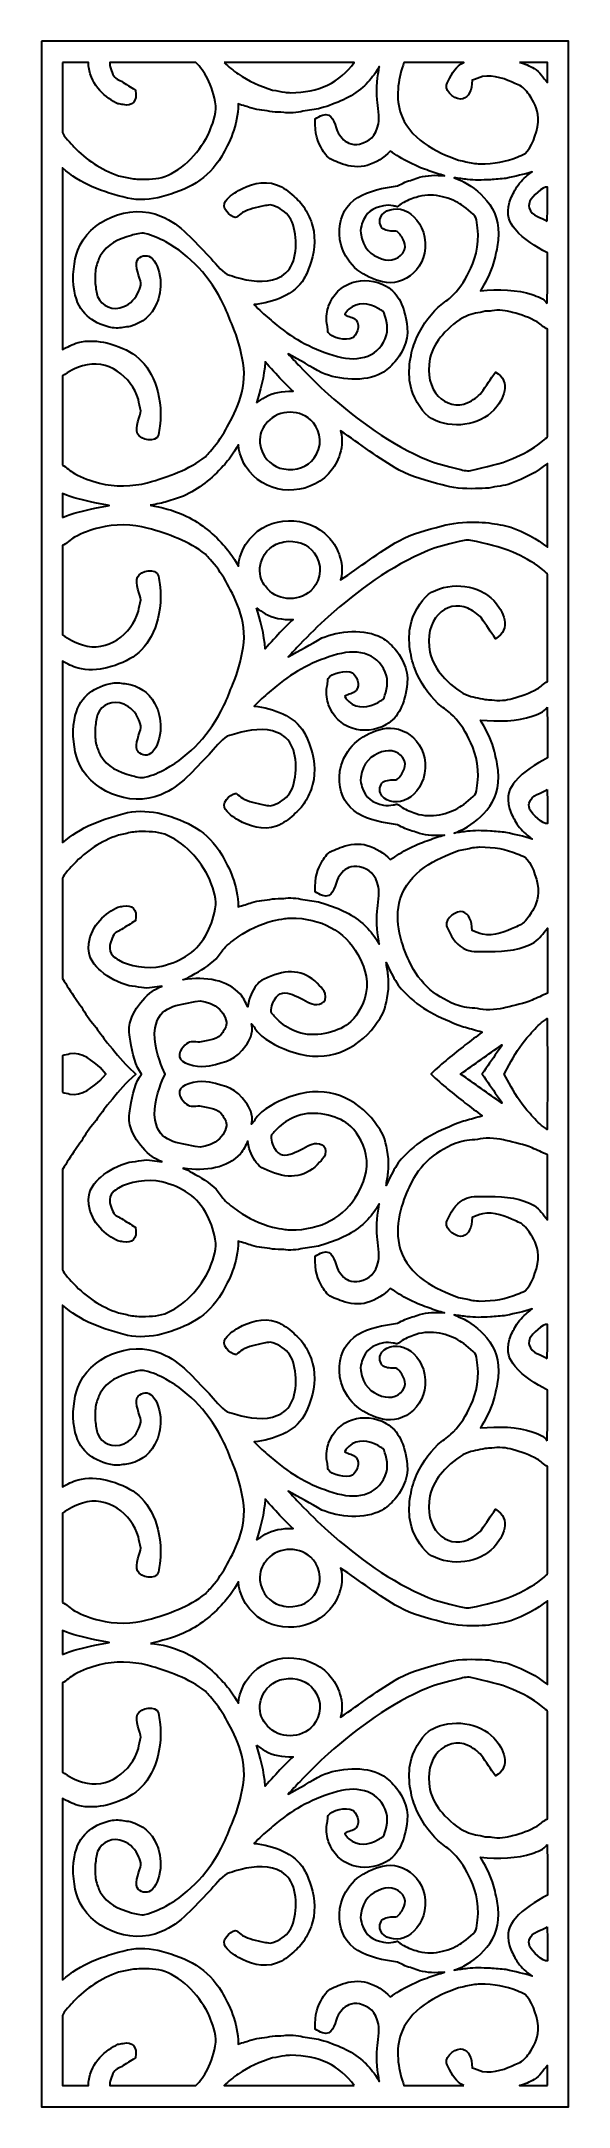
# Model space of a CAD drawing. Header units: centimetres. Extents: x -27 to -22.4, y -9 to 9.
import ezdxf

# ---------------------------------------------------------------- set-up
doc = ezdxf.new("R2010")
doc.units = ezdxf.units.CM
doc.header["$MEASUREMENT"] = 0
doc.layers.add('layer 1', color=7, linetype='Continuous')

msp = doc.modelspace()

# ---------------------------------------------------------------- linework, layer by layer
at = {"layer": 'layer 1', "color": 7, "lineweight": 30}
for points, knots in [([(-26.99914, 9.00077), (-26.99914, 9.00077), (-22.40705, 9.00077), (-22.40705, 9.00077), (-22.40705, 9.00077), (-22.40705, 9.00077), (-22.40705, -9.00021), (-22.40705, -9.00021), (-22.40705, -9.00021), (-22.40705, -9.00021), (-26.99914, -9.00021), (-26.99914, -9.00021), (-26.99914, -9.00021), (-26.99914, -9.00021), (-26.99914, 9.00077), (-26.99914, 9.00077)], [0, 0, 0, 0, 0.2, 0.2, 0.2, 0.2, 0.4, 0.4, 0.4, 0.4, 0.6, 0.6, 0.6, 0.6, 1, 1, 1, 1]), ([(-26.81546, 8.81709), (-26.81546, 8.81709), (-26.58835, 8.81709), (-26.58835, 8.81709), (-26.58835, 8.81709), (-26.58874, 8.80329), (-26.58804, 8.78871), (-26.58602, 8.77328), (-26.58602, 8.77328), (-26.56529, 8.61416), (-26.43408, 8.50382), (-26.33249, 8.45636), (-26.33249, 8.45636), (-26.31686, 8.45399), (-26.30123, 8.45161), (-26.28559, 8.44924), (-26.28559, 8.44924), (-26.20899, 8.43201), (-26.16033, 8.47406), (-26.18039, 8.57566), (-26.18039, 8.57566), (-26.22095, 8.60117), (-26.26152, 8.6267), (-26.30207, 8.65221), (-26.30207, 8.65221), (-26.31856, 8.66112), (-26.33503, 8.67002), (-26.3515, 8.67892), (-26.3515, 8.67892), (-26.37352, 8.69742), (-26.39666, 8.75191), (-26.40221, 8.79287), (-26.40221, 8.79287), (-26.40339, 8.80151), (-26.40372, 8.80956), (-26.40332, 8.81709), (-26.40332, 8.81709), (-26.40332, 8.81709), (-25.65323, 8.81709), (-25.65323, 8.81709), (-25.65323, 8.81709), (-25.61491, 8.77853), (-25.58151, 8.73199), (-25.55292, 8.67536), (-25.55292, 8.67536), (-25.52029, 8.61071), (-25.49138, 8.5301), (-25.47939, 8.43855), (-25.47939, 8.43855), (-25.4717, 8.3797), (-25.51742, 8.25469), (-25.53264, 8.21956), (-25.53264, 8.21956), (-25.60834, 8.04478), (-25.76599, 7.88078), (-25.92306, 7.82251), (-25.92306, 7.82251), (-25.99033, 7.79755), (-26.07014, 7.7992), (-26.15122, 7.79936), (-26.15122, 7.79936), (-26.17109, 7.80114), (-26.19095, 7.80293), (-26.21081, 7.8047), (-26.21081, 7.8047), (-26.24967, 7.81301), (-26.28855, 7.82133), (-26.32742, 7.82963), (-26.32742, 7.82963), (-26.48322, 7.88429), (-26.60665, 7.96612), (-26.71658, 8.08245), (-26.71658, 8.08245), (-26.73637, 8.10339), (-26.80796, 8.17787), (-26.81546, 8.20531), (-26.81546, 8.20531), (-26.81546, 8.20531), (-26.81546, 8.81709), (-26.81546, 8.81709)], [0, 0, 0, 0, 0.04761905, 0.04761905, 0.04761905, 0.04761905, 0.0952381, 0.0952381, 0.0952381, 0.0952381, 0.14285714, 0.14285714, 0.14285714, 0.14285714, 0.19047619, 0.19047619, 0.19047619, 0.19047619, 0.23809524, 0.23809524, 0.23809524, 0.23809524, 0.28571429, 0.28571429, 0.28571429, 0.28571429, 0.33333333, 0.33333333, 0.33333333, 0.33333333, 0.38095238, 0.38095238, 0.38095238, 0.38095238, 0.42857143, 0.42857143, 0.42857143, 0.42857143, 0.47619048, 0.47619048, 0.47619048, 0.47619048, 0.52380952, 0.52380952, 0.52380952, 0.52380952, 0.57142857, 0.57142857, 0.57142857, 0.57142857, 0.61904762, 0.61904762, 0.61904762, 0.61904762, 0.66666667, 0.66666667, 0.66666667, 0.66666667, 0.71428571, 0.71428571, 0.71428571, 0.71428571, 0.76190476, 0.76190476, 0.76190476, 0.76190476, 0.80952381, 0.80952381, 0.80952381, 0.80952381, 0.85714286, 0.85714286, 0.85714286, 0.85714286, 0.9047619, 0.9047619, 0.9047619, 0.9047619, 1, 1, 1, 1]), ([(-26.81546, 5.30668), (-26.81546, 5.30668), (-26.81546, 6.08476), (-26.81546, 6.08476), (-26.81546, 6.08476), (-26.7625, 6.1202), (-26.70676, 6.15162), (-26.64179, 6.172), (-26.64179, 6.172), (-26.42207, 6.24088), (-26.21563, 6.07959), (-26.15376, 5.87822), (-26.15376, 5.87822), (-26.14701, 5.84558), (-26.14023, 5.81293), (-26.13348, 5.7803), (-26.13348, 5.7803), (-26.13759, 5.74247), (-26.18391, 5.63081), (-26.16137, 5.58088), (-26.16137, 5.58088), (-26.13584, 5.5243), (-26.00307, 5.49563), (-25.97757, 5.57198), (-25.97757, 5.57198), (-25.97418, 5.59689), (-25.97081, 5.62183), (-25.96743, 5.64675), (-25.96743, 5.64675), (-25.94758, 5.78709), (-25.97418, 5.93154), (-26.00926, 6.02243), (-26.00926, 6.02243), (-26.09273, 6.23883), (-26.22882, 6.31808), (-26.42884, 6.37141), (-26.42884, 6.37141), (-26.49929, 6.39019), (-26.60548, 6.39634), (-26.67855, 6.37498), (-26.67855, 6.37498), (-26.72995, 6.35994), (-26.77263, 6.33666), (-26.81546, 6.31444), (-26.81546, 6.31444), (-26.81546, 6.31444), (-26.81546, 7.89729), (-26.81546, 7.89729), (-26.81546, 7.89729), (-26.65865, 7.7598), (-26.46818, 7.68655), (-26.24757, 7.63378), (-26.24757, 7.63378), (-26.15671, 7.61204), (-26.03617, 7.622), (-25.95348, 7.64446), (-25.95348, 7.64446), (-25.73076, 7.70495), (-25.54623, 7.79481), (-25.4287, 8.00056), (-25.4287, 8.00056), (-25.36585, 8.11054), (-25.28581, 8.26299), (-25.28419, 8.45458), (-25.28419, 8.45458), (-25.24489, 8.44211), (-25.20559, 8.42966), (-25.1663, 8.41719), (-25.1663, 8.41719), (-25.10883, 8.39918), (-25.04769, 8.39956), (-24.9863, 8.38514), (-24.9863, 8.38514), (-24.95377, 8.38396), (-24.92123, 8.38277), (-24.8887, 8.38158), (-24.8887, 8.38158), (-24.84348, 8.37144), (-24.76529, 8.38029), (-24.72263, 8.39048), (-24.72263, 8.39048), (-24.66832, 8.40345), (-24.61739, 8.40159), (-24.56672, 8.41719), (-24.56672, 8.41719), (-24.42358, 8.46125), (-24.3047, 8.50938), (-24.19912, 8.60058), (-24.19912, 8.60058), (-24.15865, 8.63554), (-24.12163, 8.68076), (-24.08884, 8.72699), (-24.08884, 8.72699), (-24.07785, 8.7448), (-24.06686, 8.76261), (-24.05587, 8.7804), (-24.05587, 8.7804), (-24.06882, 8.70191), (-24.08589, 8.59477), (-24.07489, 8.49197), (-24.07489, 8.49197), (-24.06859, 8.43303), (-24.05195, 8.33697), (-24.06348, 8.28187), (-24.06348, 8.28187), (-24.08653, 8.17178), (-24.1409, 8.1266), (-24.22954, 8.1056), (-24.22954, 8.1056), (-24.25873, 8.09869), (-24.29555, 8.10202), (-24.32081, 8.11273), (-24.32081, 8.11273), (-24.36475, 8.13135), (-24.40055, 8.17123), (-24.42222, 8.22133), (-24.42222, 8.22133), (-24.45104, 8.28801), (-24.4597, 8.38432), (-24.55151, 8.35665), (-24.55151, 8.35665), (-24.57494, 8.34959), (-24.59342, 8.33402), (-24.61362, 8.3246), (-24.61362, 8.3246), (-24.62128, 8.18839), (-24.59393, 8.12957), (-24.55025, 8.05219), (-24.55025, 8.05219), (-24.53799, 8.03438), (-24.52573, 8.01657), (-24.51349, 7.99878), (-24.51349, 7.99878), (-24.4747, 7.96514), (-24.42626, 7.9497), (-24.37785, 7.93111), (-24.37785, 7.93111), (-24.31861, 7.90837), (-24.22891, 7.89773), (-24.16109, 7.91865), (-24.16109, 7.91865), (-24.07948, 7.94383), (-24.01747, 7.98515), (-23.96081, 8.04329), (-23.96081, 8.04329), (-23.93503, 8.02668), (-23.90926, 8.01005), (-23.88348, 7.99343), (-23.88348, 7.99343), (-23.82408, 7.95737), (-23.76097, 7.92719), (-23.69715, 7.89906), (-23.69715, 7.89906), (-23.6494, 7.88186), (-23.60165, 7.86465), (-23.55391, 7.84743), (-23.55391, 7.84743), (-23.53236, 7.8415), (-23.51081, 7.83557), (-23.48926, 7.82963), (-23.48926, 7.82963), (-23.56223, 7.83551), (-23.64055, 7.83429), (-23.70475, 7.81538), (-23.70475, 7.81538), (-23.74785, 7.80114), (-23.79096, 7.78689), (-23.83404, 7.77265), (-23.83404, 7.77265), (-23.85475, 7.76197), (-23.87546, 7.75129), (-23.89616, 7.7406), (-23.89616, 7.7406), (-23.94263, 7.73289), (-23.98912, 7.72517), (-24.0356, 7.71745), (-24.0356, 7.71745), (-24.15863, 7.68523), (-24.26742, 7.65339), (-24.33983, 7.55187), (-24.33983, 7.55187), (-24.39088, 7.48026), (-24.42589, 7.35512), (-24.38799, 7.22426), (-24.38799, 7.22426), (-24.3342, 7.03857), (-24.187, 6.9444), (-24.02926, 6.90378), (-24.02926, 6.90378), (-23.8464, 6.85667), (-23.61327, 7.02892), (-23.66166, 7.2937), (-23.66166, 7.2937), (-23.68277, 7.40928), (-23.76049, 7.49868), (-23.84166, 7.52873), (-23.84166, 7.52873), (-23.91592, 7.55621), (-24.02187, 7.53375), (-24.047, 7.46285), (-24.047, 7.46285), (-24.05349, 7.44455), (-24.05215, 7.41955), (-24.047, 7.40231), (-24.047, 7.40231), (-24.03348, 7.35692), (-23.99581, 7.35364), (-23.95447, 7.34711), (-23.95447, 7.34711), (-23.9401, 7.34711), (-23.92573, 7.34711), (-23.91137, 7.34711), (-23.91137, 7.34711), (-23.88281, 7.33519), (-23.86358, 7.30316), (-23.84799, 7.27233), (-23.84799, 7.27233), (-23.83771, 7.252), (-23.82314, 7.21644), (-23.83659, 7.18331), (-23.83659, 7.18331), (-23.86915, 7.10303), (-23.95598, 7.0768), (-24.0356, 7.10498), (-24.0356, 7.10498), (-24.12584, 7.1369), (-24.2006, 7.19364), (-24.21814, 7.32753), (-24.21814, 7.32753), (-24.22275, 7.36279), (-24.21382, 7.3868), (-24.20673, 7.40944), (-24.20673, 7.40944), (-24.17444, 7.5124), (-24.11172, 7.54666), (-24.02038, 7.56789), (-24.02038, 7.56789), (-23.99377, 7.57408), (-23.96006, 7.57231), (-23.9342, 7.56612), (-23.9342, 7.56612), (-23.92279, 7.56375), (-23.91137, 7.56137), (-23.89996, 7.559), (-23.89996, 7.559), (-23.88518, 7.56909), (-23.87039, 7.57918), (-23.85559, 7.58926), (-23.85559, 7.58926), (-23.81825, 7.61086), (-23.77801, 7.62647), (-23.73644, 7.64089), (-23.73644, 7.64089), (-23.60457, 7.68666), (-23.44964, 7.64296), (-23.35362, 7.58392), (-23.35362, 7.58392), (-23.32224, 7.56462), (-23.23108, 7.49706), (-23.21545, 7.46285), (-23.21545, 7.46285), (-23.20487, 7.43969), (-23.20439, 7.40454), (-23.20025, 7.37383), (-23.20025, 7.37383), (-23.17891, 7.21587), (-23.23073, 7.07759), (-23.27503, 6.98924), (-23.27503, 6.98924), (-23.31692, 6.90569), (-23.37144, 6.82892), (-23.43222, 6.77202), (-23.43222, 6.77202), (-23.46832, 6.73824), (-23.51012, 6.71573), (-23.54504, 6.68121), (-23.54504, 6.68121), (-23.62597, 6.60118), (-23.69989, 6.50378), (-23.74785, 6.37676), (-23.74785, 6.37676), (-23.78715, 6.27267), (-23.81665, 6.10122), (-23.77574, 5.96725), (-23.77574, 5.96725), (-23.74637, 5.87105), (-23.67174, 5.74974), (-23.60207, 5.71263), (-23.60207, 5.71263), (-23.42209, 5.61676), (-23.1859, 5.65202), (-23.05954, 5.78564), (-23.05954, 5.78564), (-22.97583, 5.87414), (-22.8987, 6.0359), (-23.04432, 6.11859), (-23.04432, 6.11859), (-23.08489, 6.05865), (-23.12546, 5.9987), (-23.16601, 5.93875), (-23.16601, 5.93875), (-23.19974, 5.90308), (-23.24253, 5.8709), (-23.28644, 5.85151), (-23.28644, 5.85151), (-23.4698, 5.77054), (-23.67597, 5.95616), (-23.61475, 6.23609), (-23.61475, 6.23609), (-23.59566, 6.32338), (-23.5529, 6.39029), (-23.507, 6.44085), (-23.507, 6.44085), (-23.44778, 6.50609), (-23.3776, 6.57172), (-23.29786, 6.60644), (-23.29786, 6.60644), (-23.24693, 6.62861), (-23.19127, 6.63358), (-23.13433, 6.64739), (-23.13433, 6.64739), (-23.1149, 6.64858), (-23.09545, 6.64976), (-23.07602, 6.65096), (-23.07602, 6.65096), (-23.01924, 6.66365), (-22.94736, 6.65258), (-22.89729, 6.63849), (-22.89729, 6.63849), (-22.8191, 6.61647), (-22.74731, 6.59379), (-22.68179, 6.5548), (-22.68179, 6.5548), (-22.65067, 6.53628), (-22.62187, 6.50769), (-22.5918, 6.4907), (-22.5918, 6.4907), (-22.5918, 6.25748), (-22.5918, 6.0242), (-22.5918, 5.79097), (-22.5918, 5.79097), (-22.5918, 5.73164), (-22.5918, 5.67227), (-22.5918, 5.61293), (-22.5918, 5.61293), (-22.5918, 5.59591), (-22.58816, 5.55887), (-22.59433, 5.54882), (-22.59433, 5.54882), (-22.6125, 5.53399), (-22.63067, 5.51916), (-22.64884, 5.50432), (-22.64884, 5.50432), (-22.72204, 5.44423), (-22.80491, 5.40254), (-22.89348, 5.36367), (-22.89348, 5.36367), (-23.00602, 5.31426), (-23.12684, 5.29149), (-23.25855, 5.26038), (-23.25855, 5.26038), (-23.29449, 5.25191), (-23.34118, 5.26644), (-23.37263, 5.27464), (-23.37263, 5.27464), (-23.46518, 5.29874), (-23.54999, 5.31508), (-23.63124, 5.34942), (-23.63124, 5.34942), (-23.96527, 5.49062), (-24.23676, 5.69247), (-24.50081, 5.92629), (-24.50081, 5.92629), (-24.58725, 6.00285), (-24.66843, 6.08502), (-24.74926, 6.16844), (-24.74926, 6.16844), (-24.78263, 6.20464), (-24.81602, 6.24085), (-24.84939, 6.27705), (-24.84939, 6.27705), (-24.7518, 6.22185), (-24.65418, 6.16665), (-24.55659, 6.11146), (-24.55659, 6.11146), (-24.41091, 6.04822), (-24.17917, 6.02821), (-24.03687, 6.10791), (-24.03687, 6.10791), (-23.99248, 6.13276), (-23.95589, 6.16761), (-23.92152, 6.20584), (-23.92152, 6.20584), (-23.87784, 6.2544), (-23.79742, 6.38157), (-23.8125, 6.50673), (-23.8125, 6.50673), (-23.83475, 6.69147), (-23.8881, 6.80313), (-23.9963, 6.86639), (-23.9963, 6.86639), (-24.1834, 6.97577), (-24.42873, 6.89866), (-24.49701, 6.69368), (-24.49701, 6.69368), (-24.50935, 6.65661), (-24.52113, 6.59708), (-24.51349, 6.54056), (-24.51349, 6.54056), (-24.51011, 6.52395), (-24.50673, 6.50732), (-24.50335, 6.4907), (-24.50335, 6.4907), (-24.50242, 6.48091), (-24.50508, 6.47242), (-24.50081, 6.464), (-24.50081, 6.464), (-24.47723, 6.41743), (-24.34251, 6.38483), (-24.28912, 6.41592), (-24.28912, 6.41592), (-24.25785, 6.43413), (-24.21433, 6.52165), (-24.25743, 6.56905), (-24.25743, 6.56905), (-24.28523, 6.59961), (-24.32093, 6.59727), (-24.35757, 6.6189), (-24.35757, 6.6189), (-24.35672, 6.62009), (-24.35589, 6.62127), (-24.35503, 6.62247), (-24.35503, 6.62247), (-24.34873, 6.6411), (-24.33271, 6.654), (-24.32081, 6.6652), (-24.32081, 6.6652), (-24.24765, 6.73396), (-24.14757, 6.71912), (-24.06602, 6.67231), (-24.06602, 6.67231), (-24.05208, 6.664), (-24.03813, 6.6557), (-24.02419, 6.64739), (-24.02419, 6.64739), (-23.99943, 6.61537), (-23.97566, 6.50762), (-23.99377, 6.44263), (-23.99377, 6.44263), (-24.0463, 6.25403), (-24.2321, 6.20111), (-24.41968, 6.2539), (-24.41968, 6.2539), (-24.62409, 6.31142), (-24.79521, 6.40062), (-24.94954, 6.52809), (-24.94954, 6.52809), (-24.99306, 6.56548), (-25.03658, 6.60289), (-25.0801, 6.64026), (-25.0801, 6.64026), (-25.10166, 6.66163), (-25.1232, 6.683), (-25.14476, 6.70436), (-25.14476, 6.70436), (-25.14476, 6.70496), (-25.14476, 6.70555), (-25.14476, 6.70614), (-25.14476, 6.70614), (-24.97907, 6.72297), (-24.79096, 6.79302), (-24.7125, 6.93048), (-24.7125, 6.93048), (-24.69214, 6.96616), (-24.67642, 7.00563), (-24.66053, 7.04799), (-24.66053, 7.04799), (-24.62803, 7.13461), (-24.60463, 7.27583), (-24.63644, 7.38985), (-24.63644, 7.38985), (-24.65284, 7.44863), (-24.67768, 7.49587), (-24.70362, 7.5412), (-24.70362, 7.5412), (-24.72927, 7.58599), (-24.76598, 7.62008), (-24.80122, 7.65158), (-24.80122, 7.65158), (-24.84607, 7.69166), (-24.89147, 7.72972), (-24.95081, 7.75129), (-24.95081, 7.75129), (-25.06589, 7.79311), (-25.19667, 7.75141), (-25.28165, 7.69966), (-25.28165, 7.69966), (-25.32406, 7.67382), (-25.38169, 7.64053), (-25.40461, 7.58749), (-25.40461, 7.58749), (-25.42978, 7.52921), (-25.32002, 7.4512), (-25.30067, 7.46819), (-25.30067, 7.46819), (-25.28292, 7.48125), (-25.26518, 7.49431), (-25.24743, 7.50737), (-25.24743, 7.50737), (-25.19163, 7.53966), (-25.13013, 7.54868), (-25.06235, 7.56612), (-25.06235, 7.56612), (-25.04377, 7.56909), (-25.02518, 7.57205), (-25.00658, 7.57502), (-25.00658, 7.57502), (-24.94347, 7.55946), (-24.89067, 7.52867), (-24.84939, 7.48243), (-24.84939, 7.48243), (-24.77995, 7.40462), (-24.75988, 7.19058), (-24.8139, 7.06224), (-24.8139, 7.06224), (-24.8418, 6.99599), (-24.88916, 6.95836), (-24.947, 6.93404), (-24.947, 6.93404), (-25.04714, 6.89195), (-25.20015, 6.91271), (-25.29687, 6.94295), (-25.29687, 6.94295), (-25.32475, 6.95126), (-25.35265, 6.95957), (-25.38053, 6.96787), (-25.38053, 6.96787), (-25.43624, 6.99945), (-25.49115, 7.07813), (-25.53898, 7.12633), (-25.53898, 7.12633), (-25.67387, 7.26228), (-25.77597, 7.40059), (-25.95728, 7.47709), (-25.95728, 7.47709), (-26.23534, 7.59442), (-26.58627, 7.43815), (-26.68236, 7.17976), (-26.68236, 7.17976), (-26.71502, 7.09189), (-26.73383, 6.9485), (-26.71151, 6.82365), (-26.71151, 6.82365), (-26.67643, 6.62746), (-26.55402, 6.5494), (-26.40728, 6.51029), (-26.40728, 6.51029), (-26.37259, 6.50105), (-26.32491, 6.4984), (-26.28941, 6.50673), (-26.28941, 6.50673), (-26.26784, 6.50969), (-26.2463, 6.51267), (-26.22474, 6.51564), (-26.22474, 6.51564), (-26.11535, 6.55141), (-26.04244, 6.60165), (-25.99278, 6.72038), (-25.99278, 6.72038), (-25.97407, 6.76512), (-25.953, 6.84464), (-25.96236, 6.92336), (-25.96236, 6.92336), (-25.97237, 7.00766), (-26.00156, 7.08525), (-26.04729, 7.11922), (-26.04729, 7.11922), (-26.08482, 7.1471), (-26.1436, 7.12874), (-26.1639, 7.09073), (-26.1639, 7.09073), (-26.18933, 7.04314), (-26.13878, 6.93333), (-26.13222, 6.89488), (-26.13222, 6.89488), (-26.1281, 6.87083), (-26.14427, 6.83975), (-26.14997, 6.82544), (-26.14997, 6.82544), (-26.17695, 6.75765), (-26.2232, 6.71303), (-26.28052, 6.68835), (-26.28052, 6.68835), (-26.3743, 6.64793), (-26.47268, 6.69158), (-26.50869, 6.77737), (-26.50869, 6.77737), (-26.52197, 6.809), (-26.52356, 6.84792), (-26.52897, 6.89132), (-26.52897, 6.89132), (-26.53425, 6.93366), (-26.53164, 6.98852), (-26.52391, 7.02486), (-26.52391, 7.02486), (-26.51548, 7.06443), (-26.50193, 7.1004), (-26.48587, 7.1299), (-26.48587, 7.1299), (-26.42762, 7.23691), (-26.3268, 7.27726), (-26.21461, 7.30972), (-26.21461, 7.30972), (-26.18721, 7.31767), (-26.12933, 7.33471), (-26.09671, 7.32576), (-26.09671, 7.32576), (-26.03382, 7.30846), (-25.9711, 7.2838), (-25.91545, 7.25275), (-25.91545, 7.25275), (-25.70249, 7.13393), (-25.52965, 6.94991), (-25.40968, 6.7008), (-25.40968, 6.7008), (-25.38076, 6.64076), (-25.35787, 6.57842), (-25.33109, 6.51385), (-25.33109, 6.51385), (-25.29298, 6.42203), (-25.26046, 6.30999), (-25.24109, 6.19514), (-25.24109, 6.19514), (-25.20109, 5.95789), (-25.32671, 5.73536), (-25.39321, 5.61649), (-25.39321, 5.61649), (-25.43263, 5.54599), (-25.47987, 5.48132), (-25.5301, 5.42598), (-25.5301, 5.42598), (-25.5432, 5.41055), (-25.55629, 5.39511), (-25.56939, 5.37969), (-25.56939, 5.37969), (-25.71813, 5.26817), (-25.886, 5.20639), (-26.07645, 5.15356), (-26.07645, 5.15356), (-26.19673, 5.1202), (-26.36927, 5.11519), (-26.49221, 5.15), (-26.49221, 5.15), (-26.56994, 5.17202), (-26.64417, 5.19455), (-26.71024, 5.23369), (-26.71024, 5.23369), (-26.74624, 5.25501), (-26.78047, 5.28912), (-26.81546, 5.30668)], [0, 0, 0, 0, 0.0060241, 0.0060241, 0.0060241, 0.0060241, 0.01204819, 0.01204819, 0.01204819, 0.01204819, 0.01807229, 0.01807229, 0.01807229, 0.01807229, 0.02409639, 0.02409639, 0.02409639, 0.02409639, 0.03012048, 0.03012048, 0.03012048, 0.03012048, 0.03614458, 0.03614458, 0.03614458, 0.03614458, 0.04216867, 0.04216867, 0.04216867, 0.04216867, 0.04819277, 0.04819277, 0.04819277, 0.04819277, 0.05421687, 0.05421687, 0.05421687, 0.05421687, 0.06024096, 0.06024096, 0.06024096, 0.06024096, 0.06626506, 0.06626506, 0.06626506, 0.06626506, 0.07228916, 0.07228916, 0.07228916, 0.07228916, 0.07831325, 0.07831325, 0.07831325, 0.07831325, 0.08433735, 0.08433735, 0.08433735, 0.08433735, 0.09036145, 0.09036145, 0.09036145, 0.09036145, 0.09638554, 0.09638554, 0.09638554, 0.09638554, 0.10240964, 0.10240964, 0.10240964, 0.10240964, 0.10843373, 0.10843373, 0.10843373, 0.10843373, 0.11445783, 0.11445783, 0.11445783, 0.11445783, 0.12048193, 0.12048193, 0.12048193, 0.12048193, 0.12650602, 0.12650602, 0.12650602, 0.12650602, 0.13253012, 0.13253012, 0.13253012, 0.13253012, 0.13855422, 0.13855422, 0.13855422, 0.13855422, 0.14457831, 0.14457831, 0.14457831, 0.14457831, 0.15060241, 0.15060241, 0.15060241, 0.15060241, 0.15662651, 0.15662651, 0.15662651, 0.15662651, 0.1626506, 0.1626506, 0.1626506, 0.1626506, 0.1686747, 0.1686747, 0.1686747, 0.1686747, 0.1746988, 0.1746988, 0.1746988, 0.1746988, 0.18072289, 0.18072289, 0.18072289, 0.18072289, 0.18674699, 0.18674699, 0.18674699, 0.18674699, 0.19277108, 0.19277108, 0.19277108, 0.19277108, 0.19879518, 0.19879518, 0.19879518, 0.19879518, 0.20481928, 0.20481928, 0.20481928, 0.20481928, 0.21084337, 0.21084337, 0.21084337, 0.21084337, 0.21686747, 0.21686747, 0.21686747, 0.21686747, 0.22289157, 0.22289157, 0.22289157, 0.22289157, 0.22891566, 0.22891566, 0.22891566, 0.22891566, 0.23493976, 0.23493976, 0.23493976, 0.23493976, 0.24096386, 0.24096386, 0.24096386, 0.24096386, 0.24698795, 0.24698795, 0.24698795, 0.24698795, 0.25301205, 0.25301205, 0.25301205, 0.25301205, 0.25903614, 0.25903614, 0.25903614, 0.25903614, 0.26506024, 0.26506024, 0.26506024, 0.26506024, 0.27108434, 0.27108434, 0.27108434, 0.27108434, 0.27710843, 0.27710843, 0.27710843, 0.27710843, 0.28313253, 0.28313253, 0.28313253, 0.28313253, 0.28915663, 0.28915663, 0.28915663, 0.28915663, 0.29518072, 0.29518072, 0.29518072, 0.29518072, 0.30120482, 0.30120482, 0.30120482, 0.30120482, 0.30722892, 0.30722892, 0.30722892, 0.30722892, 0.31325301, 0.31325301, 0.31325301, 0.31325301, 0.31927711, 0.31927711, 0.31927711, 0.31927711, 0.3253012, 0.3253012, 0.3253012, 0.3253012, 0.3313253, 0.3313253, 0.3313253, 0.3313253, 0.3373494, 0.3373494, 0.3373494, 0.3373494, 0.34337349, 0.34337349, 0.34337349, 0.34337349, 0.34939759, 0.34939759, 0.34939759, 0.34939759, 0.35542169, 0.35542169, 0.35542169, 0.35542169, 0.36144578, 0.36144578, 0.36144578, 0.36144578, 0.36746988, 0.36746988, 0.36746988, 0.36746988, 0.37349398, 0.37349398, 0.37349398, 0.37349398, 0.37951807, 0.37951807, 0.37951807, 0.37951807, 0.38554217, 0.38554217, 0.38554217, 0.38554217, 0.39156627, 0.39156627, 0.39156627, 0.39156627, 0.39759036, 0.39759036, 0.39759036, 0.39759036, 0.40361446, 0.40361446, 0.40361446, 0.40361446, 0.40963855, 0.40963855, 0.40963855, 0.40963855, 0.41566265, 0.41566265, 0.41566265, 0.41566265, 0.42168675, 0.42168675, 0.42168675, 0.42168675, 0.42771084, 0.42771084, 0.42771084, 0.42771084, 0.43373494, 0.43373494, 0.43373494, 0.43373494, 0.43975904, 0.43975904, 0.43975904, 0.43975904, 0.44578313, 0.44578313, 0.44578313, 0.44578313, 0.45180723, 0.45180723, 0.45180723, 0.45180723, 0.45783133, 0.45783133, 0.45783133, 0.45783133, 0.46385542, 0.46385542, 0.46385542, 0.46385542, 0.46987952, 0.46987952, 0.46987952, 0.46987952, 0.47590361, 0.47590361, 0.47590361, 0.47590361, 0.48192771, 0.48192771, 0.48192771, 0.48192771, 0.48795181, 0.48795181, 0.48795181, 0.48795181, 0.4939759, 0.4939759, 0.4939759, 0.4939759, 0.5, 0.5, 0.5, 0.5, 0.5060241, 0.5060241, 0.5060241, 0.5060241, 0.51204819, 0.51204819, 0.51204819, 0.51204819, 0.51807229, 0.51807229, 0.51807229, 0.51807229, 0.52409639, 0.52409639, 0.52409639, 0.52409639, 0.53012048, 0.53012048, 0.53012048, 0.53012048, 0.53614458, 0.53614458, 0.53614458, 0.53614458, 0.54216867, 0.54216867, 0.54216867, 0.54216867, 0.54819277, 0.54819277, 0.54819277, 0.54819277, 0.55421687, 0.55421687, 0.55421687, 0.55421687, 0.56024096, 0.56024096, 0.56024096, 0.56024096, 0.56626506, 0.56626506, 0.56626506, 0.56626506, 0.57228916, 0.57228916, 0.57228916, 0.57228916, 0.57831325, 0.57831325, 0.57831325, 0.57831325, 0.58433735, 0.58433735, 0.58433735, 0.58433735, 0.59036145, 0.59036145, 0.59036145, 0.59036145, 0.59638554, 0.59638554, 0.59638554, 0.59638554, 0.60240964, 0.60240964, 0.60240964, 0.60240964, 0.60843373, 0.60843373, 0.60843373, 0.60843373, 0.61445783, 0.61445783, 0.61445783, 0.61445783, 0.62048193, 0.62048193, 0.62048193, 0.62048193, 0.62650602, 0.62650602, 0.62650602, 0.62650602, 0.63253012, 0.63253012, 0.63253012, 0.63253012, 0.63855422, 0.63855422, 0.63855422, 0.63855422, 0.64457831, 0.64457831, 0.64457831, 0.64457831, 0.65060241, 0.65060241, 0.65060241, 0.65060241, 0.65662651, 0.65662651, 0.65662651, 0.65662651, 0.6626506, 0.6626506, 0.6626506, 0.6626506, 0.6686747, 0.6686747, 0.6686747, 0.6686747, 0.6746988, 0.6746988, 0.6746988, 0.6746988, 0.68072289, 0.68072289, 0.68072289, 0.68072289, 0.68674699, 0.68674699, 0.68674699, 0.68674699, 0.69277108, 0.69277108, 0.69277108, 0.69277108, 0.69879518, 0.69879518, 0.69879518, 0.69879518, 0.70481928, 0.70481928, 0.70481928, 0.70481928, 0.71084337, 0.71084337, 0.71084337, 0.71084337, 0.71686747, 0.71686747, 0.71686747, 0.71686747, 0.72289157, 0.72289157, 0.72289157, 0.72289157, 0.72891566, 0.72891566, 0.72891566, 0.72891566, 0.73493976, 0.73493976, 0.73493976, 0.73493976, 0.74096386, 0.74096386, 0.74096386, 0.74096386, 0.74698795, 0.74698795, 0.74698795, 0.74698795, 0.75301205, 0.75301205, 0.75301205, 0.75301205, 0.75903614, 0.75903614, 0.75903614, 0.75903614, 0.76506024, 0.76506024, 0.76506024, 0.76506024, 0.77108434, 0.77108434, 0.77108434, 0.77108434, 0.77710843, 0.77710843, 0.77710843, 0.77710843, 0.78313253, 0.78313253, 0.78313253, 0.78313253, 0.78915663, 0.78915663, 0.78915663, 0.78915663, 0.79518072, 0.79518072, 0.79518072, 0.79518072, 0.80120482, 0.80120482, 0.80120482, 0.80120482, 0.80722892, 0.80722892, 0.80722892, 0.80722892, 0.81325301, 0.81325301, 0.81325301, 0.81325301, 0.81927711, 0.81927711, 0.81927711, 0.81927711, 0.8253012, 0.8253012, 0.8253012, 0.8253012, 0.8313253, 0.8313253, 0.8313253, 0.8313253, 0.8373494, 0.8373494, 0.8373494, 0.8373494, 0.84337349, 0.84337349, 0.84337349, 0.84337349, 0.84939759, 0.84939759, 0.84939759, 0.84939759, 0.85542169, 0.85542169, 0.85542169, 0.85542169, 0.86144578, 0.86144578, 0.86144578, 0.86144578, 0.86746988, 0.86746988, 0.86746988, 0.86746988, 0.87349398, 0.87349398, 0.87349398, 0.87349398, 0.87951807, 0.87951807, 0.87951807, 0.87951807, 0.88554217, 0.88554217, 0.88554217, 0.88554217, 0.89156627, 0.89156627, 0.89156627, 0.89156627, 0.89759036, 0.89759036, 0.89759036, 0.89759036, 0.90361446, 0.90361446, 0.90361446, 0.90361446, 0.90963855, 0.90963855, 0.90963855, 0.90963855, 0.91566265, 0.91566265, 0.91566265, 0.91566265, 0.92168675, 0.92168675, 0.92168675, 0.92168675, 0.92771084, 0.92771084, 0.92771084, 0.92771084, 0.93373494, 0.93373494, 0.93373494, 0.93373494, 0.93975904, 0.93975904, 0.93975904, 0.93975904, 0.94578313, 0.94578313, 0.94578313, 0.94578313, 0.95180723, 0.95180723, 0.95180723, 0.95180723, 0.95783133, 0.95783133, 0.95783133, 0.95783133, 0.96385542, 0.96385542, 0.96385542, 0.96385542, 0.96987952, 0.96987952, 0.96987952, 0.96987952, 0.97590361, 0.97590361, 0.97590361, 0.97590361, 0.98192771, 0.98192771, 0.98192771, 0.98192771, 0.98795181, 0.98795181, 0.98795181, 0.98795181, 1, 1, 1, 1]), ([(-25.40775, 8.81709), (-25.40775, 8.81709), (-24.27563, 8.81709), (-24.27563, 8.81709), (-24.27563, 8.81709), (-24.3953, 8.64329), (-24.58905, 8.55206), (-24.82785, 8.55251), (-24.82785, 8.55251), (-24.84474, 8.55369), (-24.86165, 8.55488), (-24.87856, 8.55607), (-24.87856, 8.55607), (-24.91404, 8.56259), (-24.94954, 8.56912), (-24.98503, 8.57566), (-24.98503, 8.57566), (-25.0957, 8.61017), (-25.19429, 8.65326), (-25.28419, 8.71631), (-25.28419, 8.71631), (-25.32581, 8.7455), (-25.37171, 8.77796), (-25.40775, 8.81709)], [0, 0, 0, 0, 0.14285714, 0.14285714, 0.14285714, 0.14285714, 0.28571429, 0.28571429, 0.28571429, 0.28571429, 0.42857143, 0.42857143, 0.42857143, 0.42857143, 0.57142857, 0.57142857, 0.57142857, 0.57142857, 0.71428571, 0.71428571, 0.71428571, 0.71428571, 1, 1, 1, 1]), ([(-23.84146, 8.81709), (-23.84146, 8.81709), (-23.32089, 8.81709), (-23.32089, 8.81709), (-23.32089, 8.81709), (-23.38824, 8.78171), (-23.41962, 8.73012), (-23.45884, 8.64687), (-23.45884, 8.64687), (-23.46288, 8.6383), (-23.46947, 8.63268), (-23.47151, 8.62016), (-23.47151, 8.62016), (-23.48226, 8.55437), (-23.38042, 8.48175), (-23.32828, 8.49908), (-23.32828, 8.49908), (-23.2772, 8.51608), (-23.24827, 8.57245), (-23.24842, 8.66112), (-23.24842, 8.66112), (-23.21992, 8.67026), (-23.19136, 8.6855), (-23.15715, 8.69317), (-23.15715, 8.69317), (-23.05874, 8.71524), (-22.94678, 8.66569), (-22.87574, 8.6344), (-22.87574, 8.6344), (-22.8563, 8.62552), (-22.83686, 8.61661), (-22.81743, 8.60771), (-22.81743, 8.60771), (-22.78697, 8.58363), (-22.75525, 8.54553), (-22.73377, 8.50799), (-22.73377, 8.50799), (-22.70648, 8.46032), (-22.66219, 8.3926), (-22.67292, 8.29612), (-22.67292, 8.29612), (-22.68473, 8.19003), (-22.73437, 8.06645), (-22.78701, 8.02192), (-22.78701, 8.02192), (-22.81024, 8.01183), (-22.83349, 8.00174), (-22.85673, 7.99165), (-22.85673, 7.99165), (-22.95102, 7.95087), (-23.05588, 7.93301), (-23.18124, 7.93289), (-23.18124, 7.93289), (-23.20109, 7.93468), (-23.22095, 7.93646), (-23.24081, 7.93825), (-23.24081, 7.93825), (-23.28264, 7.94713), (-23.32448, 7.95604), (-23.3663, 7.96495), (-23.3663, 7.96495), (-23.55836, 8.03231), (-23.80317, 8.15219), (-23.87335, 8.38514), (-23.87335, 8.38514), (-23.91806, 8.53357), (-23.8848, 8.69369), (-23.84146, 8.81709)], [0, 0, 0, 0, 0.05555556, 0.05555556, 0.05555556, 0.05555556, 0.11111111, 0.11111111, 0.11111111, 0.11111111, 0.16666667, 0.16666667, 0.16666667, 0.16666667, 0.22222222, 0.22222222, 0.22222222, 0.22222222, 0.27777778, 0.27777778, 0.27777778, 0.27777778, 0.33333333, 0.33333333, 0.33333333, 0.33333333, 0.38888889, 0.38888889, 0.38888889, 0.38888889, 0.44444444, 0.44444444, 0.44444444, 0.44444444, 0.5, 0.5, 0.5, 0.5, 0.55555556, 0.55555556, 0.55555556, 0.55555556, 0.61111111, 0.61111111, 0.61111111, 0.61111111, 0.66666667, 0.66666667, 0.66666667, 0.66666667, 0.72222222, 0.72222222, 0.72222222, 0.72222222, 0.77777778, 0.77777778, 0.77777778, 0.77777778, 0.83333333, 0.83333333, 0.83333333, 0.83333333, 0.88888889, 0.88888889, 0.88888889, 0.88888889, 1, 1, 1, 1]), ([(-22.83537, 8.81709), (-22.83537, 8.81709), (-22.5918, 8.81709), (-22.5918, 8.81709), (-22.5918, 8.81709), (-22.5918, 8.81709), (-22.5918, 8.64153), (-22.5918, 8.64153), (-22.5918, 8.64153), (-22.6326, 8.68683), (-22.65446, 8.73115), (-22.70841, 8.76438), (-22.70841, 8.76438), (-22.74664, 8.78793), (-22.78931, 8.80497), (-22.83537, 8.81709)], [0, 0, 0, 0, 0.2, 0.2, 0.2, 0.2, 0.4, 0.4, 0.4, 0.4, 0.6, 0.6, 0.6, 0.6, 1, 1, 1, 1]), ([(-22.59306, 6.71504), (-22.62087, 6.75939), (-22.67929, 6.77672), (-22.72616, 6.79339), (-22.72616, 6.79339), (-22.85139, 6.83793), (-23.02264, 6.84088), (-23.17362, 6.82721), (-23.17362, 6.82721), (-23.13796, 6.89579), (-23.09719, 6.95741), (-23.07095, 7.04087), (-23.07095, 7.04087), (-23.05427, 7.09391), (-23.04101, 7.15005), (-23.02912, 7.21002), (-23.02912, 7.21002), (-22.96628, 7.52699), (-23.16911, 7.68644), (-23.31686, 7.77444), (-23.31686, 7.77444), (-23.34559, 7.78689), (-23.37434, 7.79936), (-23.40306, 7.81183), (-23.40306, 7.81183), (-23.36504, 7.80649), (-23.32701, 7.80114), (-23.28898, 7.7958), (-23.28898, 7.7958), (-23.25813, 7.79402), (-23.22728, 7.79223), (-23.19644, 7.79046), (-23.19644, 7.79046), (-23.16053, 7.79164), (-23.1246, 7.79284), (-23.08869, 7.79402), (-23.08869, 7.79402), (-23.04348, 7.79818), (-22.99827, 7.80234), (-22.95307, 7.80648), (-22.95307, 7.80648), (-22.87403, 7.82552), (-22.7973, 7.83962), (-22.72489, 7.86346), (-22.72489, 7.86346), (-22.73926, 7.85277), (-22.75362, 7.84209), (-22.76799, 7.83141), (-22.76799, 7.83141), (-22.8034, 7.80093), (-22.84265, 7.76048), (-22.86814, 7.71568), (-22.86814, 7.71568), (-22.88786, 7.681), (-22.90844, 7.64352), (-22.92137, 7.59994), (-22.92137, 7.59994), (-22.95553, 7.4848), (-22.9215, 7.4204), (-22.8732, 7.36315), (-22.8732, 7.36315), (-22.79465, 7.27001), (-22.6967, 7.214), (-22.5918, 7.15661), (-22.5918, 7.15661), (-22.59223, 7.00943), (-22.59265, 6.86222), (-22.59306, 6.71504)], [0, 0, 0, 0, 0.05555556, 0.05555556, 0.05555556, 0.05555556, 0.11111111, 0.11111111, 0.11111111, 0.11111111, 0.16666667, 0.16666667, 0.16666667, 0.16666667, 0.22222222, 0.22222222, 0.22222222, 0.22222222, 0.27777778, 0.27777778, 0.27777778, 0.27777778, 0.33333333, 0.33333333, 0.33333333, 0.33333333, 0.38888889, 0.38888889, 0.38888889, 0.38888889, 0.44444444, 0.44444444, 0.44444444, 0.44444444, 0.5, 0.5, 0.5, 0.5, 0.55555556, 0.55555556, 0.55555556, 0.55555556, 0.61111111, 0.61111111, 0.61111111, 0.61111111, 0.66666667, 0.66666667, 0.66666667, 0.66666667, 0.72222222, 0.72222222, 0.72222222, 0.72222222, 0.77777778, 0.77777778, 0.77777778, 0.77777778, 0.83333333, 0.83333333, 0.83333333, 0.83333333, 0.88888889, 0.88888889, 0.88888889, 0.88888889, 1, 1, 1, 1]), ([(-22.59306, 7.43259), (-22.64609, 7.46902), (-22.72786, 7.47296), (-22.75025, 7.5501), (-22.75025, 7.5501), (-22.75614, 7.57042), (-22.7508, 7.59568), (-22.74391, 7.60885), (-22.74391, 7.60885), (-22.72733, 7.64051), (-22.63233, 7.74351), (-22.5918, 7.72814), (-22.5918, 7.72814), (-22.59223, 7.62963), (-22.59265, 7.53109), (-22.59306, 7.43259)], [0, 0, 0, 0, 0.2, 0.2, 0.2, 0.2, 0.4, 0.4, 0.4, 0.4, 0.6, 0.6, 0.6, 0.6, 1, 1, 1, 1]), ([(-25.12574, 5.84974), (-25.09518, 5.94398), (-25.0553, 6.08338), (-25.05094, 6.20584), (-25.05094, 6.20584), (-25.00152, 6.15182), (-24.95207, 6.09781), (-24.90265, 6.0438), (-24.90265, 6.0438), (-24.87095, 6.01295), (-24.83926, 5.98207), (-24.80756, 5.95122), (-24.80756, 5.95122), (-24.90286, 5.95322), (-24.98334, 5.93808), (-25.05094, 5.89958), (-25.05094, 5.89958), (-25.07587, 5.88297), (-25.1008, 5.86635), (-25.12574, 5.84974)], [0, 0, 0, 0, 0.16666667, 0.16666667, 0.16666667, 0.16666667, 0.33333333, 0.33333333, 0.33333333, 0.33333333, 0.5, 0.5, 0.5, 0.5, 0.66666667, 0.66666667, 0.66666667, 0.66666667, 1, 1, 1, 1]), ([(-24.84939, 5.26751), (-24.87389, 5.27226), (-24.89841, 5.277), (-24.92291, 5.28176), (-24.92291, 5.28176), (-25.00512, 5.31333), (-25.08043, 5.37471), (-25.09532, 5.50075), (-25.09532, 5.50075), (-25.10405, 5.57475), (-25.0716, 5.62843), (-25.04842, 5.661), (-25.04842, 5.661), (-24.95875, 5.7869), (-24.76819, 5.80422), (-24.65165, 5.70018), (-24.65165, 5.70018), (-24.58638, 5.6419), (-24.54141, 5.51445), (-24.60221, 5.40106), (-24.60221, 5.40106), (-24.64985, 5.31223), (-24.73835, 5.26684), (-24.84939, 5.26751)], [0, 0, 0, 0, 0.14285714, 0.14285714, 0.14285714, 0.14285714, 0.28571429, 0.28571429, 0.28571429, 0.28571429, 0.42857143, 0.42857143, 0.42857143, 0.42857143, 0.57142857, 0.57142857, 0.57142857, 0.57142857, 0.71428571, 0.71428571, 0.71428571, 0.71428571, 1, 1, 1, 1]), ([(-26.05031, 4.95702), (-25.99041, 4.96757), (-25.94743, 4.9752), (-25.90404, 4.98976), (-25.90404, 4.98976), (-25.85389, 5.00659), (-25.80816, 5.0174), (-25.76208, 5.03783), (-25.76208, 5.03783), (-25.6271, 5.09767), (-25.51454, 5.19041), (-25.41475, 5.29956), (-25.41475, 5.29956), (-25.38165, 5.33577), (-25.34468, 5.38189), (-25.31841, 5.42776), (-25.31841, 5.42776), (-25.30659, 5.44675), (-25.29475, 5.46574), (-25.28292, 5.48474), (-25.28292, 5.48474), (-25.27322, 5.37641), (-25.23288, 5.30867), (-25.18659, 5.25149), (-25.18659, 5.25149), (-25.01531, 5.03993), (-24.68316, 5.03625), (-24.49827, 5.2319), (-24.49827, 5.2319), (-24.43665, 5.29712), (-24.35132, 5.43954), (-24.39306, 5.6058), (-24.39306, 5.6058), (-24.22558, 5.49421), (-24.06192, 5.3627), (-23.88348, 5.26395), (-23.88348, 5.26395), (-23.76835, 5.20024), (-23.64331, 5.17118), (-23.50955, 5.13398), (-23.50955, 5.13398), (-23.4228, 5.10985), (-23.31886, 5.09816), (-23.21926, 5.10193), (-23.21926, 5.10193), (-23.17996, 5.1037), (-23.14066, 5.10548), (-23.10137, 5.10727), (-23.10137, 5.10727), (-23.0357, 5.12262), (-22.97148, 5.12514), (-22.91123, 5.14644), (-22.91123, 5.14644), (-22.78949, 5.18947), (-22.68697, 5.24553), (-22.5918, 5.32092), (-22.5918, 5.32092), (-22.5918, 5.32092), (-22.5918, 4.95594), (-22.5918, 4.95594), (-22.5918, 4.95594), (-22.5918, 4.95594), (-22.5918, 4.59093), (-22.5918, 4.59093), (-22.5918, 4.59093), (-22.68697, 4.66633), (-22.78949, 4.72238), (-22.91123, 4.76542), (-22.91123, 4.76542), (-22.97148, 4.78671), (-23.0357, 4.78923), (-23.10137, 4.80458), (-23.10137, 4.80458), (-23.14066, 4.80637), (-23.17996, 4.80815), (-23.21926, 4.80992), (-23.21926, 4.80992), (-23.31886, 4.8137), (-23.4228, 4.80201), (-23.50955, 4.77788), (-23.50955, 4.77788), (-23.64331, 4.74068), (-23.76835, 4.71162), (-23.88348, 4.64791), (-23.88348, 4.64791), (-24.06192, 4.54915), (-24.22558, 4.41765), (-24.39306, 4.30606), (-24.39306, 4.30606), (-24.35132, 4.47231), (-24.43665, 4.61474), (-24.49827, 4.67996), (-24.49827, 4.67996), (-24.68316, 4.8756), (-25.01531, 4.87193), (-25.18659, 4.66036), (-25.18659, 4.66036), (-25.23288, 4.60318), (-25.27322, 4.53544), (-25.28292, 4.42713), (-25.28292, 4.42713), (-25.29475, 4.44612), (-25.30659, 4.46511), (-25.31841, 4.4841), (-25.31841, 4.4841), (-25.34468, 4.52996), (-25.38165, 4.57609), (-25.41475, 4.61229), (-25.41475, 4.61229), (-25.51454, 4.72144), (-25.6271, 4.81419), (-25.76208, 4.87403), (-25.76208, 4.87403), (-25.85076, 4.91335), (-25.95488, 4.94066), (-26.05031, 4.95702)], [0, 0, 0, 0, 0.03333333, 0.03333333, 0.03333333, 0.03333333, 0.06666667, 0.06666667, 0.06666667, 0.06666667, 0.1, 0.1, 0.1, 0.1, 0.13333333, 0.13333333, 0.13333333, 0.13333333, 0.16666667, 0.16666667, 0.16666667, 0.16666667, 0.2, 0.2, 0.2, 0.2, 0.23333333, 0.23333333, 0.23333333, 0.23333333, 0.26666667, 0.26666667, 0.26666667, 0.26666667, 0.3, 0.3, 0.3, 0.3, 0.33333333, 0.33333333, 0.33333333, 0.33333333, 0.36666667, 0.36666667, 0.36666667, 0.36666667, 0.4, 0.4, 0.4, 0.4, 0.43333333, 0.43333333, 0.43333333, 0.43333333, 0.46666667, 0.46666667, 0.46666667, 0.46666667, 0.5, 0.5, 0.5, 0.5, 0.53333333, 0.53333333, 0.53333333, 0.53333333, 0.56666667, 0.56666667, 0.56666667, 0.56666667, 0.6, 0.6, 0.6, 0.6, 0.63333333, 0.63333333, 0.63333333, 0.63333333, 0.66666667, 0.66666667, 0.66666667, 0.66666667, 0.7, 0.7, 0.7, 0.7, 0.73333333, 0.73333333, 0.73333333, 0.73333333, 0.76666667, 0.76666667, 0.76666667, 0.76666667, 0.8, 0.8, 0.8, 0.8, 0.83333333, 0.83333333, 0.83333333, 0.83333333, 0.86666667, 0.86666667, 0.86666667, 0.86666667, 0.9, 0.9, 0.9, 0.9, 0.93333333, 0.93333333, 0.93333333, 0.93333333, 1, 1, 1, 1]), ([(-26.81546, 4.85088), (-26.81546, 4.85088), (-26.81546, 5.06098), (-26.81546, 5.06098), (-26.81546, 5.06098), (-26.81502, 5.06098), (-26.8146, 5.06098), (-26.81418, 5.06098), (-26.81418, 5.06098), (-26.72844, 5.01837), (-26.62927, 5.00486), (-26.53404, 4.97907), (-26.53404, 4.97907), (-26.49179, 4.97136), (-26.44953, 4.96364), (-26.40728, 4.95594), (-26.40728, 4.95594), (-26.44953, 4.94821), (-26.49179, 4.94049), (-26.53404, 4.93279), (-26.53404, 4.93279), (-26.62927, 4.90699), (-26.72844, 4.89348), (-26.81418, 4.85088), (-26.81418, 4.85088), (-26.8146, 4.85088), (-26.81502, 4.85088), (-26.81546, 4.85088)], [0, 0, 0, 0, 0.125, 0.125, 0.125, 0.125, 0.25, 0.25, 0.25, 0.25, 0.375, 0.375, 0.375, 0.375, 0.5, 0.5, 0.5, 0.5, 0.625, 0.625, 0.625, 0.625, 0.75, 0.75, 0.75, 0.75, 1, 1, 1, 1]), ([(-26.81546, 2.01456), (-26.81546, 2.01456), (-26.81546, 3.59742), (-26.81546, 3.59742), (-26.81546, 3.59742), (-26.77263, 3.57519), (-26.72995, 3.55191), (-26.67855, 3.53688), (-26.67855, 3.53688), (-26.60548, 3.51552), (-26.49929, 3.52166), (-26.42884, 3.54044), (-26.42884, 3.54044), (-26.22882, 3.59378), (-26.09273, 3.67303), (-26.00926, 3.88942), (-26.00926, 3.88942), (-25.97418, 3.98032), (-25.94758, 4.12477), (-25.96743, 4.2651), (-25.96743, 4.2651), (-25.97081, 4.29002), (-25.97418, 4.31496), (-25.97757, 4.33988), (-25.97757, 4.33988), (-26.00307, 4.41624), (-26.13584, 4.38756), (-26.16137, 4.33098), (-26.16137, 4.33098), (-26.18391, 4.28105), (-26.13759, 4.16939), (-26.13348, 4.13156), (-26.13348, 4.13156), (-26.14023, 4.09893), (-26.14701, 4.06627), (-26.15376, 4.03363), (-26.15376, 4.03363), (-26.21563, 3.83226), (-26.42207, 3.67097), (-26.64179, 3.73986), (-26.64179, 3.73986), (-26.70676, 3.76024), (-26.7625, 3.79165), (-26.81546, 3.8271), (-26.81546, 3.8271), (-26.81546, 3.8271), (-26.81546, 4.60518), (-26.81546, 4.60518), (-26.81546, 4.60518), (-26.78047, 4.62274), (-26.74624, 4.65685), (-26.71024, 4.67817), (-26.71024, 4.67817), (-26.64417, 4.7173), (-26.56994, 4.73984), (-26.49221, 4.76186), (-26.49221, 4.76186), (-26.36927, 4.79667), (-26.19673, 4.79166), (-26.07645, 4.75829), (-26.07645, 4.75829), (-25.886, 4.70546), (-25.71813, 4.64369), (-25.56939, 4.53217), (-25.56939, 4.53217), (-25.55629, 4.51675), (-25.5432, 4.5013), (-25.5301, 4.48588), (-25.5301, 4.48588), (-25.47987, 4.43053), (-25.43263, 4.36587), (-25.39321, 4.29537), (-25.39321, 4.29537), (-25.32671, 4.1765), (-25.20109, 3.95397), (-25.24109, 3.71672), (-25.24109, 3.71672), (-25.26046, 3.60187), (-25.29298, 3.48983), (-25.33109, 3.39801), (-25.33109, 3.39801), (-25.35787, 3.33344), (-25.38076, 3.2711), (-25.40968, 3.21106), (-25.40968, 3.21106), (-25.52965, 2.96195), (-25.70249, 2.77792), (-25.91545, 2.65911), (-25.91545, 2.65911), (-25.9711, 2.62806), (-26.03382, 2.60339), (-26.09671, 2.5861), (-26.09671, 2.5861), (-26.12933, 2.57715), (-26.18721, 2.59419), (-26.21461, 2.60213), (-26.21461, 2.60213), (-26.3268, 2.6346), (-26.42762, 2.67494), (-26.48587, 2.78196), (-26.48587, 2.78196), (-26.50193, 2.81145), (-26.51548, 2.84743), (-26.52391, 2.88701), (-26.52391, 2.88701), (-26.53164, 2.92334), (-26.53425, 2.9782), (-26.52897, 3.02054), (-26.52897, 3.02054), (-26.52356, 3.06394), (-26.52197, 3.10286), (-26.50869, 3.13449), (-26.50869, 3.13449), (-26.47268, 3.22028), (-26.3743, 3.26393), (-26.28052, 3.22353), (-26.28052, 3.22353), (-26.2232, 3.19883), (-26.17695, 3.1542), (-26.14997, 3.08642), (-26.14997, 3.08642), (-26.14427, 3.0721), (-26.1281, 3.04102), (-26.13222, 3.01698), (-26.13222, 3.01698), (-26.13878, 2.97854), (-26.18933, 2.86872), (-26.1639, 2.82112), (-26.1639, 2.82112), (-26.1436, 2.78311), (-26.08482, 2.76475), (-26.04729, 2.79264), (-26.04729, 2.79264), (-26.00156, 2.82661), (-25.97237, 2.90419), (-25.96236, 2.98849), (-25.96236, 2.98849), (-25.953, 3.06722), (-25.97407, 3.14673), (-25.99278, 3.19147), (-25.99278, 3.19147), (-26.04244, 3.31021), (-26.11535, 3.36045), (-26.22474, 3.39622), (-26.22474, 3.39622), (-26.2463, 3.39919), (-26.26784, 3.40216), (-26.28941, 3.40513), (-26.28941, 3.40513), (-26.32491, 3.41346), (-26.37259, 3.41081), (-26.40728, 3.40157), (-26.40728, 3.40157), (-26.55402, 3.36246), (-26.67643, 3.28439), (-26.71151, 3.08821), (-26.71151, 3.08821), (-26.73383, 2.96336), (-26.71502, 2.81997), (-26.68236, 2.7321), (-26.68236, 2.7321), (-26.58627, 2.47371), (-26.23534, 2.31745), (-25.95728, 2.43476), (-25.95728, 2.43476), (-25.77597, 2.51127), (-25.67387, 2.64958), (-25.53898, 2.78552), (-25.53898, 2.78552), (-25.49115, 2.83373), (-25.43624, 2.9124), (-25.38053, 2.94398), (-25.38053, 2.94398), (-25.35265, 2.95228), (-25.32475, 2.9606), (-25.29687, 2.96891), (-25.29687, 2.96891), (-25.20015, 2.99915), (-25.04714, 3.01991), (-24.947, 2.97781), (-24.947, 2.97781), (-24.88916, 2.95349), (-24.8418, 2.91587), (-24.8139, 2.84962), (-24.8139, 2.84962), (-24.75988, 2.72128), (-24.77995, 2.50724), (-24.84939, 2.42943), (-24.84939, 2.42943), (-24.89067, 2.38318), (-24.94347, 2.3524), (-25.00658, 2.33684), (-25.00658, 2.33684), (-25.02518, 2.33981), (-25.04377, 2.34276), (-25.06235, 2.34574), (-25.06235, 2.34574), (-25.13013, 2.36318), (-25.19163, 2.37219), (-25.24743, 2.4045), (-25.24743, 2.4045), (-25.26518, 2.41755), (-25.28292, 2.43061), (-25.30067, 2.44367), (-25.30067, 2.44367), (-25.32002, 2.46066), (-25.42978, 2.38265), (-25.40461, 2.32437), (-25.40461, 2.32437), (-25.38169, 2.27133), (-25.32406, 2.23803), (-25.28165, 2.2122), (-25.28165, 2.2122), (-25.19667, 2.16044), (-25.06589, 2.11875), (-24.95081, 2.16056), (-24.95081, 2.16056), (-24.89147, 2.18213), (-24.84607, 2.2202), (-24.80122, 2.26028), (-24.80122, 2.26028), (-24.76598, 2.29178), (-24.72927, 2.32586), (-24.70362, 2.37066), (-24.70362, 2.37066), (-24.67768, 2.41598), (-24.65284, 2.46322), (-24.63644, 2.52201), (-24.63644, 2.52201), (-24.60463, 2.63602), (-24.62803, 2.77725), (-24.66053, 2.86387), (-24.66053, 2.86387), (-24.67642, 2.90623), (-24.69214, 2.9457), (-24.7125, 2.98138), (-24.7125, 2.98138), (-24.79096, 3.11884), (-24.97907, 3.18888), (-25.14476, 3.20572), (-25.14476, 3.20572), (-25.14476, 3.20631), (-25.14476, 3.2069), (-25.14476, 3.20749), (-25.14476, 3.20749), (-25.1232, 3.22885), (-25.10166, 3.25023), (-25.0801, 3.2716), (-25.0801, 3.2716), (-25.03658, 3.30897), (-24.99306, 3.34638), (-24.94954, 3.38376), (-24.94954, 3.38376), (-24.79521, 3.51124), (-24.62409, 3.60044), (-24.41968, 3.65795), (-24.41968, 3.65795), (-24.2321, 3.71074), (-24.0463, 3.65783), (-23.99377, 3.46922), (-23.99377, 3.46922), (-23.97566, 3.40423), (-23.99943, 3.29649), (-24.02419, 3.26446), (-24.02419, 3.26446), (-24.03813, 3.25616), (-24.05208, 3.24785), (-24.06602, 3.23954), (-24.06602, 3.23954), (-24.14757, 3.19273), (-24.24765, 3.1779), (-24.32081, 3.24666), (-24.32081, 3.24666), (-24.33271, 3.25786), (-24.34873, 3.27076), (-24.35503, 3.28939), (-24.35503, 3.28939), (-24.35589, 3.29059), (-24.35672, 3.29177), (-24.35757, 3.29295), (-24.35757, 3.29295), (-24.32093, 3.31458), (-24.28523, 3.31224), (-24.25743, 3.34281), (-24.25743, 3.34281), (-24.21433, 3.3902), (-24.25785, 3.47772), (-24.28912, 3.49594), (-24.28912, 3.49594), (-24.34251, 3.52703), (-24.47723, 3.49443), (-24.50081, 3.44785), (-24.50081, 3.44785), (-24.50508, 3.43943), (-24.50242, 3.43095), (-24.50335, 3.42115), (-24.50335, 3.42115), (-24.50673, 3.40453), (-24.51011, 3.38791), (-24.51349, 3.3713), (-24.51349, 3.3713), (-24.52113, 3.31478), (-24.50935, 3.25524), (-24.49701, 3.21817), (-24.49701, 3.21817), (-24.42873, 3.01319), (-24.1834, 2.93609), (-23.9963, 3.04547), (-23.9963, 3.04547), (-23.8881, 3.10872), (-23.83475, 3.22039), (-23.8125, 3.40513), (-23.8125, 3.40513), (-23.79742, 3.53028), (-23.87784, 3.65746), (-23.92152, 3.70604), (-23.92152, 3.70604), (-23.95589, 3.74426), (-23.99248, 3.7791), (-24.03687, 3.80395), (-24.03687, 3.80395), (-24.17917, 3.88364), (-24.41091, 3.86364), (-24.55659, 3.8004), (-24.55659, 3.8004), (-24.65418, 3.7452), (-24.7518, 3.69), (-24.84939, 3.63481), (-24.84939, 3.63481), (-24.81602, 3.67101), (-24.78263, 3.70722), (-24.74926, 3.74341), (-24.74926, 3.74341), (-24.66843, 3.82684), (-24.58725, 3.90901), (-24.50081, 3.98556), (-24.50081, 3.98556), (-24.23676, 4.21938), (-23.96527, 4.42123), (-23.63124, 4.56244), (-23.63124, 4.56244), (-23.54999, 4.59678), (-23.46518, 4.61312), (-23.37263, 4.63721), (-23.37263, 4.63721), (-23.34118, 4.64541), (-23.29449, 4.65994), (-23.25855, 4.65147), (-23.25855, 4.65147), (-23.12684, 4.62037), (-23.00602, 4.59761), (-22.89348, 4.54819), (-22.89348, 4.54819), (-22.80491, 4.50931), (-22.72204, 4.46763), (-22.64884, 4.40753), (-22.64884, 4.40753), (-22.63067, 4.3927), (-22.6125, 4.37786), (-22.59433, 4.36303), (-22.59433, 4.36303), (-22.58816, 4.35299), (-22.5918, 4.31594), (-22.5918, 4.29892), (-22.5918, 4.29892), (-22.5918, 4.23959), (-22.5918, 4.18022), (-22.5918, 4.12088), (-22.5918, 4.12088), (-22.5918, 3.88766), (-22.5918, 3.65438), (-22.5918, 3.42115), (-22.5918, 3.42115), (-22.62187, 3.40416), (-22.65067, 3.37557), (-22.68179, 3.35706), (-22.68179, 3.35706), (-22.74731, 3.31806), (-22.8191, 3.29538), (-22.89729, 3.27337), (-22.89729, 3.27337), (-22.94736, 3.25927), (-23.01924, 3.24821), (-23.07602, 3.2609), (-23.07602, 3.2609), (-23.09545, 3.2621), (-23.1149, 3.26328), (-23.13433, 3.26446), (-23.13433, 3.26446), (-23.19127, 3.27828), (-23.24693, 3.28325), (-23.29786, 3.30542), (-23.29786, 3.30542), (-23.3776, 3.34014), (-23.44778, 3.40577), (-23.507, 3.471), (-23.507, 3.471), (-23.5529, 3.52156), (-23.59566, 3.58848), (-23.61475, 3.67576), (-23.61475, 3.67576), (-23.67597, 3.95569), (-23.4698, 4.14131), (-23.28644, 4.06034), (-23.28644, 4.06034), (-23.24253, 4.04096), (-23.19974, 4.00878), (-23.16601, 3.9731), (-23.16601, 3.9731), (-23.12546, 3.91316), (-23.08489, 3.8532), (-23.04432, 3.79327), (-23.04432, 3.79327), (-22.8987, 3.87596), (-22.97583, 4.03771), (-23.05954, 4.12622), (-23.05954, 4.12622), (-23.1859, 4.25984), (-23.42209, 4.29509), (-23.60207, 4.19923), (-23.60207, 4.19923), (-23.67174, 4.16212), (-23.74637, 4.04081), (-23.77574, 3.94462), (-23.77574, 3.94462), (-23.81665, 3.81063), (-23.78715, 3.63918), (-23.74785, 3.5351), (-23.74785, 3.5351), (-23.69989, 3.40807), (-23.62597, 3.31067), (-23.54504, 3.23064), (-23.54504, 3.23064), (-23.51012, 3.19613), (-23.46832, 3.17361), (-23.43222, 3.13984), (-23.43222, 3.13984), (-23.37144, 3.08294), (-23.31692, 3.00616), (-23.27503, 2.92261), (-23.27503, 2.92261), (-23.23073, 2.83427), (-23.17891, 2.69599), (-23.20025, 2.53803), (-23.20025, 2.53803), (-23.20439, 2.50731), (-23.20487, 2.47217), (-23.21545, 2.44901), (-23.21545, 2.44901), (-23.23108, 2.4148), (-23.32224, 2.34723), (-23.35362, 2.32793), (-23.35362, 2.32793), (-23.44964, 2.2689), (-23.60457, 2.2252), (-23.73644, 2.27096), (-23.73644, 2.27096), (-23.77801, 2.28539), (-23.81825, 2.301), (-23.85559, 2.32259), (-23.85559, 2.32259), (-23.87039, 2.33268), (-23.88518, 2.34276), (-23.89996, 2.35285), (-23.89996, 2.35285), (-23.91137, 2.35049), (-23.92279, 2.34811), (-23.9342, 2.34574), (-23.9342, 2.34574), (-23.96006, 2.33955), (-23.99377, 2.33778), (-24.02038, 2.34396), (-24.02038, 2.34396), (-24.11172, 2.3652), (-24.17444, 2.39945), (-24.20673, 2.50242), (-24.20673, 2.50242), (-24.21382, 2.52506), (-24.22275, 2.54906), (-24.21814, 2.58433), (-24.21814, 2.58433), (-24.2006, 2.71821), (-24.12584, 2.77495), (-24.0356, 2.80688), (-24.0356, 2.80688), (-23.95598, 2.83506), (-23.86915, 2.80883), (-23.83659, 2.72855), (-23.83659, 2.72855), (-23.82314, 2.69541), (-23.83771, 2.65985), (-23.84799, 2.63952), (-23.84799, 2.63952), (-23.86358, 2.60869), (-23.88281, 2.57667), (-23.91137, 2.56474), (-23.91137, 2.56474), (-23.92573, 2.56474), (-23.9401, 2.56474), (-23.95447, 2.56474), (-23.95447, 2.56474), (-23.99581, 2.55822), (-24.03348, 2.55494), (-24.047, 2.50954), (-24.047, 2.50954), (-24.05215, 2.4923), (-24.05349, 2.46731), (-24.047, 2.44901), (-24.047, 2.44901), (-24.02187, 2.3781), (-23.91592, 2.35564), (-23.84166, 2.38313), (-23.84166, 2.38313), (-23.76049, 2.41317), (-23.68277, 2.50257), (-23.66166, 2.61815), (-23.66166, 2.61815), (-23.61327, 2.88293), (-23.8464, 3.05518), (-24.02926, 3.00808), (-24.02926, 3.00808), (-24.187, 2.96745), (-24.3342, 2.87329), (-24.38799, 2.68759), (-24.38799, 2.68759), (-24.42589, 2.55674), (-24.39088, 2.43159), (-24.33983, 2.35999), (-24.33983, 2.35999), (-24.26742, 2.25846), (-24.15863, 2.22663), (-24.0356, 2.1944), (-24.0356, 2.1944), (-23.98912, 2.18668), (-23.94263, 2.17896), (-23.89616, 2.17125), (-23.89616, 2.17125), (-23.87546, 2.16056), (-23.85475, 2.14988), (-23.83404, 2.13921), (-23.83404, 2.13921), (-23.79096, 2.12496), (-23.74785, 2.11072), (-23.70475, 2.09647), (-23.70475, 2.09647), (-23.64055, 2.07757), (-23.56223, 2.07635), (-23.48926, 2.08223), (-23.48926, 2.08223), (-23.51081, 2.07629), (-23.53236, 2.07036), (-23.55391, 2.06442), (-23.55391, 2.06442), (-23.60165, 2.04721), (-23.6494, 2.03), (-23.69715, 2.01279), (-23.69715, 2.01279), (-23.76097, 1.98466), (-23.82408, 1.95449), (-23.88348, 1.91843), (-23.88348, 1.91843), (-23.90926, 1.9018), (-23.93503, 1.88518), (-23.96081, 1.86857), (-23.96081, 1.86857), (-24.01747, 1.9267), (-24.07948, 1.96803), (-24.16109, 1.99321), (-24.16109, 1.99321), (-24.22891, 2.01412), (-24.31861, 2.00348), (-24.37785, 1.98074), (-24.37785, 1.98074), (-24.42626, 1.96216), (-24.4747, 1.94672), (-24.51349, 1.91308), (-24.51349, 1.91308), (-24.52573, 1.89528), (-24.53799, 1.87747), (-24.55025, 1.85966), (-24.55025, 1.85966), (-24.59393, 1.78228), (-24.62128, 1.72347), (-24.61362, 1.58725), (-24.61362, 1.58725), (-24.59342, 1.57783), (-24.57494, 1.56227), (-24.55151, 1.55521), (-24.55151, 1.55521), (-24.4597, 1.52753), (-24.45104, 1.62384), (-24.42222, 1.69052), (-24.42222, 1.69052), (-24.40055, 1.74063), (-24.36475, 1.78051), (-24.32081, 1.79913), (-24.32081, 1.79913), (-24.29555, 1.80983), (-24.25873, 1.81317), (-24.22954, 1.80626), (-24.22954, 1.80626), (-24.1409, 1.78526), (-24.08653, 1.74008), (-24.06348, 1.62998), (-24.06348, 1.62998), (-24.05195, 1.57489), (-24.06859, 1.47883), (-24.07489, 1.41989), (-24.07489, 1.41989), (-24.08589, 1.31709), (-24.06882, 1.20995), (-24.05587, 1.13146), (-24.05587, 1.13146), (-24.06686, 1.14925), (-24.07785, 1.16706), (-24.08884, 1.18486), (-24.08884, 1.18486), (-24.12163, 1.2311), (-24.15865, 1.27632), (-24.19912, 1.31128), (-24.19912, 1.31128), (-24.3047, 1.40247), (-24.42358, 1.4506), (-24.56672, 1.49467), (-24.56672, 1.49467), (-24.61739, 1.51026), (-24.66832, 1.5084), (-24.72263, 1.52137), (-24.72263, 1.52137), (-24.76529, 1.53156), (-24.84348, 1.54042), (-24.8887, 1.53028), (-24.8887, 1.53028), (-24.92123, 1.52908), (-24.95377, 1.5279), (-24.9863, 1.52672), (-24.9863, 1.52672), (-25.04769, 1.5123), (-25.10883, 1.51267), (-25.1663, 1.49467), (-25.1663, 1.49467), (-25.20559, 1.4822), (-25.24489, 1.46975), (-25.28419, 1.45728), (-25.28419, 1.45728), (-25.28581, 1.64886), (-25.36585, 1.80131), (-25.4287, 1.9113), (-25.4287, 1.9113), (-25.54623, 2.11704), (-25.73076, 2.20691), (-25.95348, 2.26739), (-25.95348, 2.26739), (-26.03617, 2.28985), (-26.15671, 2.29982), (-26.24757, 2.27807), (-26.24757, 2.27807), (-26.46818, 2.22531), (-26.65865, 2.15205), (-26.81546, 2.01456)], [0, 0, 0, 0, 0.0060241, 0.0060241, 0.0060241, 0.0060241, 0.01204819, 0.01204819, 0.01204819, 0.01204819, 0.01807229, 0.01807229, 0.01807229, 0.01807229, 0.02409639, 0.02409639, 0.02409639, 0.02409639, 0.03012048, 0.03012048, 0.03012048, 0.03012048, 0.03614458, 0.03614458, 0.03614458, 0.03614458, 0.04216867, 0.04216867, 0.04216867, 0.04216867, 0.04819277, 0.04819277, 0.04819277, 0.04819277, 0.05421687, 0.05421687, 0.05421687, 0.05421687, 0.06024096, 0.06024096, 0.06024096, 0.06024096, 0.06626506, 0.06626506, 0.06626506, 0.06626506, 0.07228916, 0.07228916, 0.07228916, 0.07228916, 0.07831325, 0.07831325, 0.07831325, 0.07831325, 0.08433735, 0.08433735, 0.08433735, 0.08433735, 0.09036145, 0.09036145, 0.09036145, 0.09036145, 0.09638554, 0.09638554, 0.09638554, 0.09638554, 0.10240964, 0.10240964, 0.10240964, 0.10240964, 0.10843373, 0.10843373, 0.10843373, 0.10843373, 0.11445783, 0.11445783, 0.11445783, 0.11445783, 0.12048193, 0.12048193, 0.12048193, 0.12048193, 0.12650602, 0.12650602, 0.12650602, 0.12650602, 0.13253012, 0.13253012, 0.13253012, 0.13253012, 0.13855422, 0.13855422, 0.13855422, 0.13855422, 0.14457831, 0.14457831, 0.14457831, 0.14457831, 0.15060241, 0.15060241, 0.15060241, 0.15060241, 0.15662651, 0.15662651, 0.15662651, 0.15662651, 0.1626506, 0.1626506, 0.1626506, 0.1626506, 0.1686747, 0.1686747, 0.1686747, 0.1686747, 0.1746988, 0.1746988, 0.1746988, 0.1746988, 0.18072289, 0.18072289, 0.18072289, 0.18072289, 0.18674699, 0.18674699, 0.18674699, 0.18674699, 0.19277108, 0.19277108, 0.19277108, 0.19277108, 0.19879518, 0.19879518, 0.19879518, 0.19879518, 0.20481928, 0.20481928, 0.20481928, 0.20481928, 0.21084337, 0.21084337, 0.21084337, 0.21084337, 0.21686747, 0.21686747, 0.21686747, 0.21686747, 0.22289157, 0.22289157, 0.22289157, 0.22289157, 0.22891566, 0.22891566, 0.22891566, 0.22891566, 0.23493976, 0.23493976, 0.23493976, 0.23493976, 0.24096386, 0.24096386, 0.24096386, 0.24096386, 0.24698795, 0.24698795, 0.24698795, 0.24698795, 0.25301205, 0.25301205, 0.25301205, 0.25301205, 0.25903614, 0.25903614, 0.25903614, 0.25903614, 0.26506024, 0.26506024, 0.26506024, 0.26506024, 0.27108434, 0.27108434, 0.27108434, 0.27108434, 0.27710843, 0.27710843, 0.27710843, 0.27710843, 0.28313253, 0.28313253, 0.28313253, 0.28313253, 0.28915663, 0.28915663, 0.28915663, 0.28915663, 0.29518072, 0.29518072, 0.29518072, 0.29518072, 0.30120482, 0.30120482, 0.30120482, 0.30120482, 0.30722892, 0.30722892, 0.30722892, 0.30722892, 0.31325301, 0.31325301, 0.31325301, 0.31325301, 0.31927711, 0.31927711, 0.31927711, 0.31927711, 0.3253012, 0.3253012, 0.3253012, 0.3253012, 0.3313253, 0.3313253, 0.3313253, 0.3313253, 0.3373494, 0.3373494, 0.3373494, 0.3373494, 0.34337349, 0.34337349, 0.34337349, 0.34337349, 0.34939759, 0.34939759, 0.34939759, 0.34939759, 0.35542169, 0.35542169, 0.35542169, 0.35542169, 0.36144578, 0.36144578, 0.36144578, 0.36144578, 0.36746988, 0.36746988, 0.36746988, 0.36746988, 0.37349398, 0.37349398, 0.37349398, 0.37349398, 0.37951807, 0.37951807, 0.37951807, 0.37951807, 0.38554217, 0.38554217, 0.38554217, 0.38554217, 0.39156627, 0.39156627, 0.39156627, 0.39156627, 0.39759036, 0.39759036, 0.39759036, 0.39759036, 0.40361446, 0.40361446, 0.40361446, 0.40361446, 0.40963855, 0.40963855, 0.40963855, 0.40963855, 0.41566265, 0.41566265, 0.41566265, 0.41566265, 0.42168675, 0.42168675, 0.42168675, 0.42168675, 0.42771084, 0.42771084, 0.42771084, 0.42771084, 0.43373494, 0.43373494, 0.43373494, 0.43373494, 0.43975904, 0.43975904, 0.43975904, 0.43975904, 0.44578313, 0.44578313, 0.44578313, 0.44578313, 0.45180723, 0.45180723, 0.45180723, 0.45180723, 0.45783133, 0.45783133, 0.45783133, 0.45783133, 0.46385542, 0.46385542, 0.46385542, 0.46385542, 0.46987952, 0.46987952, 0.46987952, 0.46987952, 0.47590361, 0.47590361, 0.47590361, 0.47590361, 0.48192771, 0.48192771, 0.48192771, 0.48192771, 0.48795181, 0.48795181, 0.48795181, 0.48795181, 0.4939759, 0.4939759, 0.4939759, 0.4939759, 0.5, 0.5, 0.5, 0.5, 0.5060241, 0.5060241, 0.5060241, 0.5060241, 0.51204819, 0.51204819, 0.51204819, 0.51204819, 0.51807229, 0.51807229, 0.51807229, 0.51807229, 0.52409639, 0.52409639, 0.52409639, 0.52409639, 0.53012048, 0.53012048, 0.53012048, 0.53012048, 0.53614458, 0.53614458, 0.53614458, 0.53614458, 0.54216867, 0.54216867, 0.54216867, 0.54216867, 0.54819277, 0.54819277, 0.54819277, 0.54819277, 0.55421687, 0.55421687, 0.55421687, 0.55421687, 0.56024096, 0.56024096, 0.56024096, 0.56024096, 0.56626506, 0.56626506, 0.56626506, 0.56626506, 0.57228916, 0.57228916, 0.57228916, 0.57228916, 0.57831325, 0.57831325, 0.57831325, 0.57831325, 0.58433735, 0.58433735, 0.58433735, 0.58433735, 0.59036145, 0.59036145, 0.59036145, 0.59036145, 0.59638554, 0.59638554, 0.59638554, 0.59638554, 0.60240964, 0.60240964, 0.60240964, 0.60240964, 0.60843373, 0.60843373, 0.60843373, 0.60843373, 0.61445783, 0.61445783, 0.61445783, 0.61445783, 0.62048193, 0.62048193, 0.62048193, 0.62048193, 0.62650602, 0.62650602, 0.62650602, 0.62650602, 0.63253012, 0.63253012, 0.63253012, 0.63253012, 0.63855422, 0.63855422, 0.63855422, 0.63855422, 0.64457831, 0.64457831, 0.64457831, 0.64457831, 0.65060241, 0.65060241, 0.65060241, 0.65060241, 0.65662651, 0.65662651, 0.65662651, 0.65662651, 0.6626506, 0.6626506, 0.6626506, 0.6626506, 0.6686747, 0.6686747, 0.6686747, 0.6686747, 0.6746988, 0.6746988, 0.6746988, 0.6746988, 0.68072289, 0.68072289, 0.68072289, 0.68072289, 0.68674699, 0.68674699, 0.68674699, 0.68674699, 0.69277108, 0.69277108, 0.69277108, 0.69277108, 0.69879518, 0.69879518, 0.69879518, 0.69879518, 0.70481928, 0.70481928, 0.70481928, 0.70481928, 0.71084337, 0.71084337, 0.71084337, 0.71084337, 0.71686747, 0.71686747, 0.71686747, 0.71686747, 0.72289157, 0.72289157, 0.72289157, 0.72289157, 0.72891566, 0.72891566, 0.72891566, 0.72891566, 0.73493976, 0.73493976, 0.73493976, 0.73493976, 0.74096386, 0.74096386, 0.74096386, 0.74096386, 0.74698795, 0.74698795, 0.74698795, 0.74698795, 0.75301205, 0.75301205, 0.75301205, 0.75301205, 0.75903614, 0.75903614, 0.75903614, 0.75903614, 0.76506024, 0.76506024, 0.76506024, 0.76506024, 0.77108434, 0.77108434, 0.77108434, 0.77108434, 0.77710843, 0.77710843, 0.77710843, 0.77710843, 0.78313253, 0.78313253, 0.78313253, 0.78313253, 0.78915663, 0.78915663, 0.78915663, 0.78915663, 0.79518072, 0.79518072, 0.79518072, 0.79518072, 0.80120482, 0.80120482, 0.80120482, 0.80120482, 0.80722892, 0.80722892, 0.80722892, 0.80722892, 0.81325301, 0.81325301, 0.81325301, 0.81325301, 0.81927711, 0.81927711, 0.81927711, 0.81927711, 0.8253012, 0.8253012, 0.8253012, 0.8253012, 0.8313253, 0.8313253, 0.8313253, 0.8313253, 0.8373494, 0.8373494, 0.8373494, 0.8373494, 0.84337349, 0.84337349, 0.84337349, 0.84337349, 0.84939759, 0.84939759, 0.84939759, 0.84939759, 0.85542169, 0.85542169, 0.85542169, 0.85542169, 0.86144578, 0.86144578, 0.86144578, 0.86144578, 0.86746988, 0.86746988, 0.86746988, 0.86746988, 0.87349398, 0.87349398, 0.87349398, 0.87349398, 0.87951807, 0.87951807, 0.87951807, 0.87951807, 0.88554217, 0.88554217, 0.88554217, 0.88554217, 0.89156627, 0.89156627, 0.89156627, 0.89156627, 0.89759036, 0.89759036, 0.89759036, 0.89759036, 0.90361446, 0.90361446, 0.90361446, 0.90361446, 0.90963855, 0.90963855, 0.90963855, 0.90963855, 0.91566265, 0.91566265, 0.91566265, 0.91566265, 0.92168675, 0.92168675, 0.92168675, 0.92168675, 0.92771084, 0.92771084, 0.92771084, 0.92771084, 0.93373494, 0.93373494, 0.93373494, 0.93373494, 0.93975904, 0.93975904, 0.93975904, 0.93975904, 0.94578313, 0.94578313, 0.94578313, 0.94578313, 0.95180723, 0.95180723, 0.95180723, 0.95180723, 0.95783133, 0.95783133, 0.95783133, 0.95783133, 0.96385542, 0.96385542, 0.96385542, 0.96385542, 0.96987952, 0.96987952, 0.96987952, 0.96987952, 0.97590361, 0.97590361, 0.97590361, 0.97590361, 0.98192771, 0.98192771, 0.98192771, 0.98192771, 0.98795181, 0.98795181, 0.98795181, 0.98795181, 1, 1, 1, 1]), ([(-24.84939, 4.64435), (-24.87389, 4.63959), (-24.89841, 4.63485), (-24.92291, 4.6301), (-24.92291, 4.6301), (-25.00512, 4.59852), (-25.08043, 4.53714), (-25.09532, 4.4111), (-25.09532, 4.4111), (-25.10405, 4.33711), (-25.0716, 4.28343), (-25.04842, 4.25086), (-25.04842, 4.25086), (-24.95875, 4.12495), (-24.76819, 4.10764), (-24.65165, 4.21169), (-24.65165, 4.21169), (-24.58638, 4.26996), (-24.54141, 4.39741), (-24.60221, 4.5108), (-24.60221, 4.5108), (-24.64985, 4.59963), (-24.73835, 4.64502), (-24.84939, 4.64435)], [0, 0, 0, 0, 0.14285714, 0.14285714, 0.14285714, 0.14285714, 0.28571429, 0.28571429, 0.28571429, 0.28571429, 0.42857143, 0.42857143, 0.42857143, 0.42857143, 0.57142857, 0.57142857, 0.57142857, 0.57142857, 0.71428571, 0.71428571, 0.71428571, 0.71428571, 1, 1, 1, 1]), ([(-25.12574, 4.06213), (-25.09518, 3.96788), (-25.0553, 3.82848), (-25.05094, 3.70604), (-25.05094, 3.70604), (-25.00152, 3.76004), (-24.95207, 3.81405), (-24.90265, 3.86805), (-24.90265, 3.86805), (-24.87095, 3.8989), (-24.83926, 3.92979), (-24.80756, 3.96064), (-24.80756, 3.96064), (-24.90286, 3.95864), (-24.98334, 3.97377), (-25.05094, 4.01227), (-25.05094, 4.01227), (-25.07587, 4.02888), (-25.1008, 4.04551), (-25.12574, 4.06213)], [0, 0, 0, 0, 0.16666667, 0.16666667, 0.16666667, 0.16666667, 0.33333333, 0.33333333, 0.33333333, 0.33333333, 0.5, 0.5, 0.5, 0.5, 0.66666667, 0.66666667, 0.66666667, 0.66666667, 1, 1, 1, 1]), ([(-22.59306, 3.19681), (-22.62087, 3.15247), (-22.67929, 3.13514), (-22.72616, 3.11847), (-22.72616, 3.11847), (-22.85139, 3.07393), (-23.02264, 3.07098), (-23.17362, 3.08464), (-23.17362, 3.08464), (-23.13796, 3.01607), (-23.09719, 2.95444), (-23.07095, 2.87098), (-23.07095, 2.87098), (-23.05427, 2.81795), (-23.04101, 2.76181), (-23.02912, 2.70183), (-23.02912, 2.70183), (-22.96628, 2.38487), (-23.16911, 2.22542), (-23.31686, 2.13742), (-23.31686, 2.13742), (-23.34559, 2.12496), (-23.37434, 2.11249), (-23.40306, 2.10002), (-23.40306, 2.10002), (-23.36504, 2.10537), (-23.32701, 2.11072), (-23.28898, 2.11606), (-23.28898, 2.11606), (-23.25813, 2.11784), (-23.22728, 2.11962), (-23.19644, 2.12139), (-23.19644, 2.12139), (-23.16053, 2.12021), (-23.1246, 2.11902), (-23.08869, 2.11784), (-23.08869, 2.11784), (-23.04348, 2.11368), (-22.99827, 2.10952), (-22.95307, 2.10538), (-22.95307, 2.10538), (-22.87403, 2.08634), (-22.7973, 2.07224), (-22.72489, 2.0484), (-22.72489, 2.0484), (-22.73926, 2.05909), (-22.75362, 2.06977), (-22.76799, 2.08044), (-22.76799, 2.08044), (-22.8034, 2.11093), (-22.84265, 2.15138), (-22.86814, 2.19618), (-22.86814, 2.19618), (-22.88786, 2.23085), (-22.90844, 2.26833), (-22.92137, 2.31192), (-22.92137, 2.31192), (-22.95553, 2.42706), (-22.9215, 2.49145), (-22.8732, 2.54871), (-22.8732, 2.54871), (-22.79465, 2.64184), (-22.6967, 2.69786), (-22.5918, 2.75525), (-22.5918, 2.75525), (-22.59223, 2.90242), (-22.59265, 3.04964), (-22.59306, 3.19681)], [0, 0, 0, 0, 0.05555556, 0.05555556, 0.05555556, 0.05555556, 0.11111111, 0.11111111, 0.11111111, 0.11111111, 0.16666667, 0.16666667, 0.16666667, 0.16666667, 0.22222222, 0.22222222, 0.22222222, 0.22222222, 0.27777778, 0.27777778, 0.27777778, 0.27777778, 0.33333333, 0.33333333, 0.33333333, 0.33333333, 0.38888889, 0.38888889, 0.38888889, 0.38888889, 0.44444444, 0.44444444, 0.44444444, 0.44444444, 0.5, 0.5, 0.5, 0.5, 0.55555556, 0.55555556, 0.55555556, 0.55555556, 0.61111111, 0.61111111, 0.61111111, 0.61111111, 0.66666667, 0.66666667, 0.66666667, 0.66666667, 0.72222222, 0.72222222, 0.72222222, 0.72222222, 0.77777778, 0.77777778, 0.77777778, 0.77777778, 0.83333333, 0.83333333, 0.83333333, 0.83333333, 0.88888889, 0.88888889, 0.88888889, 0.88888889, 1, 1, 1, 1]), ([(-22.59306, 2.47927), (-22.64609, 2.44284), (-22.72786, 2.4389), (-22.75025, 2.36176), (-22.75025, 2.36176), (-22.75614, 2.34143), (-22.7508, 2.31618), (-22.74391, 2.30301), (-22.74391, 2.30301), (-22.72733, 2.27134), (-22.63233, 2.16834), (-22.5918, 2.18371), (-22.5918, 2.18371), (-22.59223, 2.28223), (-22.59265, 2.38076), (-22.59306, 2.47927)], [0, 0, 0, 0, 0.2, 0.2, 0.2, 0.2, 0.4, 0.4, 0.4, 0.4, 0.6, 0.6, 0.6, 0.6, 1, 1, 1, 1]), ([(-26.81546, -1.706), (-26.81546, -1.706), (-26.81546, -0.83177), (-26.81546, -0.83177), (-26.81546, -0.83177), (-26.77786, -0.77361), (-26.74023, -0.71545), (-26.70263, -0.65729), (-26.70263, -0.65729), (-26.68531, -0.63296), (-26.66799, -0.60861), (-26.65066, -0.58428), (-26.65066, -0.58428), (-26.61761, -0.52676), (-26.57702, -0.46952), (-26.53658, -0.42226), (-26.53658, -0.42226), (-26.49982, -0.37241), (-26.46306, -0.32255), (-26.4263, -0.27271), (-26.4263, -0.27271), (-26.36479, -0.20295), (-26.30779, -0.12544), (-26.24249, -0.06083), (-26.24249, -0.06083), (-26.24249, -0.06083), (-26.17496, 0.00027), (-26.17496, 0.00027), (-26.17496, 0.00027), (-26.17496, 0.00027), (-26.24249, 0.06138), (-26.24249, 0.06138), (-26.24249, 0.06138), (-26.30779, 0.12598), (-26.36479, 0.20352), (-26.4263, 0.27325), (-26.4263, 0.27325), (-26.46306, 0.3231), (-26.49982, 0.37297), (-26.53658, 0.42282), (-26.53658, 0.42282), (-26.57702, 0.47007), (-26.61761, 0.52731), (-26.65066, 0.58484), (-26.65066, 0.58484), (-26.66799, 0.60917), (-26.68531, 0.63351), (-26.70263, 0.65783), (-26.70263, 0.65783), (-26.74023, 0.71599), (-26.77786, 0.77418), (-26.81546, 0.83232), (-26.81546, 0.83232), (-26.81546, 0.83232), (-26.81546, 1.70654), (-26.81546, 1.70654), (-26.81546, 1.70654), (-26.80796, 1.73399), (-26.73637, 1.80846), (-26.71658, 1.82941), (-26.71658, 1.82941), (-26.60665, 1.94573), (-26.48322, 2.02756), (-26.32742, 2.08223), (-26.32742, 2.08223), (-26.28855, 2.09053), (-26.24967, 2.09884), (-26.21081, 2.10716), (-26.21081, 2.10716), (-26.19095, 2.10893), (-26.17109, 2.11072), (-26.15122, 2.11249), (-26.15122, 2.11249), (-26.07014, 2.11266), (-25.99033, 2.11431), (-25.92306, 2.08935), (-25.92306, 2.08935), (-25.76599, 2.03108), (-25.60834, 1.86708), (-25.53264, 1.6923), (-25.53264, 1.6923), (-25.51742, 1.65717), (-25.4717, 1.53216), (-25.47939, 1.47331), (-25.47939, 1.47331), (-25.49138, 1.38175), (-25.52029, 1.30114), (-25.55292, 1.2365), (-25.55292, 1.2365), (-25.63985, 1.06428), (-25.77109, 0.98529), (-25.95095, 0.94094), (-25.95095, 0.94094), (-26.07231, 0.91101), (-26.2404, 0.94291), (-26.32742, 0.99435), (-26.32742, 0.99435), (-26.3593, 1.01319), (-26.41232, 1.04463), (-26.40221, 1.11899), (-26.40221, 1.11899), (-26.39666, 1.15994), (-26.37352, 1.21443), (-26.3515, 1.23293), (-26.3515, 1.23293), (-26.33503, 1.24184), (-26.31856, 1.25074), (-26.30207, 1.25964), (-26.30207, 1.25964), (-26.26152, 1.28516), (-26.22095, 1.31068), (-26.18039, 1.3362), (-26.18039, 1.3362), (-26.16033, 1.43779), (-26.20899, 1.47985), (-26.28559, 1.46261), (-26.28559, 1.46261), (-26.30123, 1.46025), (-26.31686, 1.45787), (-26.33249, 1.4555), (-26.33249, 1.4555), (-26.43408, 1.40803), (-26.56529, 1.2977), (-26.58602, 1.13857), (-26.58602, 1.13857), (-26.60277, 1.00999), (-26.5292, 0.93999), (-26.4808, 0.89821), (-26.4808, 0.89821), (-26.41017, 0.83721), (-26.32912, 0.79818), (-26.23363, 0.77001), (-26.23363, 0.77001), (-26.19814, 0.76466), (-26.16263, 0.75933), (-26.12714, 0.75399), (-26.12714, 0.75399), (-26.06606, 0.73991), (-26.00208, 0.76183), (-25.94841, 0.76466), (-25.94841, 0.76466), (-25.94841, 0.76408), (-25.94841, 0.76349), (-25.94841, 0.76289), (-25.94841, 0.76289), (-26.06101, 0.73364), (-26.19089, 0.58133), (-26.22856, 0.44419), (-26.22856, 0.44419), (-26.24109, 0.39854), (-26.23048, 0.3282), (-26.22348, 0.28572), (-26.22348, 0.28572), (-26.20694, 0.18529), (-26.17849, 0.06413), (-26.12746, 0.00027), (-26.12746, 0.00027), (-26.17849, -0.06357), (-26.20694, -0.18474), (-26.22348, -0.28516), (-26.22348, -0.28516), (-26.23048, -0.32765), (-26.24109, -0.39798), (-26.22856, -0.44363), (-26.22856, -0.44363), (-26.19089, -0.58077), (-26.06101, -0.73309), (-25.94841, -0.76233), (-25.94841, -0.76233), (-25.94841, -0.76293), (-25.94841, -0.76353), (-25.94841, -0.76412), (-25.94841, -0.76412), (-26.00208, -0.76128), (-26.06606, -0.73935), (-26.12714, -0.75344), (-26.12714, -0.75344), (-26.16263, -0.75878), (-26.19814, -0.76412), (-26.23363, -0.76946), (-26.23363, -0.76946), (-26.32912, -0.79764), (-26.41017, -0.83665), (-26.4808, -0.89765), (-26.4808, -0.89765), (-26.5292, -0.93944), (-26.60277, -1.00944), (-26.58602, -1.13802), (-26.58602, -1.13802), (-26.56529, -1.29714), (-26.43408, -1.40748), (-26.33249, -1.45494), (-26.33249, -1.45494), (-26.31686, -1.45732), (-26.30123, -1.45969), (-26.28559, -1.46207), (-26.28559, -1.46207), (-26.20899, -1.4793), (-26.16033, -1.43723), (-26.18039, -1.33565), (-26.18039, -1.33565), (-26.22095, -1.31014), (-26.26152, -1.28461), (-26.30207, -1.2591), (-26.30207, -1.2591), (-26.31856, -1.25019), (-26.33503, -1.24129), (-26.3515, -1.23239), (-26.3515, -1.23239), (-26.37352, -1.21389), (-26.39666, -1.15939), (-26.40221, -1.11844), (-26.40221, -1.11844), (-26.41232, -1.04407), (-26.3593, -1.01264), (-26.32742, -0.9938), (-26.32742, -0.9938), (-26.2404, -0.94236), (-26.07231, -0.91045), (-25.95095, -0.94038), (-25.95095, -0.94038), (-25.77109, -0.98474), (-25.63985, -1.06373), (-25.55292, -1.23595), (-25.55292, -1.23595), (-25.52029, -1.30059), (-25.49138, -1.3812), (-25.47939, -1.47275), (-25.47939, -1.47275), (-25.4717, -1.53161), (-25.51742, -1.6566), (-25.53264, -1.69175), (-25.53264, -1.69175), (-25.60834, -1.86651), (-25.76599, -2.03053), (-25.92306, -2.0888), (-25.92306, -2.0888), (-25.99033, -2.11376), (-26.07014, -2.11211), (-26.15122, -2.11195), (-26.15122, -2.11195), (-26.17109, -2.11016), (-26.19095, -2.10838), (-26.21081, -2.10661), (-26.21081, -2.10661), (-26.24967, -2.09829), (-26.28855, -2.08998), (-26.32742, -2.08167), (-26.32742, -2.08167), (-26.48322, -2.02702), (-26.60665, -1.94518), (-26.71658, -1.82884), (-26.71658, -1.82884), (-26.73637, -1.8079), (-26.80796, -1.73344), (-26.81546, -1.706)], [0, 0, 0, 0, 0.01538462, 0.01538462, 0.01538462, 0.01538462, 0.03076923, 0.03076923, 0.03076923, 0.03076923, 0.04615385, 0.04615385, 0.04615385, 0.04615385, 0.06153846, 0.06153846, 0.06153846, 0.06153846, 0.07692308, 0.07692308, 0.07692308, 0.07692308, 0.09230769, 0.09230769, 0.09230769, 0.09230769, 0.10769231, 0.10769231, 0.10769231, 0.10769231, 0.12307692, 0.12307692, 0.12307692, 0.12307692, 0.13846154, 0.13846154, 0.13846154, 0.13846154, 0.15384615, 0.15384615, 0.15384615, 0.15384615, 0.16923077, 0.16923077, 0.16923077, 0.16923077, 0.18461538, 0.18461538, 0.18461538, 0.18461538, 0.2, 0.2, 0.2, 0.2, 0.21538462, 0.21538462, 0.21538462, 0.21538462, 0.23076923, 0.23076923, 0.23076923, 0.23076923, 0.24615385, 0.24615385, 0.24615385, 0.24615385, 0.26153846, 0.26153846, 0.26153846, 0.26153846, 0.27692308, 0.27692308, 0.27692308, 0.27692308, 0.29230769, 0.29230769, 0.29230769, 0.29230769, 0.30769231, 0.30769231, 0.30769231, 0.30769231, 0.32307692, 0.32307692, 0.32307692, 0.32307692, 0.33846154, 0.33846154, 0.33846154, 0.33846154, 0.35384615, 0.35384615, 0.35384615, 0.35384615, 0.36923077, 0.36923077, 0.36923077, 0.36923077, 0.38461538, 0.38461538, 0.38461538, 0.38461538, 0.4, 0.4, 0.4, 0.4, 0.41538462, 0.41538462, 0.41538462, 0.41538462, 0.43076923, 0.43076923, 0.43076923, 0.43076923, 0.44615385, 0.44615385, 0.44615385, 0.44615385, 0.46153846, 0.46153846, 0.46153846, 0.46153846, 0.47692308, 0.47692308, 0.47692308, 0.47692308, 0.49230769, 0.49230769, 0.49230769, 0.49230769, 0.50769231, 0.50769231, 0.50769231, 0.50769231, 0.52307692, 0.52307692, 0.52307692, 0.52307692, 0.53846154, 0.53846154, 0.53846154, 0.53846154, 0.55384615, 0.55384615, 0.55384615, 0.55384615, 0.56923077, 0.56923077, 0.56923077, 0.56923077, 0.58461538, 0.58461538, 0.58461538, 0.58461538, 0.6, 0.6, 0.6, 0.6, 0.61538462, 0.61538462, 0.61538462, 0.61538462, 0.63076923, 0.63076923, 0.63076923, 0.63076923, 0.64615385, 0.64615385, 0.64615385, 0.64615385, 0.66153846, 0.66153846, 0.66153846, 0.66153846, 0.67692308, 0.67692308, 0.67692308, 0.67692308, 0.69230769, 0.69230769, 0.69230769, 0.69230769, 0.70769231, 0.70769231, 0.70769231, 0.70769231, 0.72307692, 0.72307692, 0.72307692, 0.72307692, 0.73846154, 0.73846154, 0.73846154, 0.73846154, 0.75384615, 0.75384615, 0.75384615, 0.75384615, 0.76923077, 0.76923077, 0.76923077, 0.76923077, 0.78461538, 0.78461538, 0.78461538, 0.78461538, 0.8, 0.8, 0.8, 0.8, 0.81538462, 0.81538462, 0.81538462, 0.81538462, 0.83076923, 0.83076923, 0.83076923, 0.83076923, 0.84615385, 0.84615385, 0.84615385, 0.84615385, 0.86153846, 0.86153846, 0.86153846, 0.86153846, 0.87692308, 0.87692308, 0.87692308, 0.87692308, 0.89230769, 0.89230769, 0.89230769, 0.89230769, 0.90769231, 0.90769231, 0.90769231, 0.90769231, 0.92307692, 0.92307692, 0.92307692, 0.92307692, 0.93846154, 0.93846154, 0.93846154, 0.93846154, 0.95384615, 0.95384615, 0.95384615, 0.95384615, 0.96923077, 0.96923077, 0.96923077, 0.96923077, 1, 1, 1, 1]), ([(-23.18124, 1.97896), (-23.20109, 1.97717), (-23.22095, 1.9754), (-23.24081, 1.97361), (-23.24081, 1.97361), (-23.28264, 1.96472), (-23.32448, 1.95582), (-23.3663, 1.94691), (-23.3663, 1.94691), (-23.55836, 1.87956), (-23.80317, 1.75966), (-23.87335, 1.52672), (-23.87335, 1.52672), (-23.93295, 1.32884), (-23.85397, 1.11016), (-23.79728, 0.98545), (-23.79728, 0.98545), (-23.70359, 0.77929), (-23.55142, 0.66144), (-23.3587, 0.59374), (-23.3587, 0.59374), (-23.30154, 0.57367), (-23.24301, 0.57996), (-23.17743, 0.56525), (-23.17743, 0.56525), (-23.11675, 0.55165), (-23.00713, 0.56526), (-22.95307, 0.57951), (-22.95307, 0.57951), (-22.87448, 0.60018), (-22.79787, 0.61357), (-22.72616, 0.64359), (-22.72616, 0.64359), (-22.68137, 0.66377), (-22.63658, 0.68396), (-22.5918, 0.70413), (-22.5918, 0.70413), (-22.5918, 0.89285), (-22.5918, 1.08161), (-22.5918, 1.27032), (-22.5918, 1.27032), (-22.6326, 1.22503), (-22.65446, 1.18071), (-22.70841, 1.14747), (-22.70841, 1.14747), (-22.81339, 1.08279), (-22.95165, 1.06738), (-23.10264, 1.06735), (-23.10264, 1.06735), (-23.17021, 1.06734), (-23.24398, 1.06131), (-23.29659, 1.08337), (-23.29659, 1.08337), (-23.38122, 1.11888), (-23.41518, 1.17232), (-23.45884, 1.26499), (-23.45884, 1.26499), (-23.46288, 1.27355), (-23.46947, 1.27918), (-23.47151, 1.29169), (-23.47151, 1.29169), (-23.48226, 1.35749), (-23.38042, 1.43011), (-23.32828, 1.41277), (-23.32828, 1.41277), (-23.2772, 1.39578), (-23.24827, 1.33941), (-23.24842, 1.25074), (-23.24842, 1.25074), (-23.21992, 1.2416), (-23.19136, 1.22636), (-23.15715, 1.21869), (-23.15715, 1.21869), (-23.05874, 1.19662), (-22.94678, 1.24617), (-22.87574, 1.27745), (-22.87574, 1.27745), (-22.8563, 1.28634), (-22.83686, 1.29526), (-22.81743, 1.30415), (-22.81743, 1.30415), (-22.78697, 1.32823), (-22.75525, 1.36633), (-22.73377, 1.40387), (-22.73377, 1.40387), (-22.70648, 1.45153), (-22.66219, 1.51926), (-22.67292, 1.61574), (-22.67292, 1.61574), (-22.68473, 1.72183), (-22.73437, 1.84541), (-22.78701, 1.88994), (-22.78701, 1.88994), (-22.81024, 1.90002), (-22.83349, 1.91011), (-22.85673, 1.9202), (-22.85673, 1.9202), (-22.95102, 1.96098), (-23.05588, 1.97884), (-23.18124, 1.97896)], [0, 0, 0, 0, 0.03846154, 0.03846154, 0.03846154, 0.03846154, 0.07692308, 0.07692308, 0.07692308, 0.07692308, 0.11538462, 0.11538462, 0.11538462, 0.11538462, 0.15384615, 0.15384615, 0.15384615, 0.15384615, 0.19230769, 0.19230769, 0.19230769, 0.19230769, 0.23076923, 0.23076923, 0.23076923, 0.23076923, 0.26923077, 0.26923077, 0.26923077, 0.26923077, 0.30769231, 0.30769231, 0.30769231, 0.30769231, 0.34615385, 0.34615385, 0.34615385, 0.34615385, 0.38461538, 0.38461538, 0.38461538, 0.38461538, 0.42307692, 0.42307692, 0.42307692, 0.42307692, 0.46153846, 0.46153846, 0.46153846, 0.46153846, 0.5, 0.5, 0.5, 0.5, 0.53846154, 0.53846154, 0.53846154, 0.53846154, 0.57692308, 0.57692308, 0.57692308, 0.57692308, 0.61538462, 0.61538462, 0.61538462, 0.61538462, 0.65384615, 0.65384615, 0.65384615, 0.65384615, 0.69230769, 0.69230769, 0.69230769, 0.69230769, 0.73076923, 0.73076923, 0.73076923, 0.73076923, 0.76923077, 0.76923077, 0.76923077, 0.76923077, 0.80769231, 0.80769231, 0.80769231, 0.80769231, 0.84615385, 0.84615385, 0.84615385, 0.84615385, 0.88461538, 0.88461538, 0.88461538, 0.88461538, 0.92307692, 0.92307692, 0.92307692, 0.92307692, 1, 1, 1, 1]), ([(-24.82785, 1.35935), (-24.84474, 1.35816), (-24.86165, 1.35698), (-24.87856, 1.35578), (-24.87856, 1.35578), (-24.91404, 1.34926), (-24.94954, 1.34274), (-24.98503, 1.3362), (-24.98503, 1.3362), (-25.0957, 1.30168), (-25.19429, 1.2586), (-25.28419, 1.19554), (-25.28419, 1.19554), (-25.32606, 1.16617), (-25.37227, 1.13351), (-25.40841, 1.09405), (-25.40841, 1.09405), (-25.43257, 1.06769), (-25.45118, 1.03066), (-25.47686, 1.00504), (-25.47686, 1.00504), (-25.53924, 0.94276), (-25.6098, 0.90132), (-25.68729, 0.85903), (-25.68729, 0.85903), (-25.71066, 0.84628), (-25.73652, 0.83005), (-25.76333, 0.82343), (-25.76333, 0.82343), (-25.76333, 0.82282), (-25.76333, 0.82225), (-25.76333, 0.82164), (-25.76333, 0.82164), (-25.56395, 0.84976), (-25.38128, 0.8218), (-25.26518, 0.69523), (-25.26518, 0.69523), (-25.23803, 0.66564), (-25.22167, 0.62489), (-25.20052, 0.58662), (-25.20052, 0.58662), (-25.20052, 0.5878), (-25.20052, 0.589), (-25.20052, 0.59018), (-25.20052, 0.59018), (-25.19672, 0.61035), (-25.19292, 0.63054), (-25.18912, 0.65072), (-25.18912, 0.65072), (-25.17193, 0.70687), (-25.13732, 0.76973), (-25.10166, 0.80028), (-25.10166, 0.80028), (-25.07233, 0.82539), (-25.03387, 0.83693), (-24.99898, 0.85192), (-24.99898, 0.85192), (-24.83174, 0.92369), (-24.68649, 0.89349), (-24.5756, 0.77001), (-24.5756, 0.77001), (-24.56099, 0.75375), (-24.53589, 0.72723), (-24.52869, 0.70235), (-24.52869, 0.70235), (-24.50207, 0.61027), (-24.59268, 0.59647), (-24.64152, 0.61154), (-24.64152, 0.61154), (-24.73213, 0.63953), (-24.89347, 0.78752), (-24.96856, 0.64716), (-24.96856, 0.64716), (-24.97967, 0.62638), (-25.00706, 0.56617), (-24.99517, 0.52965), (-24.99517, 0.52965), (-24.97321, 0.5065), (-24.95123, 0.48335), (-24.92925, 0.46021), (-24.92925, 0.46021), (-24.8819, 0.41844), (-24.82658, 0.386), (-24.76573, 0.36407), (-24.76573, 0.36407), (-24.62652, 0.31386), (-24.42382, 0.36158), (-24.32841, 0.43706), (-24.32841, 0.43706), (-24.2613, 0.49014), (-24.19677, 0.58921), (-24.1725, 0.70235), (-24.1725, 0.70235), (-24.142, 0.84457), (-24.20138, 0.96648), (-24.24222, 1.04064), (-24.24222, 1.04064), (-24.35729, 1.24959), (-24.56537, 1.35984), (-24.82785, 1.35935)], [0, 0, 0, 0, 0.03846154, 0.03846154, 0.03846154, 0.03846154, 0.07692308, 0.07692308, 0.07692308, 0.07692308, 0.11538462, 0.11538462, 0.11538462, 0.11538462, 0.15384615, 0.15384615, 0.15384615, 0.15384615, 0.19230769, 0.19230769, 0.19230769, 0.19230769, 0.23076923, 0.23076923, 0.23076923, 0.23076923, 0.26923077, 0.26923077, 0.26923077, 0.26923077, 0.30769231, 0.30769231, 0.30769231, 0.30769231, 0.34615385, 0.34615385, 0.34615385, 0.34615385, 0.38461538, 0.38461538, 0.38461538, 0.38461538, 0.42307692, 0.42307692, 0.42307692, 0.42307692, 0.46153846, 0.46153846, 0.46153846, 0.46153846, 0.5, 0.5, 0.5, 0.5, 0.53846154, 0.53846154, 0.53846154, 0.53846154, 0.57692308, 0.57692308, 0.57692308, 0.57692308, 0.61538462, 0.61538462, 0.61538462, 0.61538462, 0.65384615, 0.65384615, 0.65384615, 0.65384615, 0.69230769, 0.69230769, 0.69230769, 0.69230769, 0.73076923, 0.73076923, 0.73076923, 0.73076923, 0.76923077, 0.76923077, 0.76923077, 0.76923077, 0.80769231, 0.80769231, 0.80769231, 0.80769231, 0.84615385, 0.84615385, 0.84615385, 0.84615385, 0.88461538, 0.88461538, 0.88461538, 0.88461538, 0.92307692, 0.92307692, 0.92307692, 0.92307692, 1, 1, 1, 1]), ([(-23.60318, 0.00027), (-23.60323, 0.00046), (-23.60329, 0.00066), (-23.60334, 0.00084), (-23.60334, 0.00084), (-23.51157, 0.0953), (-23.41009, 0.1703), (-23.30799, 0.25367), (-23.30799, 0.25367), (-23.25899, 0.29045), (-23.20995, 0.32727), (-23.16095, 0.36407), (-23.16095, 0.36407), (-23.16137, 0.36525), (-23.1618, 0.36643), (-23.16222, 0.36761), (-23.16222, 0.36761), (-23.18672, 0.37415), (-23.21124, 0.38068), (-23.23574, 0.3872), (-23.23574, 0.3872), (-23.28297, 0.40227), (-23.32864, 0.41264), (-23.37263, 0.42994), (-23.37263, 0.42994), (-23.57207, 0.50832), (-23.72421, 0.58381), (-23.86447, 0.74152), (-23.86447, 0.74152), (-23.90085, 0.78244), (-23.93389, 0.84241), (-23.96081, 0.89642), (-23.96081, 0.89642), (-23.97264, 0.92194), (-23.98447, 0.94746), (-23.9963, 0.97299), (-23.9963, 0.97299), (-23.99156, 0.93671), (-23.9836, 0.89951), (-23.97855, 0.85903), (-23.97855, 0.85903), (-23.9655, 0.75424), (-23.98742, 0.64065), (-24.00898, 0.5706), (-24.00898, 0.5706), (-24.02724, 0.51126), (-24.06743, 0.46008), (-24.09897, 0.41747), (-24.09897, 0.41747), (-24.24773, 0.21663), (-24.50702, 0.09144), (-24.7987, 0.18779), (-24.7987, 0.18779), (-24.91783, 0.22714), (-25.02574, 0.2752), (-25.11053, 0.36228), (-25.11053, 0.36228), (-25.13218, 0.38452), (-25.14752, 0.41505), (-25.16757, 0.43883), (-25.16757, 0.43883), (-25.14999, 0.34758), (-25.19025, 0.289), (-25.21828, 0.24833), (-25.21828, 0.24833), (-25.30331, 0.12493), (-25.38632, 0.1052), (-25.53517, 0.07206), (-25.53517, 0.07206), (-25.60994, 0.05541), (-25.756, 0.07947), (-25.78743, 0.12903), (-25.78743, 0.12903), (-25.82439, 0.18735), (-25.74927, 0.25594), (-25.72151, 0.27325), (-25.72151, 0.27325), (-25.6891, 0.29347), (-25.64801, 0.27118), (-25.60615, 0.28038), (-25.60615, 0.28038), (-25.52675, 0.29783), (-25.46248, 0.29658), (-25.41982, 0.36228), (-25.41982, 0.36228), (-25.40767, 0.38099), (-25.38312, 0.41542), (-25.38687, 0.45309), (-25.38687, 0.45309), (-25.3977, 0.56202), (-25.54775, 0.65774), (-25.6594, 0.63291), (-25.6594, 0.63291), (-25.80902, 0.59964), (-25.97558, 0.59781), (-26.00799, 0.40145), (-26.00799, 0.40145), (-26.02828, 0.27851), (-25.97601, 0.12786), (-25.94587, 0.05604), (-25.94587, 0.05604), (-25.94587, 0.05604), (-25.91968, 0.00027), (-25.91968, 0.00027), (-25.91968, 0.00027), (-25.91968, 0.00027), (-25.94587, -0.05548), (-25.94587, -0.05548), (-25.94587, -0.05548), (-25.97601, -0.12731), (-26.02828, -0.27796), (-26.00799, -0.40089), (-26.00799, -0.40089), (-25.97558, -0.59727), (-25.80902, -0.59909), (-25.6594, -0.63237), (-25.6594, -0.63237), (-25.54775, -0.65719), (-25.3977, -0.56147), (-25.38687, -0.45253), (-25.38687, -0.45253), (-25.38312, -0.41486), (-25.40767, -0.38044), (-25.41982, -0.36173), (-25.41982, -0.36173), (-25.46248, -0.29602), (-25.52675, -0.29728), (-25.60615, -0.27982), (-25.60615, -0.27982), (-25.64801, -0.27062), (-25.6891, -0.29293), (-25.72151, -0.27271), (-25.72151, -0.27271), (-25.74927, -0.25538), (-25.82439, -0.1868), (-25.78743, -0.12849), (-25.78743, -0.12849), (-25.756, -0.07891), (-25.60994, -0.05486), (-25.53517, -0.07151), (-25.53517, -0.07151), (-25.38632, -0.10464), (-25.30331, -0.12438), (-25.21828, -0.24777), (-25.21828, -0.24777), (-25.19025, -0.28844), (-25.14999, -0.34702), (-25.16757, -0.43829), (-25.16757, -0.43829), (-25.14752, -0.41451), (-25.13218, -0.38396), (-25.11053, -0.36173), (-25.11053, -0.36173), (-25.02574, -0.27465), (-24.91783, -0.2266), (-24.7987, -0.18723), (-24.7987, -0.18723), (-24.50702, -0.0909), (-24.24773, -0.21609), (-24.09897, -0.41693), (-24.09897, -0.41693), (-24.06743, -0.45952), (-24.02724, -0.51071), (-24.00898, -0.57004), (-24.00898, -0.57004), (-23.98742, -0.6401), (-23.9655, -0.75368), (-23.97855, -0.85848), (-23.97855, -0.85848), (-23.9836, -0.89894), (-23.99156, -0.93615), (-23.9963, -0.97243), (-23.9963, -0.97243), (-23.98447, -0.94691), (-23.97264, -0.92139), (-23.96081, -0.89587), (-23.96081, -0.89587), (-23.93389, -0.84186), (-23.90085, -0.78188), (-23.86447, -0.74097), (-23.86447, -0.74097), (-23.72421, -0.58325), (-23.57207, -0.50778), (-23.37263, -0.42938), (-23.37263, -0.42938), (-23.32864, -0.41209), (-23.28297, -0.40172), (-23.23574, -0.38665), (-23.23574, -0.38665), (-23.21124, -0.38013), (-23.18672, -0.37359), (-23.16222, -0.36707), (-23.16222, -0.36707), (-23.1618, -0.36588), (-23.16137, -0.36469), (-23.16095, -0.3635), (-23.16095, -0.3635), (-23.20995, -0.32672), (-23.25899, -0.28991), (-23.30799, -0.25312), (-23.30799, -0.25312), (-23.41009, -0.16974), (-23.51157, -0.09476), (-23.60334, -0.00028), (-23.60334, -0.00028), (-23.60329, -0.00011), (-23.60323, 0.00009), (-23.60318, 0.00027)], [0, 0, 0, 0, 0.01886792, 0.01886792, 0.01886792, 0.01886792, 0.03773585, 0.03773585, 0.03773585, 0.03773585, 0.05660377, 0.05660377, 0.05660377, 0.05660377, 0.0754717, 0.0754717, 0.0754717, 0.0754717, 0.09433962, 0.09433962, 0.09433962, 0.09433962, 0.11320755, 0.11320755, 0.11320755, 0.11320755, 0.13207547, 0.13207547, 0.13207547, 0.13207547, 0.1509434, 0.1509434, 0.1509434, 0.1509434, 0.16981132, 0.16981132, 0.16981132, 0.16981132, 0.18867925, 0.18867925, 0.18867925, 0.18867925, 0.20754717, 0.20754717, 0.20754717, 0.20754717, 0.22641509, 0.22641509, 0.22641509, 0.22641509, 0.24528302, 0.24528302, 0.24528302, 0.24528302, 0.26415094, 0.26415094, 0.26415094, 0.26415094, 0.28301887, 0.28301887, 0.28301887, 0.28301887, 0.30188679, 0.30188679, 0.30188679, 0.30188679, 0.32075472, 0.32075472, 0.32075472, 0.32075472, 0.33962264, 0.33962264, 0.33962264, 0.33962264, 0.35849057, 0.35849057, 0.35849057, 0.35849057, 0.37735849, 0.37735849, 0.37735849, 0.37735849, 0.39622642, 0.39622642, 0.39622642, 0.39622642, 0.41509434, 0.41509434, 0.41509434, 0.41509434, 0.43396226, 0.43396226, 0.43396226, 0.43396226, 0.45283019, 0.45283019, 0.45283019, 0.45283019, 0.47169811, 0.47169811, 0.47169811, 0.47169811, 0.49056604, 0.49056604, 0.49056604, 0.49056604, 0.50943396, 0.50943396, 0.50943396, 0.50943396, 0.52830189, 0.52830189, 0.52830189, 0.52830189, 0.54716981, 0.54716981, 0.54716981, 0.54716981, 0.56603774, 0.56603774, 0.56603774, 0.56603774, 0.58490566, 0.58490566, 0.58490566, 0.58490566, 0.60377358, 0.60377358, 0.60377358, 0.60377358, 0.62264151, 0.62264151, 0.62264151, 0.62264151, 0.64150943, 0.64150943, 0.64150943, 0.64150943, 0.66037736, 0.66037736, 0.66037736, 0.66037736, 0.67924528, 0.67924528, 0.67924528, 0.67924528, 0.69811321, 0.69811321, 0.69811321, 0.69811321, 0.71698113, 0.71698113, 0.71698113, 0.71698113, 0.73584906, 0.73584906, 0.73584906, 0.73584906, 0.75471698, 0.75471698, 0.75471698, 0.75471698, 0.77358491, 0.77358491, 0.77358491, 0.77358491, 0.79245283, 0.79245283, 0.79245283, 0.79245283, 0.81132075, 0.81132075, 0.81132075, 0.81132075, 0.83018868, 0.83018868, 0.83018868, 0.83018868, 0.8490566, 0.8490566, 0.8490566, 0.8490566, 0.86792453, 0.86792453, 0.86792453, 0.86792453, 0.88679245, 0.88679245, 0.88679245, 0.88679245, 0.90566038, 0.90566038, 0.90566038, 0.90566038, 0.9245283, 0.9245283, 0.9245283, 0.9245283, 0.94339623, 0.94339623, 0.94339623, 0.94339623, 0.96226415, 0.96226415, 0.96226415, 0.96226415, 1, 1, 1, 1]), ([(-22.59244, 0.00027), (-22.59244, 0.00027), (-22.59306, 0.48513), (-22.59306, 0.48513), (-22.59306, 0.48513), (-22.61504, 0.46852), (-22.63701, 0.4519), (-22.65898, 0.43528), (-22.65898, 0.43528), (-22.69902, 0.39993), (-22.73429, 0.35523), (-22.77053, 0.31421), (-22.77053, 0.31421), (-22.82688, 0.25043), (-22.88104, 0.16175), (-22.92517, 0.08096), (-22.92517, 0.08096), (-22.92517, 0.08096), (-22.96826, 0.00027), (-22.96826, 0.00027), (-22.96826, 0.00027), (-22.96826, 0.00027), (-22.92517, -0.08042), (-22.92517, -0.08042), (-22.92517, -0.08042), (-22.88104, -0.1612), (-22.82688, -0.24988), (-22.77053, -0.31364), (-22.77053, -0.31364), (-22.73429, -0.35467), (-22.69902, -0.39937), (-22.65898, -0.43472), (-22.65898, -0.43472), (-22.63701, -0.45134), (-22.61504, -0.46797), (-22.59306, -0.48458), (-22.59306, -0.48458), (-22.59306, -0.48458), (-22.59244, 0.00027), (-22.59244, 0.00027)], [0, 0, 0, 0, 0.09090909, 0.09090909, 0.09090909, 0.09090909, 0.18181818, 0.18181818, 0.18181818, 0.18181818, 0.27272727, 0.27272727, 0.27272727, 0.27272727, 0.36363636, 0.36363636, 0.36363636, 0.36363636, 0.45454545, 0.45454545, 0.45454545, 0.45454545, 0.54545455, 0.54545455, 0.54545455, 0.54545455, 0.63636364, 0.63636364, 0.63636364, 0.63636364, 0.72727273, 0.72727273, 0.72727273, 0.72727273, 0.81818182, 0.81818182, 0.81818182, 0.81818182, 1, 1, 1, 1]), ([(-26.81546, -0.15874), (-26.81546, -0.15874), (-26.81546, 0.15931), (-26.81546, 0.15931), (-26.81546, 0.15931), (-26.7939, 0.16464), (-26.77236, 0.16999), (-26.7508, 0.17532), (-26.7508, 0.17532), (-26.65406, 0.19816), (-26.53683, 0.10594), (-26.48714, 0.05604), (-26.48714, 0.05604), (-26.48714, 0.05604), (-26.43863, 0.00027), (-26.43863, 0.00027), (-26.43863, 0.00027), (-26.43863, 0.00027), (-26.48714, -0.05548), (-26.48714, -0.05548), (-26.48714, -0.05548), (-26.53683, -0.1054), (-26.65406, -0.19762), (-26.7508, -0.17478), (-26.7508, -0.17478), (-26.77236, -0.16944), (-26.7939, -0.1641), (-26.81546, -0.15874)], [0, 0, 0, 0, 0.125, 0.125, 0.125, 0.125, 0.25, 0.25, 0.25, 0.25, 0.375, 0.375, 0.375, 0.375, 0.5, 0.5, 0.5, 0.5, 0.625, 0.625, 0.625, 0.625, 0.75, 0.75, 0.75, 0.75, 1, 1, 1, 1]), ([(-23.16012, 0.00027), (-23.15998, 0.00047), (-23.15984, 0.00066), (-23.15968, 0.00084), (-23.15968, 0.00084), (-23.11659, 0.06375), (-23.07348, 0.12666), (-23.03039, 0.18957), (-23.03039, 0.18957), (-23.02182, 0.2016), (-22.98635, 0.2432), (-22.98856, 0.25367), (-22.98856, 0.25367), (-23.10855, 0.17059), (-23.22856, 0.08335), (-23.34855, 0.00027), (-23.34855, 0.00027), (-23.22856, -0.08281), (-23.10855, -0.17004), (-22.98856, -0.25312), (-22.98856, -0.25312), (-22.98635, -0.24265), (-23.02182, -0.20106), (-23.03039, -0.18902), (-23.03039, -0.18902), (-23.07348, -0.12611), (-23.11659, -0.06319), (-23.15968, -0.00028), (-23.15968, -0.00028), (-23.15984, -0.00011), (-23.15998, 0.00009), (-23.16012, 0.00027)], [0, 0, 0, 0, 0.11111111, 0.11111111, 0.11111111, 0.11111111, 0.22222222, 0.22222222, 0.22222222, 0.22222222, 0.33333333, 0.33333333, 0.33333333, 0.33333333, 0.44444444, 0.44444444, 0.44444444, 0.44444444, 0.55555556, 0.55555556, 0.55555556, 0.55555556, 0.66666667, 0.66666667, 0.66666667, 0.66666667, 0.77777778, 0.77777778, 0.77777778, 0.77777778, 1, 1, 1, 1]), ([(-24.82785, -1.3588), (-24.84474, -1.35762), (-24.86165, -1.35642), (-24.87856, -1.35524), (-24.87856, -1.35524), (-24.91404, -1.34872), (-24.94954, -1.34217), (-24.98503, -1.33565), (-24.98503, -1.33565), (-25.0957, -1.30114), (-25.19429, -1.25805), (-25.28419, -1.195), (-25.28419, -1.195), (-25.32606, -1.16562), (-25.37227, -1.13296), (-25.40841, -1.0935), (-25.40841, -1.0935), (-25.43257, -1.06714), (-25.45118, -1.03012), (-25.47686, -1.00448), (-25.47686, -1.00448), (-25.53924, -0.94222), (-25.6098, -0.90077), (-25.68729, -0.85848), (-25.68729, -0.85848), (-25.71066, -0.84572), (-25.73652, -0.8295), (-25.76333, -0.82287), (-25.76333, -0.82287), (-25.76333, -0.82228), (-25.76333, -0.82168), (-25.76333, -0.82109), (-25.76333, -0.82109), (-25.56395, -0.84921), (-25.38128, -0.82126), (-25.26518, -0.69468), (-25.26518, -0.69468), (-25.23803, -0.6651), (-25.22167, -0.62434), (-25.20052, -0.58607), (-25.20052, -0.58607), (-25.20052, -0.58725), (-25.20052, -0.58844), (-25.20052, -0.58963), (-25.20052, -0.58963), (-25.19672, -0.60981), (-25.19292, -0.62999), (-25.18912, -0.65016), (-25.18912, -0.65016), (-25.17193, -0.70631), (-25.13732, -0.76917), (-25.10166, -0.79972), (-25.10166, -0.79972), (-25.07233, -0.82484), (-25.03387, -0.83638), (-24.99898, -0.85136), (-24.99898, -0.85136), (-24.83174, -0.92314), (-24.68649, -0.89292), (-24.5756, -0.76946), (-24.5756, -0.76946), (-24.56099, -0.75319), (-24.53589, -0.72668), (-24.52869, -0.70179), (-24.52869, -0.70179), (-24.50207, -0.60972), (-24.59268, -0.59591), (-24.64152, -0.611), (-24.64152, -0.611), (-24.73213, -0.63897), (-24.89347, -0.78696), (-24.96856, -0.64661), (-24.96856, -0.64661), (-24.97967, -0.62583), (-25.00706, -0.56563), (-24.99517, -0.5291), (-24.99517, -0.5291), (-24.97321, -0.50595), (-24.95123, -0.48279), (-24.92925, -0.45966), (-24.92925, -0.45966), (-24.8819, -0.41789), (-24.82658, -0.38544), (-24.76573, -0.3635), (-24.76573, -0.3635), (-24.62652, -0.3133), (-24.42382, -0.36104), (-24.32841, -0.43651), (-24.32841, -0.43651), (-24.2613, -0.4896), (-24.19677, -0.58866), (-24.1725, -0.70179), (-24.1725, -0.70179), (-24.142, -0.84402), (-24.20138, -0.96593), (-24.24222, -1.0401), (-24.24222, -1.0401), (-24.35729, -1.24904), (-24.56537, -1.3593), (-24.82785, -1.3588)], [0, 0, 0, 0, 0.03846154, 0.03846154, 0.03846154, 0.03846154, 0.07692308, 0.07692308, 0.07692308, 0.07692308, 0.11538462, 0.11538462, 0.11538462, 0.11538462, 0.15384615, 0.15384615, 0.15384615, 0.15384615, 0.19230769, 0.19230769, 0.19230769, 0.19230769, 0.23076923, 0.23076923, 0.23076923, 0.23076923, 0.26923077, 0.26923077, 0.26923077, 0.26923077, 0.30769231, 0.30769231, 0.30769231, 0.30769231, 0.34615385, 0.34615385, 0.34615385, 0.34615385, 0.38461538, 0.38461538, 0.38461538, 0.38461538, 0.42307692, 0.42307692, 0.42307692, 0.42307692, 0.46153846, 0.46153846, 0.46153846, 0.46153846, 0.5, 0.5, 0.5, 0.5, 0.53846154, 0.53846154, 0.53846154, 0.53846154, 0.57692308, 0.57692308, 0.57692308, 0.57692308, 0.61538462, 0.61538462, 0.61538462, 0.61538462, 0.65384615, 0.65384615, 0.65384615, 0.65384615, 0.69230769, 0.69230769, 0.69230769, 0.69230769, 0.73076923, 0.73076923, 0.73076923, 0.73076923, 0.76923077, 0.76923077, 0.76923077, 0.76923077, 0.80769231, 0.80769231, 0.80769231, 0.80769231, 0.84615385, 0.84615385, 0.84615385, 0.84615385, 0.88461538, 0.88461538, 0.88461538, 0.88461538, 0.92307692, 0.92307692, 0.92307692, 0.92307692, 1, 1, 1, 1]), ([(-23.18124, -1.9784), (-23.20109, -1.97663), (-23.22095, -1.97484), (-23.24081, -1.97306), (-23.24081, -1.97306), (-23.28264, -1.96416), (-23.32448, -1.95526), (-23.3663, -1.94636), (-23.3663, -1.94636), (-23.55836, -1.87899), (-23.80317, -1.75912), (-23.87335, -1.52617), (-23.87335, -1.52617), (-23.93295, -1.32828), (-23.85397, -1.10961), (-23.79728, -0.98489), (-23.79728, -0.98489), (-23.70359, -0.77873), (-23.55142, -0.66089), (-23.3587, -0.59319), (-23.3587, -0.59319), (-23.30154, -0.57311), (-23.24301, -0.57941), (-23.17743, -0.5647), (-23.17743, -0.5647), (-23.11675, -0.55109), (-23.00713, -0.56471), (-22.95307, -0.57894), (-22.95307, -0.57894), (-22.87448, -0.59964), (-22.79787, -0.61302), (-22.72616, -0.64304), (-22.72616, -0.64304), (-22.68137, -0.66322), (-22.63658, -0.68341), (-22.5918, -0.70358), (-22.5918, -0.70358), (-22.5918, -0.89229), (-22.5918, -1.08106), (-22.5918, -1.26978), (-22.5918, -1.26978), (-22.6326, -1.22448), (-22.65446, -1.18016), (-22.70841, -1.14693), (-22.70841, -1.14693), (-22.81339, -1.08225), (-22.95165, -1.06681), (-23.10264, -1.06681), (-23.10264, -1.06681), (-23.17021, -1.06679), (-23.24398, -1.06075), (-23.29659, -1.08282), (-23.29659, -1.08282), (-23.38122, -1.11833), (-23.41518, -1.17178), (-23.45884, -1.26443), (-23.45884, -1.26443), (-23.46288, -1.27301), (-23.46947, -1.27862), (-23.47151, -1.29113), (-23.47151, -1.29113), (-23.48226, -1.35694), (-23.38042, -1.42955), (-23.32828, -1.41221), (-23.32828, -1.41221), (-23.2772, -1.39523), (-23.24827, -1.33886), (-23.24842, -1.25019), (-23.24842, -1.25019), (-23.21992, -1.24105), (-23.19136, -1.22581), (-23.15715, -1.21814), (-23.15715, -1.21814), (-23.05874, -1.19607), (-22.94678, -1.24561), (-22.87574, -1.27689), (-22.87574, -1.27689), (-22.8563, -1.28579), (-22.83686, -1.2947), (-22.81743, -1.3036), (-22.81743, -1.3036), (-22.78697, -1.32767), (-22.75525, -1.36578), (-22.73377, -1.40331), (-22.73377, -1.40331), (-22.70648, -1.45098), (-22.66219, -1.51871), (-22.67292, -1.61519), (-22.67292, -1.61519), (-22.68473, -1.72128), (-22.73437, -1.84486), (-22.78701, -1.88938), (-22.78701, -1.88938), (-22.81024, -1.89947), (-22.83349, -1.90957), (-22.85673, -1.91966), (-22.85673, -1.91966), (-22.95102, -1.96044), (-23.05588, -1.97829), (-23.18124, -1.9784)], [0, 0, 0, 0, 0.03846154, 0.03846154, 0.03846154, 0.03846154, 0.07692308, 0.07692308, 0.07692308, 0.07692308, 0.11538462, 0.11538462, 0.11538462, 0.11538462, 0.15384615, 0.15384615, 0.15384615, 0.15384615, 0.19230769, 0.19230769, 0.19230769, 0.19230769, 0.23076923, 0.23076923, 0.23076923, 0.23076923, 0.26923077, 0.26923077, 0.26923077, 0.26923077, 0.30769231, 0.30769231, 0.30769231, 0.30769231, 0.34615385, 0.34615385, 0.34615385, 0.34615385, 0.38461538, 0.38461538, 0.38461538, 0.38461538, 0.42307692, 0.42307692, 0.42307692, 0.42307692, 0.46153846, 0.46153846, 0.46153846, 0.46153846, 0.5, 0.5, 0.5, 0.5, 0.53846154, 0.53846154, 0.53846154, 0.53846154, 0.57692308, 0.57692308, 0.57692308, 0.57692308, 0.61538462, 0.61538462, 0.61538462, 0.61538462, 0.65384615, 0.65384615, 0.65384615, 0.65384615, 0.69230769, 0.69230769, 0.69230769, 0.69230769, 0.73076923, 0.73076923, 0.73076923, 0.73076923, 0.76923077, 0.76923077, 0.76923077, 0.76923077, 0.80769231, 0.80769231, 0.80769231, 0.80769231, 0.84615385, 0.84615385, 0.84615385, 0.84615385, 0.88461538, 0.88461538, 0.88461538, 0.88461538, 0.92307692, 0.92307692, 0.92307692, 0.92307692, 1, 1, 1, 1]), ([(-26.81546, -4.60461), (-26.81546, -4.60461), (-26.81546, -3.82655), (-26.81546, -3.82655), (-26.81546, -3.82655), (-26.7625, -3.79111), (-26.70676, -3.75967), (-26.64179, -3.7393), (-26.64179, -3.7393), (-26.42207, -3.67041), (-26.21563, -3.83171), (-26.15376, -4.03308), (-26.15376, -4.03308), (-26.14701, -4.06573), (-26.14023, -4.09837), (-26.13348, -4.13101), (-26.13348, -4.13101), (-26.13759, -4.16884), (-26.18391, -4.2805), (-26.16137, -4.33043), (-26.16137, -4.33043), (-26.13584, -4.38701), (-26.00307, -4.41568), (-25.97757, -4.33933), (-25.97757, -4.33933), (-25.97418, -4.31441), (-25.97081, -4.28948), (-25.96743, -4.26455), (-25.96743, -4.26455), (-25.94758, -4.12421), (-25.97418, -3.97976), (-26.00926, -3.88886), (-26.00926, -3.88886), (-26.09273, -3.67247), (-26.22882, -3.59323), (-26.42884, -3.53989), (-26.42884, -3.53989), (-26.49929, -3.5211), (-26.60548, -3.51496), (-26.67855, -3.53633), (-26.67855, -3.53633), (-26.72995, -3.55137), (-26.77263, -3.57464), (-26.81546, -3.59687), (-26.81546, -3.59687), (-26.81546, -3.59687), (-26.81546, -2.01402), (-26.81546, -2.01402), (-26.81546, -2.01402), (-26.65865, -2.15151), (-26.46818, -2.22476), (-26.24757, -2.27753), (-26.24757, -2.27753), (-26.15671, -2.29927), (-26.03617, -2.28931), (-25.95348, -2.26685), (-25.95348, -2.26685), (-25.73076, -2.20636), (-25.54623, -2.1165), (-25.4287, -1.91075), (-25.4287, -1.91075), (-25.36585, -1.80076), (-25.28581, -1.64832), (-25.28419, -1.45673), (-25.28419, -1.45673), (-25.24489, -1.46918), (-25.20559, -1.48165), (-25.1663, -1.49412), (-25.1663, -1.49412), (-25.10883, -1.51212), (-25.04769, -1.51174), (-24.9863, -1.52617), (-24.9863, -1.52617), (-24.95377, -1.52735), (-24.92123, -1.52854), (-24.8887, -1.52972), (-24.8887, -1.52972), (-24.84348, -1.53987), (-24.76529, -1.531), (-24.72263, -1.52082), (-24.72263, -1.52082), (-24.66832, -1.50786), (-24.61739, -1.50972), (-24.56672, -1.49412), (-24.56672, -1.49412), (-24.42358, -1.45005), (-24.3047, -1.40192), (-24.19912, -1.31073), (-24.19912, -1.31073), (-24.15865, -1.27577), (-24.12163, -1.23055), (-24.08884, -1.18432), (-24.08884, -1.18432), (-24.07785, -1.16651), (-24.06686, -1.1487), (-24.05587, -1.13089), (-24.05587, -1.13089), (-24.06882, -1.20938), (-24.08589, -1.31654), (-24.07489, -1.41934), (-24.07489, -1.41934), (-24.06859, -1.47827), (-24.05195, -1.57433), (-24.06348, -1.62944), (-24.06348, -1.62944), (-24.08653, -1.73953), (-24.1409, -1.7847), (-24.22954, -1.80569), (-24.22954, -1.80569), (-24.25873, -1.81262), (-24.29555, -1.80929), (-24.32081, -1.79858), (-24.32081, -1.79858), (-24.36475, -1.77995), (-24.40055, -1.74008), (-24.42222, -1.68997), (-24.42222, -1.68997), (-24.45104, -1.62329), (-24.4597, -1.52697), (-24.55151, -1.55465), (-24.55151, -1.55465), (-24.57494, -1.56171), (-24.59342, -1.57728), (-24.61362, -1.5867), (-24.61362, -1.5867), (-24.62128, -1.72292), (-24.59393, -1.78173), (-24.55025, -1.85912), (-24.55025, -1.85912), (-24.53799, -1.87691), (-24.52573, -1.89472), (-24.51349, -1.91252), (-24.51349, -1.91252), (-24.4747, -1.94617), (-24.42626, -1.96161), (-24.37785, -1.98019), (-24.37785, -1.98019), (-24.31861, -2.00292), (-24.22891, -2.01357), (-24.16109, -1.99265), (-24.16109, -1.99265), (-24.07948, -1.96746), (-24.01747, -1.92614), (-23.96081, -1.86802), (-23.96081, -1.86802), (-23.93503, -1.88463), (-23.90926, -1.90126), (-23.88348, -1.91787), (-23.88348, -1.91787), (-23.82408, -1.95394), (-23.76097, -1.98411), (-23.69715, -2.01223), (-23.69715, -2.01223), (-23.6494, -2.02944), (-23.60165, -2.04666), (-23.55391, -2.06387), (-23.55391, -2.06387), (-23.53236, -2.06981), (-23.51081, -2.07574), (-23.48926, -2.08167), (-23.48926, -2.08167), (-23.56223, -2.07579), (-23.64055, -2.07702), (-23.70475, -2.09591), (-23.70475, -2.09591), (-23.74785, -2.11016), (-23.79096, -2.12442), (-23.83404, -2.13865), (-23.83404, -2.13865), (-23.85475, -2.14934), (-23.87546, -2.16002), (-23.89616, -2.1707), (-23.89616, -2.1707), (-23.94263, -2.17842), (-23.98912, -2.18613), (-24.0356, -2.19384), (-24.0356, -2.19384), (-24.15863, -2.22608), (-24.26742, -2.25792), (-24.33983, -2.35943), (-24.33983, -2.35943), (-24.39088, -2.43104), (-24.42589, -2.55619), (-24.38799, -2.68704), (-24.38799, -2.68704), (-24.3342, -2.87273), (-24.187, -2.96689), (-24.02926, -3.00752), (-24.02926, -3.00752), (-23.8464, -3.05462), (-23.61327, -2.88237), (-23.66166, -2.61761), (-23.66166, -2.61761), (-23.68277, -2.50203), (-23.76049, -2.41262), (-23.84166, -2.38258), (-23.84166, -2.38258), (-23.91592, -2.35508), (-24.02187, -2.37754), (-24.047, -2.44846), (-24.047, -2.44846), (-24.05349, -2.46676), (-24.05215, -2.49174), (-24.047, -2.509), (-24.047, -2.509), (-24.03348, -2.55439), (-23.99581, -2.55767), (-23.95447, -2.56418), (-23.95447, -2.56418), (-23.9401, -2.56418), (-23.92573, -2.56418), (-23.91137, -2.56418), (-23.91137, -2.56418), (-23.88281, -2.57612), (-23.86358, -2.60815), (-23.84799, -2.63896), (-23.84799, -2.63896), (-23.83771, -2.6593), (-23.82314, -2.69487), (-23.83659, -2.72799), (-23.83659, -2.72799), (-23.86915, -2.80828), (-23.95598, -2.83451), (-24.0356, -2.80633), (-24.0356, -2.80633), (-24.12584, -2.77439), (-24.2006, -2.71766), (-24.21814, -2.58377), (-24.21814, -2.58377), (-24.22275, -2.54851), (-24.21382, -2.52451), (-24.20673, -2.50187), (-24.20673, -2.50187), (-24.17444, -2.3989), (-24.11172, -2.36464), (-24.02038, -2.34341), (-24.02038, -2.34341), (-23.99377, -2.33721), (-23.96006, -2.339), (-23.9342, -2.34519), (-23.9342, -2.34519), (-23.92279, -2.34756), (-23.91137, -2.34994), (-23.89996, -2.35231), (-23.89996, -2.35231), (-23.88518, -2.34222), (-23.87039, -2.33213), (-23.85559, -2.32204), (-23.85559, -2.32204), (-23.81825, -2.30045), (-23.77801, -2.28483), (-23.73644, -2.27041), (-23.73644, -2.27041), (-23.60457, -2.22463), (-23.44964, -2.26835), (-23.35362, -2.32739), (-23.35362, -2.32739), (-23.32224, -2.34668), (-23.23108, -2.41425), (-23.21545, -2.44846), (-23.21545, -2.44846), (-23.20487, -2.47162), (-23.20439, -2.50676), (-23.20025, -2.53748), (-23.20025, -2.53748), (-23.17891, -2.69544), (-23.23073, -2.83371), (-23.27503, -2.92206), (-23.27503, -2.92206), (-23.31692, -3.00562), (-23.37144, -3.08239), (-23.43222, -3.13928), (-23.43222, -3.13928), (-23.46832, -3.17307), (-23.51012, -3.19556), (-23.54504, -3.23009), (-23.54504, -3.23009), (-23.62597, -3.31013), (-23.69989, -3.40752), (-23.74785, -3.53455), (-23.74785, -3.53455), (-23.78715, -3.63862), (-23.81665, -3.81009), (-23.77574, -3.94406), (-23.77574, -3.94406), (-23.74637, -4.04026), (-23.67174, -4.16156), (-23.60207, -4.19867), (-23.60207, -4.19867), (-23.42209, -4.29455), (-23.1859, -4.25928), (-23.05954, -4.12567), (-23.05954, -4.12567), (-22.97583, -4.03717), (-22.8987, -3.8754), (-23.04432, -3.79272), (-23.04432, -3.79272), (-23.08489, -3.85266), (-23.12546, -3.91261), (-23.16601, -3.97255), (-23.16601, -3.97255), (-23.19974, -4.00823), (-23.24253, -4.0404), (-23.28644, -4.0598), (-23.28644, -4.0598), (-23.4698, -4.14077), (-23.67597, -3.95515), (-23.61475, -3.67521), (-23.61475, -3.67521), (-23.59566, -3.58791), (-23.5529, -3.521), (-23.507, -3.47045), (-23.507, -3.47045), (-23.44778, -3.40522), (-23.3776, -3.33957), (-23.29786, -3.30488), (-23.29786, -3.30488), (-23.24693, -3.2827), (-23.19127, -3.27772), (-23.13433, -3.26392), (-23.13433, -3.26392), (-23.1149, -3.26273), (-23.09545, -3.26154), (-23.07602, -3.26035), (-23.07602, -3.26035), (-23.01924, -3.24765), (-22.94736, -3.25871), (-22.89729, -3.27282), (-22.89729, -3.27282), (-22.8191, -3.29483), (-22.74731, -3.3175), (-22.68179, -3.3565), (-22.68179, -3.3565), (-22.65067, -3.37503), (-22.62187, -3.4036), (-22.5918, -3.4206), (-22.5918, -3.4206), (-22.5918, -3.65382), (-22.5918, -3.88711), (-22.5918, -4.12033), (-22.5918, -4.12033), (-22.5918, -4.17967), (-22.5918, -4.23904), (-22.5918, -4.29838), (-22.5918, -4.29838), (-22.5918, -4.3154), (-22.58816, -4.35244), (-22.59433, -4.36248), (-22.59433, -4.36248), (-22.6125, -4.37732), (-22.63067, -4.39215), (-22.64884, -4.40699), (-22.64884, -4.40699), (-22.72204, -4.46708), (-22.80491, -4.50876), (-22.89348, -4.54764), (-22.89348, -4.54764), (-23.00602, -4.59704), (-23.12684, -4.61982), (-23.25855, -4.65091), (-23.25855, -4.65091), (-23.29449, -4.6594), (-23.34118, -4.64487), (-23.37263, -4.63667), (-23.37263, -4.63667), (-23.46518, -4.61257), (-23.54999, -4.59623), (-23.63124, -4.56189), (-23.63124, -4.56189), (-23.96527, -4.42067), (-24.23676, -4.21884), (-24.50081, -3.98501), (-24.50081, -3.98501), (-24.58725, -3.90846), (-24.66843, -3.82629), (-24.74926, -3.74286), (-24.74926, -3.74286), (-24.78263, -3.70667), (-24.81602, -3.67045), (-24.84939, -3.63426), (-24.84939, -3.63426), (-24.7518, -3.68944), (-24.65418, -3.74465), (-24.55659, -3.79983), (-24.55659, -3.79983), (-24.41091, -3.86307), (-24.17917, -3.88308), (-24.03687, -3.8034), (-24.03687, -3.8034), (-23.99248, -3.77855), (-23.95589, -3.7437), (-23.92152, -3.70547), (-23.92152, -3.70547), (-23.87784, -3.65691), (-23.79742, -3.52973), (-23.8125, -3.40457), (-23.8125, -3.40457), (-23.83475, -3.21984), (-23.8881, -3.10817), (-23.9963, -3.04491), (-23.9963, -3.04491), (-24.1834, -2.93553), (-24.42873, -3.01264), (-24.49701, -3.21763), (-24.49701, -3.21763), (-24.50935, -3.2547), (-24.52113, -3.31423), (-24.51349, -3.37075), (-24.51349, -3.37075), (-24.51011, -3.38736), (-24.50673, -3.40398), (-24.50335, -3.4206), (-24.50335, -3.4206), (-24.50242, -3.43039), (-24.50508, -3.43887), (-24.50081, -3.44731), (-24.50081, -3.44731), (-24.47723, -3.49387), (-24.34251, -3.52646), (-24.28912, -3.49538), (-24.28912, -3.49538), (-24.25785, -3.47717), (-24.21433, -3.38965), (-24.25743, -3.34226), (-24.25743, -3.34226), (-24.28523, -3.31168), (-24.32093, -3.31403), (-24.35757, -3.29241), (-24.35757, -3.29241), (-24.35672, -3.29122), (-24.35589, -3.29002), (-24.35503, -3.28884), (-24.35503, -3.28884), (-24.34873, -3.27019), (-24.33271, -3.25731), (-24.32081, -3.24611), (-24.32081, -3.24611), (-24.24765, -3.17735), (-24.14757, -3.19218), (-24.06602, -3.239), (-24.06602, -3.239), (-24.05208, -3.24729), (-24.03813, -3.25561), (-24.02419, -3.26392), (-24.02419, -3.26392), (-23.99943, -3.29593), (-23.97566, -3.40368), (-23.99377, -3.46868), (-23.99377, -3.46868), (-24.0463, -3.65727), (-24.2321, -3.71019), (-24.41968, -3.6574), (-24.41968, -3.6574), (-24.62409, -3.59987), (-24.79521, -3.51068), (-24.94954, -3.3832), (-24.94954, -3.3832), (-24.99306, -3.34583), (-25.03658, -3.30842), (-25.0801, -3.27103), (-25.0801, -3.27103), (-25.10166, -3.24967), (-25.1232, -3.2283), (-25.14476, -3.20695), (-25.14476, -3.20695), (-25.14476, -3.20635), (-25.14476, -3.20575), (-25.14476, -3.20516), (-25.14476, -3.20516), (-24.97907, -3.18834), (-24.79096, -3.11829), (-24.7125, -2.98082), (-24.7125, -2.98082), (-24.69214, -2.94514), (-24.67642, -2.90566), (-24.66053, -2.8633), (-24.66053, -2.8633), (-24.62803, -2.77669), (-24.60463, -2.63547), (-24.63644, -2.52145), (-24.63644, -2.52145), (-24.65284, -2.46268), (-24.67768, -2.41542), (-24.70362, -2.37011), (-24.70362, -2.37011), (-24.72927, -2.32531), (-24.76598, -2.29123), (-24.80122, -2.25972), (-24.80122, -2.25972), (-24.84607, -2.21965), (-24.89147, -2.18157), (-24.95081, -2.16002), (-24.95081, -2.16002), (-25.06589, -2.1182), (-25.19667, -2.15989), (-25.28165, -2.21165), (-25.28165, -2.21165), (-25.32406, -2.23749), (-25.38169, -2.27078), (-25.40461, -2.32382), (-25.40461, -2.32382), (-25.42978, -2.38209), (-25.32002, -2.46011), (-25.30067, -2.44311), (-25.30067, -2.44311), (-25.28292, -2.43006), (-25.26518, -2.417), (-25.24743, -2.40394), (-25.24743, -2.40394), (-25.19163, -2.37165), (-25.13013, -2.36263), (-25.06235, -2.34519), (-25.06235, -2.34519), (-25.04377, -2.34222), (-25.02518, -2.33925), (-25.00658, -2.33629), (-25.00658, -2.33629), (-24.94347, -2.35185), (-24.89067, -2.38262), (-24.84939, -2.42886), (-24.84939, -2.42886), (-24.77995, -2.50669), (-24.75988, -2.72073), (-24.8139, -2.84906), (-24.8139, -2.84906), (-24.8418, -2.91532), (-24.88916, -2.95293), (-24.947, -2.97726), (-24.947, -2.97726), (-25.04714, -3.01936), (-25.20015, -2.9986), (-25.29687, -2.96836), (-25.29687, -2.96836), (-25.32475, -2.96005), (-25.35265, -2.95174), (-25.38053, -2.94343), (-25.38053, -2.94343), (-25.43624, -2.91186), (-25.49115, -2.83317), (-25.53898, -2.78497), (-25.53898, -2.78497), (-25.67387, -2.64902), (-25.77597, -2.51071), (-25.95728, -2.43422), (-25.95728, -2.43422), (-26.23534, -2.31689), (-26.58627, -2.47315), (-26.68236, -2.73155), (-26.68236, -2.73155), (-26.71502, -2.81941), (-26.73383, -2.96281), (-26.71151, -3.08765), (-26.71151, -3.08765), (-26.67643, -3.28385), (-26.55402, -3.36191), (-26.40728, -3.40101), (-26.40728, -3.40101), (-26.37259, -3.41026), (-26.32491, -3.41291), (-26.28941, -3.40457), (-26.28941, -3.40457), (-26.26784, -3.4016), (-26.2463, -3.39864), (-26.22474, -3.39567), (-26.22474, -3.39567), (-26.11535, -3.3599), (-26.04244, -3.30965), (-25.99278, -3.19091), (-25.99278, -3.19091), (-25.97407, -3.14619), (-25.953, -3.06666), (-25.96236, -2.98794), (-25.96236, -2.98794), (-25.97237, -2.90364), (-26.00156, -2.82606), (-26.04729, -2.79209), (-26.04729, -2.79209), (-26.08482, -2.76421), (-26.1436, -2.78257), (-26.1639, -2.82057), (-26.1639, -2.82057), (-26.18933, -2.86817), (-26.13878, -2.97798), (-26.13222, -3.01643), (-26.13222, -3.01643), (-26.1281, -3.04048), (-26.14427, -3.07156), (-26.14997, -3.08587), (-26.14997, -3.08587), (-26.17695, -3.15366), (-26.2232, -3.19827), (-26.28052, -3.22296), (-26.28052, -3.22296), (-26.3743, -3.26336), (-26.47268, -3.21972), (-26.50869, -3.13394), (-26.50869, -3.13394), (-26.52197, -3.1023), (-26.52356, -3.06339), (-26.52897, -3.01999), (-26.52897, -3.01999), (-26.53425, -2.97764), (-26.53164, -2.92279), (-26.52391, -2.88645), (-26.52391, -2.88645), (-26.51548, -2.84687), (-26.50193, -2.81089), (-26.48587, -2.78141), (-26.48587, -2.78141), (-26.42762, -2.67439), (-26.3268, -2.63405), (-26.21461, -2.60157), (-26.21461, -2.60157), (-26.18721, -2.59364), (-26.12933, -2.57659), (-26.09671, -2.58555), (-26.09671, -2.58555), (-26.03382, -2.60283), (-25.9711, -2.62749), (-25.91545, -2.65856), (-25.91545, -2.65856), (-25.70249, -2.77738), (-25.52965, -2.9614), (-25.40968, -3.21049), (-25.40968, -3.21049), (-25.38076, -3.27054), (-25.35787, -3.33288), (-25.33109, -3.39745), (-25.33109, -3.39745), (-25.29298, -3.48928), (-25.26046, -3.60132), (-25.24109, -3.71615), (-25.24109, -3.71615), (-25.20109, -3.9534), (-25.32671, -4.17595), (-25.39321, -4.29481), (-25.39321, -4.29481), (-25.43263, -4.36532), (-25.47987, -4.42998), (-25.5301, -4.48533), (-25.5301, -4.48533), (-25.5432, -4.50076), (-25.55629, -4.5162), (-25.56939, -4.53162), (-25.56939, -4.53162), (-25.71813, -4.64313), (-25.886, -4.70492), (-26.07645, -4.75774), (-26.07645, -4.75774), (-26.19673, -4.79111), (-26.36927, -4.79612), (-26.49221, -4.7613), (-26.49221, -4.7613), (-26.56994, -4.73929), (-26.64417, -4.71675), (-26.71024, -4.67762), (-26.71024, -4.67762), (-26.74624, -4.6563), (-26.78047, -4.62219), (-26.81546, -4.60461)], [0, 0, 0, 0, 0.0060241, 0.0060241, 0.0060241, 0.0060241, 0.01204819, 0.01204819, 0.01204819, 0.01204819, 0.01807229, 0.01807229, 0.01807229, 0.01807229, 0.02409639, 0.02409639, 0.02409639, 0.02409639, 0.03012048, 0.03012048, 0.03012048, 0.03012048, 0.03614458, 0.03614458, 0.03614458, 0.03614458, 0.04216867, 0.04216867, 0.04216867, 0.04216867, 0.04819277, 0.04819277, 0.04819277, 0.04819277, 0.05421687, 0.05421687, 0.05421687, 0.05421687, 0.06024096, 0.06024096, 0.06024096, 0.06024096, 0.06626506, 0.06626506, 0.06626506, 0.06626506, 0.07228916, 0.07228916, 0.07228916, 0.07228916, 0.07831325, 0.07831325, 0.07831325, 0.07831325, 0.08433735, 0.08433735, 0.08433735, 0.08433735, 0.09036145, 0.09036145, 0.09036145, 0.09036145, 0.09638554, 0.09638554, 0.09638554, 0.09638554, 0.10240964, 0.10240964, 0.10240964, 0.10240964, 0.10843373, 0.10843373, 0.10843373, 0.10843373, 0.11445783, 0.11445783, 0.11445783, 0.11445783, 0.12048193, 0.12048193, 0.12048193, 0.12048193, 0.12650602, 0.12650602, 0.12650602, 0.12650602, 0.13253012, 0.13253012, 0.13253012, 0.13253012, 0.13855422, 0.13855422, 0.13855422, 0.13855422, 0.14457831, 0.14457831, 0.14457831, 0.14457831, 0.15060241, 0.15060241, 0.15060241, 0.15060241, 0.15662651, 0.15662651, 0.15662651, 0.15662651, 0.1626506, 0.1626506, 0.1626506, 0.1626506, 0.1686747, 0.1686747, 0.1686747, 0.1686747, 0.1746988, 0.1746988, 0.1746988, 0.1746988, 0.18072289, 0.18072289, 0.18072289, 0.18072289, 0.18674699, 0.18674699, 0.18674699, 0.18674699, 0.19277108, 0.19277108, 0.19277108, 0.19277108, 0.19879518, 0.19879518, 0.19879518, 0.19879518, 0.20481928, 0.20481928, 0.20481928, 0.20481928, 0.21084337, 0.21084337, 0.21084337, 0.21084337, 0.21686747, 0.21686747, 0.21686747, 0.21686747, 0.22289157, 0.22289157, 0.22289157, 0.22289157, 0.22891566, 0.22891566, 0.22891566, 0.22891566, 0.23493976, 0.23493976, 0.23493976, 0.23493976, 0.24096386, 0.24096386, 0.24096386, 0.24096386, 0.24698795, 0.24698795, 0.24698795, 0.24698795, 0.25301205, 0.25301205, 0.25301205, 0.25301205, 0.25903614, 0.25903614, 0.25903614, 0.25903614, 0.26506024, 0.26506024, 0.26506024, 0.26506024, 0.27108434, 0.27108434, 0.27108434, 0.27108434, 0.27710843, 0.27710843, 0.27710843, 0.27710843, 0.28313253, 0.28313253, 0.28313253, 0.28313253, 0.28915663, 0.28915663, 0.28915663, 0.28915663, 0.29518072, 0.29518072, 0.29518072, 0.29518072, 0.30120482, 0.30120482, 0.30120482, 0.30120482, 0.30722892, 0.30722892, 0.30722892, 0.30722892, 0.31325301, 0.31325301, 0.31325301, 0.31325301, 0.31927711, 0.31927711, 0.31927711, 0.31927711, 0.3253012, 0.3253012, 0.3253012, 0.3253012, 0.3313253, 0.3313253, 0.3313253, 0.3313253, 0.3373494, 0.3373494, 0.3373494, 0.3373494, 0.34337349, 0.34337349, 0.34337349, 0.34337349, 0.34939759, 0.34939759, 0.34939759, 0.34939759, 0.35542169, 0.35542169, 0.35542169, 0.35542169, 0.36144578, 0.36144578, 0.36144578, 0.36144578, 0.36746988, 0.36746988, 0.36746988, 0.36746988, 0.37349398, 0.37349398, 0.37349398, 0.37349398, 0.37951807, 0.37951807, 0.37951807, 0.37951807, 0.38554217, 0.38554217, 0.38554217, 0.38554217, 0.39156627, 0.39156627, 0.39156627, 0.39156627, 0.39759036, 0.39759036, 0.39759036, 0.39759036, 0.40361446, 0.40361446, 0.40361446, 0.40361446, 0.40963855, 0.40963855, 0.40963855, 0.40963855, 0.41566265, 0.41566265, 0.41566265, 0.41566265, 0.42168675, 0.42168675, 0.42168675, 0.42168675, 0.42771084, 0.42771084, 0.42771084, 0.42771084, 0.43373494, 0.43373494, 0.43373494, 0.43373494, 0.43975904, 0.43975904, 0.43975904, 0.43975904, 0.44578313, 0.44578313, 0.44578313, 0.44578313, 0.45180723, 0.45180723, 0.45180723, 0.45180723, 0.45783133, 0.45783133, 0.45783133, 0.45783133, 0.46385542, 0.46385542, 0.46385542, 0.46385542, 0.46987952, 0.46987952, 0.46987952, 0.46987952, 0.47590361, 0.47590361, 0.47590361, 0.47590361, 0.48192771, 0.48192771, 0.48192771, 0.48192771, 0.48795181, 0.48795181, 0.48795181, 0.48795181, 0.4939759, 0.4939759, 0.4939759, 0.4939759, 0.5, 0.5, 0.5, 0.5, 0.5060241, 0.5060241, 0.5060241, 0.5060241, 0.51204819, 0.51204819, 0.51204819, 0.51204819, 0.51807229, 0.51807229, 0.51807229, 0.51807229, 0.52409639, 0.52409639, 0.52409639, 0.52409639, 0.53012048, 0.53012048, 0.53012048, 0.53012048, 0.53614458, 0.53614458, 0.53614458, 0.53614458, 0.54216867, 0.54216867, 0.54216867, 0.54216867, 0.54819277, 0.54819277, 0.54819277, 0.54819277, 0.55421687, 0.55421687, 0.55421687, 0.55421687, 0.56024096, 0.56024096, 0.56024096, 0.56024096, 0.56626506, 0.56626506, 0.56626506, 0.56626506, 0.57228916, 0.57228916, 0.57228916, 0.57228916, 0.57831325, 0.57831325, 0.57831325, 0.57831325, 0.58433735, 0.58433735, 0.58433735, 0.58433735, 0.59036145, 0.59036145, 0.59036145, 0.59036145, 0.59638554, 0.59638554, 0.59638554, 0.59638554, 0.60240964, 0.60240964, 0.60240964, 0.60240964, 0.60843373, 0.60843373, 0.60843373, 0.60843373, 0.61445783, 0.61445783, 0.61445783, 0.61445783, 0.62048193, 0.62048193, 0.62048193, 0.62048193, 0.62650602, 0.62650602, 0.62650602, 0.62650602, 0.63253012, 0.63253012, 0.63253012, 0.63253012, 0.63855422, 0.63855422, 0.63855422, 0.63855422, 0.64457831, 0.64457831, 0.64457831, 0.64457831, 0.65060241, 0.65060241, 0.65060241, 0.65060241, 0.65662651, 0.65662651, 0.65662651, 0.65662651, 0.6626506, 0.6626506, 0.6626506, 0.6626506, 0.6686747, 0.6686747, 0.6686747, 0.6686747, 0.6746988, 0.6746988, 0.6746988, 0.6746988, 0.68072289, 0.68072289, 0.68072289, 0.68072289, 0.68674699, 0.68674699, 0.68674699, 0.68674699, 0.69277108, 0.69277108, 0.69277108, 0.69277108, 0.69879518, 0.69879518, 0.69879518, 0.69879518, 0.70481928, 0.70481928, 0.70481928, 0.70481928, 0.71084337, 0.71084337, 0.71084337, 0.71084337, 0.71686747, 0.71686747, 0.71686747, 0.71686747, 0.72289157, 0.72289157, 0.72289157, 0.72289157, 0.72891566, 0.72891566, 0.72891566, 0.72891566, 0.73493976, 0.73493976, 0.73493976, 0.73493976, 0.74096386, 0.74096386, 0.74096386, 0.74096386, 0.74698795, 0.74698795, 0.74698795, 0.74698795, 0.75301205, 0.75301205, 0.75301205, 0.75301205, 0.75903614, 0.75903614, 0.75903614, 0.75903614, 0.76506024, 0.76506024, 0.76506024, 0.76506024, 0.77108434, 0.77108434, 0.77108434, 0.77108434, 0.77710843, 0.77710843, 0.77710843, 0.77710843, 0.78313253, 0.78313253, 0.78313253, 0.78313253, 0.78915663, 0.78915663, 0.78915663, 0.78915663, 0.79518072, 0.79518072, 0.79518072, 0.79518072, 0.80120482, 0.80120482, 0.80120482, 0.80120482, 0.80722892, 0.80722892, 0.80722892, 0.80722892, 0.81325301, 0.81325301, 0.81325301, 0.81325301, 0.81927711, 0.81927711, 0.81927711, 0.81927711, 0.8253012, 0.8253012, 0.8253012, 0.8253012, 0.8313253, 0.8313253, 0.8313253, 0.8313253, 0.8373494, 0.8373494, 0.8373494, 0.8373494, 0.84337349, 0.84337349, 0.84337349, 0.84337349, 0.84939759, 0.84939759, 0.84939759, 0.84939759, 0.85542169, 0.85542169, 0.85542169, 0.85542169, 0.86144578, 0.86144578, 0.86144578, 0.86144578, 0.86746988, 0.86746988, 0.86746988, 0.86746988, 0.87349398, 0.87349398, 0.87349398, 0.87349398, 0.87951807, 0.87951807, 0.87951807, 0.87951807, 0.88554217, 0.88554217, 0.88554217, 0.88554217, 0.89156627, 0.89156627, 0.89156627, 0.89156627, 0.89759036, 0.89759036, 0.89759036, 0.89759036, 0.90361446, 0.90361446, 0.90361446, 0.90361446, 0.90963855, 0.90963855, 0.90963855, 0.90963855, 0.91566265, 0.91566265, 0.91566265, 0.91566265, 0.92168675, 0.92168675, 0.92168675, 0.92168675, 0.92771084, 0.92771084, 0.92771084, 0.92771084, 0.93373494, 0.93373494, 0.93373494, 0.93373494, 0.93975904, 0.93975904, 0.93975904, 0.93975904, 0.94578313, 0.94578313, 0.94578313, 0.94578313, 0.95180723, 0.95180723, 0.95180723, 0.95180723, 0.95783133, 0.95783133, 0.95783133, 0.95783133, 0.96385542, 0.96385542, 0.96385542, 0.96385542, 0.96987952, 0.96987952, 0.96987952, 0.96987952, 0.97590361, 0.97590361, 0.97590361, 0.97590361, 0.98192771, 0.98192771, 0.98192771, 0.98192771, 0.98795181, 0.98795181, 0.98795181, 0.98795181, 1, 1, 1, 1]), ([(-22.59306, -3.19626), (-22.62087, -3.15192), (-22.67929, -3.13459), (-22.72616, -3.11792), (-22.72616, -3.11792), (-22.85139, -3.07338), (-23.02264, -3.07042), (-23.17362, -3.08408), (-23.17362, -3.08408), (-23.13796, -3.01551), (-23.09719, -2.9539), (-23.07095, -2.87043), (-23.07095, -2.87043), (-23.05427, -2.8174), (-23.04101, -2.76124), (-23.02912, -2.70129), (-23.02912, -2.70129), (-22.96628, -2.38432), (-23.16911, -2.22487), (-23.31686, -2.13687), (-23.31686, -2.13687), (-23.34559, -2.12442), (-23.37434, -2.11195), (-23.40306, -2.09948), (-23.40306, -2.09948), (-23.36504, -2.10482), (-23.32701, -2.11016), (-23.28898, -2.1155), (-23.28898, -2.1155), (-23.25813, -2.11728), (-23.22728, -2.11906), (-23.19644, -2.12085), (-23.19644, -2.12085), (-23.16053, -2.11965), (-23.1246, -2.11847), (-23.08869, -2.11728), (-23.08869, -2.11728), (-23.04348, -2.11313), (-22.99827, -2.10897), (-22.95307, -2.10482), (-22.95307, -2.10482), (-22.87403, -2.08579), (-22.7973, -2.07169), (-22.72489, -2.04784), (-22.72489, -2.04784), (-22.73926, -2.05852), (-22.75362, -2.06921), (-22.76799, -2.07989), (-22.76799, -2.07989), (-22.8034, -2.11038), (-22.84265, -2.15081), (-22.86814, -2.19563), (-22.86814, -2.19563), (-22.88786, -2.23031), (-22.90844, -2.26777), (-22.92137, -2.31135), (-22.92137, -2.31135), (-22.95553, -2.42649), (-22.9215, -2.49091), (-22.8732, -2.54816), (-22.8732, -2.54816), (-22.79465, -2.64128), (-22.6967, -2.6973), (-22.5918, -2.75469), (-22.5918, -2.75469), (-22.59223, -2.90187), (-22.59265, -3.04908), (-22.59306, -3.19626)], [0, 0, 0, 0, 0.05555556, 0.05555556, 0.05555556, 0.05555556, 0.11111111, 0.11111111, 0.11111111, 0.11111111, 0.16666667, 0.16666667, 0.16666667, 0.16666667, 0.22222222, 0.22222222, 0.22222222, 0.22222222, 0.27777778, 0.27777778, 0.27777778, 0.27777778, 0.33333333, 0.33333333, 0.33333333, 0.33333333, 0.38888889, 0.38888889, 0.38888889, 0.38888889, 0.44444444, 0.44444444, 0.44444444, 0.44444444, 0.5, 0.5, 0.5, 0.5, 0.55555556, 0.55555556, 0.55555556, 0.55555556, 0.61111111, 0.61111111, 0.61111111, 0.61111111, 0.66666667, 0.66666667, 0.66666667, 0.66666667, 0.72222222, 0.72222222, 0.72222222, 0.72222222, 0.77777778, 0.77777778, 0.77777778, 0.77777778, 0.83333333, 0.83333333, 0.83333333, 0.83333333, 0.88888889, 0.88888889, 0.88888889, 0.88888889, 1, 1, 1, 1]), ([(-22.59306, -2.47872), (-22.64609, -2.44229), (-22.72786, -2.43835), (-22.75025, -2.36121), (-22.75025, -2.36121), (-22.75614, -2.34089), (-22.7508, -2.31562), (-22.74391, -2.30245), (-22.74391, -2.30245), (-22.72733, -2.27079), (-22.63233, -2.16779), (-22.5918, -2.18316), (-22.5918, -2.18316), (-22.59223, -2.28167), (-22.59265, -2.38021), (-22.59306, -2.47872)], [0, 0, 0, 0, 0.2, 0.2, 0.2, 0.2, 0.4, 0.4, 0.4, 0.4, 0.6, 0.6, 0.6, 0.6, 1, 1, 1, 1]), ([(-25.12574, -4.06157), (-25.09518, -3.96731), (-25.0553, -3.82792), (-25.05094, -3.70547), (-25.05094, -3.70547), (-25.00152, -3.75947), (-24.95207, -3.8135), (-24.90265, -3.8675), (-24.90265, -3.8675), (-24.87095, -3.89836), (-24.83926, -3.92922), (-24.80756, -3.96009), (-24.80756, -3.96009), (-24.90286, -3.95809), (-24.98334, -3.97323), (-25.05094, -4.01173), (-25.05094, -4.01173), (-25.07587, -4.02834), (-25.1008, -4.04496), (-25.12574, -4.06157)], [0, 0, 0, 0, 0.16666667, 0.16666667, 0.16666667, 0.16666667, 0.33333333, 0.33333333, 0.33333333, 0.33333333, 0.5, 0.5, 0.5, 0.5, 0.66666667, 0.66666667, 0.66666667, 0.66666667, 1, 1, 1, 1]), ([(-24.84939, -4.64379), (-24.87389, -4.63905), (-24.89841, -4.6343), (-24.92291, -4.62955), (-24.92291, -4.62955), (-25.00512, -4.59796), (-25.08043, -4.5366), (-25.09532, -4.41055), (-25.09532, -4.41055), (-25.10405, -4.33656), (-25.0716, -4.28286), (-25.04842, -4.25031), (-25.04842, -4.25031), (-24.95875, -4.12439), (-24.76819, -4.10709), (-24.65165, -4.21113), (-24.65165, -4.21113), (-24.58638, -4.26941), (-24.54141, -4.39686), (-24.60221, -4.51025), (-24.60221, -4.51025), (-24.64985, -4.59908), (-24.73835, -4.64446), (-24.84939, -4.64379)], [0, 0, 0, 0, 0.14285714, 0.14285714, 0.14285714, 0.14285714, 0.28571429, 0.28571429, 0.28571429, 0.28571429, 0.42857143, 0.42857143, 0.42857143, 0.42857143, 0.57142857, 0.57142857, 0.57142857, 0.57142857, 0.71428571, 0.71428571, 0.71428571, 0.71428571, 1, 1, 1, 1]), ([(-26.04927, -4.96238), (-25.95545, -4.94133), (-25.85, -4.91243), (-25.76208, -4.87348), (-25.76208, -4.87348), (-25.6271, -4.81363), (-25.51454, -4.7209), (-25.41475, -4.61175), (-25.41475, -4.61175), (-25.38165, -4.57554), (-25.34468, -4.52942), (-25.31841, -4.48355), (-25.31841, -4.48355), (-25.30659, -4.46455), (-25.29475, -4.44556), (-25.28292, -4.42657), (-25.28292, -4.42657), (-25.27322, -4.53489), (-25.23288, -4.60262), (-25.18659, -4.65982), (-25.18659, -4.65982), (-25.01531, -4.87138), (-24.68316, -4.87506), (-24.49827, -4.6794), (-24.49827, -4.6794), (-24.43665, -4.61417), (-24.35132, -4.47175), (-24.39306, -4.30549), (-24.39306, -4.30549), (-24.22558, -4.41709), (-24.06192, -4.54861), (-23.88348, -4.64735), (-23.88348, -4.64735), (-23.76835, -4.71106), (-23.64331, -4.74013), (-23.50955, -4.77732), (-23.50955, -4.77732), (-23.4228, -4.80146), (-23.31886, -4.81315), (-23.21926, -4.80937), (-23.21926, -4.80937), (-23.17996, -4.8076), (-23.14066, -4.80581), (-23.10137, -4.80404), (-23.10137, -4.80404), (-23.0357, -4.78869), (-22.97148, -4.78617), (-22.91123, -4.76486), (-22.91123, -4.76486), (-22.78949, -4.72183), (-22.68697, -4.66578), (-22.5918, -4.59038), (-22.5918, -4.59038), (-22.5918, -4.59038), (-22.5918, -4.95537), (-22.5918, -4.95537), (-22.5918, -4.95537), (-22.5918, -4.95537), (-22.5918, -5.32037), (-22.5918, -5.32037), (-22.5918, -5.32037), (-22.68697, -5.24496), (-22.78949, -5.18893), (-22.91123, -5.14589), (-22.91123, -5.14589), (-22.97148, -5.12459), (-23.0357, -5.12206), (-23.10137, -5.10671), (-23.10137, -5.10671), (-23.14066, -5.10494), (-23.17996, -5.10316), (-23.21926, -5.10137), (-23.21926, -5.10137), (-23.31886, -5.0976), (-23.4228, -5.1093), (-23.50955, -5.13342), (-23.50955, -5.13342), (-23.64331, -5.17063), (-23.76835, -5.19968), (-23.88348, -5.2634), (-23.88348, -5.2634), (-24.06192, -5.36214), (-24.22558, -5.49366), (-24.39306, -5.60525), (-24.39306, -5.60525), (-24.35132, -5.439), (-24.43665, -5.29657), (-24.49827, -5.23135), (-24.49827, -5.23135), (-24.68316, -5.03571), (-25.01531, -5.03938), (-25.18659, -5.25093), (-25.18659, -5.25093), (-25.23288, -5.30813), (-25.27322, -5.37586), (-25.28292, -5.48418), (-25.28292, -5.48418), (-25.29475, -5.46519), (-25.30659, -5.44619), (-25.31841, -5.4272), (-25.31841, -5.4272), (-25.34468, -5.38133), (-25.38165, -5.33522), (-25.41475, -5.299), (-25.41475, -5.299), (-25.51454, -5.18987), (-25.6271, -5.09712), (-25.76208, -5.03727), (-25.76208, -5.03727), (-25.84958, -4.99849), (-25.95383, -4.9694), (-26.04927, -4.96238)], [0, 0, 0, 0, 0.03448276, 0.03448276, 0.03448276, 0.03448276, 0.06896552, 0.06896552, 0.06896552, 0.06896552, 0.10344828, 0.10344828, 0.10344828, 0.10344828, 0.13793103, 0.13793103, 0.13793103, 0.13793103, 0.17241379, 0.17241379, 0.17241379, 0.17241379, 0.20689655, 0.20689655, 0.20689655, 0.20689655, 0.24137931, 0.24137931, 0.24137931, 0.24137931, 0.27586207, 0.27586207, 0.27586207, 0.27586207, 0.31034483, 0.31034483, 0.31034483, 0.31034483, 0.34482759, 0.34482759, 0.34482759, 0.34482759, 0.37931034, 0.37931034, 0.37931034, 0.37931034, 0.4137931, 0.4137931, 0.4137931, 0.4137931, 0.44827586, 0.44827586, 0.44827586, 0.44827586, 0.48275862, 0.48275862, 0.48275862, 0.48275862, 0.51724138, 0.51724138, 0.51724138, 0.51724138, 0.55172414, 0.55172414, 0.55172414, 0.55172414, 0.5862069, 0.5862069, 0.5862069, 0.5862069, 0.62068966, 0.62068966, 0.62068966, 0.62068966, 0.65517241, 0.65517241, 0.65517241, 0.65517241, 0.68965517, 0.68965517, 0.68965517, 0.68965517, 0.72413793, 0.72413793, 0.72413793, 0.72413793, 0.75862069, 0.75862069, 0.75862069, 0.75862069, 0.79310345, 0.79310345, 0.79310345, 0.79310345, 0.82758621, 0.82758621, 0.82758621, 0.82758621, 0.86206897, 0.86206897, 0.86206897, 0.86206897, 0.89655172, 0.89655172, 0.89655172, 0.89655172, 0.93103448, 0.93103448, 0.93103448, 0.93103448, 1, 1, 1, 1]), ([(-26.81546, -5.06042), (-26.81546, -5.06042), (-26.81546, -4.85033), (-26.81546, -4.85033), (-26.81546, -4.85033), (-26.81502, -4.85033), (-26.8146, -4.85033), (-26.81418, -4.85033), (-26.81418, -4.85033), (-26.72844, -4.89293), (-26.62927, -4.90644), (-26.53404, -4.93223), (-26.53404, -4.93223), (-26.49179, -4.93995), (-26.44953, -4.94767), (-26.40728, -4.95537), (-26.40728, -4.95537), (-26.44953, -4.96309), (-26.49179, -4.9708), (-26.53404, -4.97852), (-26.53404, -4.97852), (-26.62927, -5.00432), (-26.72844, -5.01782), (-26.81418, -5.06042), (-26.81418, -5.06042), (-26.8146, -5.06042), (-26.81502, -5.06042), (-26.81546, -5.06042)], [0, 0, 0, 0, 0.125, 0.125, 0.125, 0.125, 0.25, 0.25, 0.25, 0.25, 0.375, 0.375, 0.375, 0.375, 0.5, 0.5, 0.5, 0.5, 0.625, 0.625, 0.625, 0.625, 0.75, 0.75, 0.75, 0.75, 1, 1, 1, 1]), ([(-26.81546, -7.89673), (-26.81546, -7.89673), (-26.81546, -6.31388), (-26.81546, -6.31388), (-26.81546, -6.31388), (-26.77263, -6.3361), (-26.72995, -6.35938), (-26.67855, -6.37442), (-26.67855, -6.37442), (-26.60548, -6.39579), (-26.49929, -6.38965), (-26.42884, -6.37086), (-26.42884, -6.37086), (-26.22882, -6.31753), (-26.09273, -6.23828), (-26.00926, -6.02189), (-26.00926, -6.02189), (-25.97418, -5.93099), (-25.94758, -5.78654), (-25.96743, -5.64621), (-25.96743, -5.64621), (-25.97081, -5.62128), (-25.97418, -5.59635), (-25.97757, -5.57143), (-25.97757, -5.57143), (-26.00307, -5.49506), (-26.13584, -5.52374), (-26.16137, -5.58033), (-26.16137, -5.58033), (-26.18391, -5.63026), (-26.13759, -5.7419), (-26.13348, -5.77974), (-26.13348, -5.77974), (-26.14023, -5.81238), (-26.14701, -5.84502), (-26.15376, -5.87767), (-26.15376, -5.87767), (-26.21563, -6.07904), (-26.42207, -6.24033), (-26.64179, -6.17145), (-26.64179, -6.17145), (-26.70676, -6.15107), (-26.7625, -6.11965), (-26.81546, -6.0842), (-26.81546, -6.0842), (-26.81546, -6.0842), (-26.81546, -5.30613), (-26.81546, -5.30613), (-26.81546, -5.30613), (-26.78047, -5.28855), (-26.74624, -5.25445), (-26.71024, -5.23312), (-26.71024, -5.23312), (-26.64417, -5.194), (-26.56994, -5.17145), (-26.49221, -5.14945), (-26.49221, -5.14945), (-26.36927, -5.11464), (-26.19673, -5.11963), (-26.07645, -5.15301), (-26.07645, -5.15301), (-25.886, -5.20583), (-25.71813, -5.26762), (-25.56939, -5.37913), (-25.56939, -5.37913), (-25.55629, -5.39456), (-25.5432, -5.40999), (-25.5301, -5.42543), (-25.5301, -5.42543), (-25.47987, -5.48077), (-25.43263, -5.54544), (-25.39321, -5.61593), (-25.39321, -5.61593), (-25.32671, -5.7348), (-25.20109, -5.95734), (-25.24109, -6.19459), (-25.24109, -6.19459), (-25.26046, -6.30943), (-25.29298, -6.42146), (-25.33109, -6.5133), (-25.33109, -6.5133), (-25.35787, -6.57787), (-25.38076, -6.6402), (-25.40968, -6.70025), (-25.40968, -6.70025), (-25.52965, -6.94934), (-25.70249, -7.13337), (-25.91545, -7.2522), (-25.91545, -7.2522), (-25.9711, -7.28325), (-26.03382, -7.30792), (-26.09671, -7.32519), (-26.09671, -7.32519), (-26.12933, -7.33416), (-26.18721, -7.3171), (-26.21461, -7.30918), (-26.21461, -7.30918), (-26.3268, -7.27669), (-26.42762, -7.23637), (-26.48587, -7.12935), (-26.48587, -7.12935), (-26.50193, -7.09986), (-26.51548, -7.06387), (-26.52391, -7.02429), (-26.52391, -7.02429), (-26.53164, -6.98795), (-26.53425, -6.93311), (-26.52897, -6.89076), (-26.52897, -6.89076), (-26.52356, -6.84737), (-26.52197, -6.80845), (-26.50869, -6.77681), (-26.50869, -6.77681), (-26.47268, -6.69103), (-26.3743, -6.64738), (-26.28052, -6.68778), (-26.28052, -6.68778), (-26.2232, -6.71248), (-26.17695, -6.75709), (-26.14997, -6.82488), (-26.14997, -6.82488), (-26.14427, -6.83919), (-26.1281, -6.87027), (-26.13222, -6.89432), (-26.13222, -6.89432), (-26.13878, -6.93277), (-26.18933, -7.04258), (-26.1639, -7.09017), (-26.1639, -7.09017), (-26.1436, -7.12818), (-26.08482, -7.14656), (-26.04729, -7.11866), (-26.04729, -7.11866), (-26.00156, -7.08469), (-25.97237, -7.00712), (-25.96236, -6.92281), (-25.96236, -6.92281), (-25.953, -6.84409), (-25.97407, -6.76456), (-25.99278, -6.71984), (-25.99278, -6.71984), (-26.04244, -6.6011), (-26.11535, -6.55086), (-26.22474, -6.51508), (-26.22474, -6.51508), (-26.2463, -6.51211), (-26.26784, -6.50915), (-26.28941, -6.50617), (-26.28941, -6.50617), (-26.32491, -6.49785), (-26.37259, -6.50049), (-26.40728, -6.50974), (-26.40728, -6.50974), (-26.55402, -6.54884), (-26.67643, -6.6269), (-26.71151, -6.8231), (-26.71151, -6.8231), (-26.73383, -6.94794), (-26.71502, -7.09133), (-26.68236, -7.17919), (-26.68236, -7.17919), (-26.58627, -7.4376), (-26.23534, -7.59386), (-25.95728, -7.47655), (-25.95728, -7.47655), (-25.77597, -7.40003), (-25.67387, -7.26173), (-25.53898, -7.12579), (-25.53898, -7.12579), (-25.49115, -7.07758), (-25.43624, -6.99891), (-25.38053, -6.96732), (-25.38053, -6.96732), (-25.35265, -6.95901), (-25.32475, -6.9507), (-25.29687, -6.9424), (-25.29687, -6.9424), (-25.20015, -6.91215), (-25.04714, -6.89138), (-24.947, -6.9335), (-24.947, -6.9335), (-24.88916, -6.95782), (-24.8418, -6.99544), (-24.8139, -7.06169), (-24.8139, -7.06169), (-24.75988, -7.19002), (-24.77995, -7.40406), (-24.84939, -7.48188), (-24.84939, -7.48188), (-24.89067, -7.52813), (-24.94347, -7.55891), (-25.00658, -7.57447), (-25.00658, -7.57447), (-25.02518, -7.5715), (-25.04377, -7.56853), (-25.06235, -7.56557), (-25.06235, -7.56557), (-25.13013, -7.54813), (-25.19163, -7.53912), (-25.24743, -7.50681), (-25.24743, -7.50681), (-25.26518, -7.49375), (-25.28292, -7.4807), (-25.30067, -7.46764), (-25.30067, -7.46764), (-25.32002, -7.45065), (-25.42978, -7.52866), (-25.40461, -7.58693), (-25.40461, -7.58693), (-25.38169, -7.63997), (-25.32406, -7.67326), (-25.28165, -7.6991), (-25.28165, -7.6991), (-25.19667, -7.75087), (-25.06589, -7.79256), (-24.95081, -7.75073), (-24.95081, -7.75073), (-24.89147, -7.72918), (-24.84607, -7.69109), (-24.80122, -7.65103), (-24.80122, -7.65103), (-24.76598, -7.61953), (-24.72927, -7.58545), (-24.70362, -7.54063), (-24.70362, -7.54063), (-24.67768, -7.49533), (-24.65284, -7.44807), (-24.63644, -7.3893), (-24.63644, -7.3893), (-24.60463, -7.27527), (-24.62803, -7.13405), (-24.66053, -7.04744), (-24.66053, -7.04744), (-24.67642, -7.00508), (-24.69214, -6.96561), (-24.7125, -6.92993), (-24.7125, -6.92993), (-24.79096, -6.79246), (-24.97907, -6.72241), (-25.14476, -6.70559), (-25.14476, -6.70559), (-25.14476, -6.705), (-25.14476, -6.70441), (-25.14476, -6.70382), (-25.14476, -6.70382), (-25.1232, -6.68245), (-25.10166, -6.66108), (-25.0801, -6.63971), (-25.0801, -6.63971), (-25.03658, -6.60232), (-24.99306, -6.56493), (-24.94954, -6.52755), (-24.94954, -6.52755), (-24.79521, -6.40007), (-24.62409, -6.31087), (-24.41968, -6.25334), (-24.41968, -6.25334), (-24.2321, -6.20056), (-24.0463, -6.25348), (-23.99377, -6.44209), (-23.99377, -6.44209), (-23.97566, -6.50707), (-23.99943, -6.61482), (-24.02419, -6.64683), (-24.02419, -6.64683), (-24.03813, -6.65514), (-24.05208, -6.66346), (-24.06602, -6.67177), (-24.06602, -6.67177), (-24.14757, -6.71857), (-24.24765, -6.7334), (-24.32081, -6.66464), (-24.32081, -6.66464), (-24.33271, -6.65345), (-24.34873, -6.64055), (-24.35503, -6.62191), (-24.35503, -6.62191), (-24.35589, -6.62072), (-24.35672, -6.61954), (-24.35757, -6.61834), (-24.35757, -6.61834), (-24.32093, -6.59672), (-24.28523, -6.59907), (-24.25743, -6.5685), (-24.25743, -6.5685), (-24.21433, -6.52111), (-24.25785, -6.43358), (-24.28912, -6.41537), (-24.28912, -6.41537), (-24.34251, -6.38428), (-24.47723, -6.41687), (-24.50081, -6.46344), (-24.50081, -6.46344), (-24.50508, -6.47188), (-24.50242, -6.48036), (-24.50335, -6.49015), (-24.50335, -6.49015), (-24.50673, -6.50677), (-24.51011, -6.52339), (-24.51349, -6.54001), (-24.51349, -6.54001), (-24.52113, -6.59651), (-24.50935, -6.65605), (-24.49701, -6.69312), (-24.49701, -6.69312), (-24.42873, -6.89812), (-24.1834, -6.97522), (-23.9963, -6.86583), (-23.9963, -6.86583), (-23.8881, -6.80258), (-23.83475, -6.6909), (-23.8125, -6.50617), (-23.8125, -6.50617), (-23.79742, -6.38103), (-23.87784, -6.25384), (-23.92152, -6.20527), (-23.92152, -6.20527), (-23.95589, -6.16705), (-23.99248, -6.13221), (-24.03687, -6.10735), (-24.03687, -6.10735), (-24.17917, -6.02767), (-24.41091, -6.04767), (-24.55659, -6.11091), (-24.55659, -6.11091), (-24.65418, -6.1661), (-24.7518, -6.2213), (-24.84939, -6.27649), (-24.84939, -6.27649), (-24.81602, -6.2403), (-24.78263, -6.20409), (-24.74926, -6.16789), (-24.74926, -6.16789), (-24.66843, -6.08446), (-24.58725, -6.00229), (-24.50081, -5.92574), (-24.50081, -5.92574), (-24.23676, -5.69192), (-23.96527, -5.49008), (-23.63124, -5.34886), (-23.63124, -5.34886), (-23.54999, -5.31451), (-23.46518, -5.29819), (-23.37263, -5.27408), (-23.37263, -5.27408), (-23.34118, -5.26589), (-23.29449, -5.25135), (-23.25855, -5.25984), (-23.25855, -5.25984), (-23.12684, -5.29093), (-23.00602, -5.3137), (-22.89348, -5.3631), (-22.89348, -5.3631), (-22.80491, -5.40199), (-22.72204, -5.44367), (-22.64884, -5.50376), (-22.64884, -5.50376), (-22.63067, -5.5186), (-22.6125, -5.53344), (-22.59433, -5.54828), (-22.59433, -5.54828), (-22.58816, -5.5583), (-22.5918, -5.59535), (-22.5918, -5.61237), (-22.5918, -5.61237), (-22.5918, -5.67172), (-22.5918, -5.73107), (-22.5918, -5.79043), (-22.5918, -5.79043), (-22.5918, -6.02364), (-22.5918, -6.25693), (-22.5918, -6.49015), (-22.5918, -6.49015), (-22.62187, -6.50715), (-22.65067, -6.53572), (-22.68179, -6.55425), (-22.68179, -6.55425), (-22.74731, -6.59325), (-22.8191, -6.61591), (-22.89729, -6.63794), (-22.89729, -6.63794), (-22.94736, -6.65204), (-23.01924, -6.66309), (-23.07602, -6.65039), (-23.07602, -6.65039), (-23.09545, -6.64921), (-23.1149, -6.64802), (-23.13433, -6.64683), (-23.13433, -6.64683), (-23.19127, -6.63303), (-23.24693, -6.62805), (-23.29786, -6.60589), (-23.29786, -6.60589), (-23.3776, -6.57117), (-23.44778, -6.50554), (-23.507, -6.4403), (-23.507, -6.4403), (-23.5529, -6.38975), (-23.59566, -6.32283), (-23.61475, -6.23555), (-23.61475, -6.23555), (-23.67597, -5.95561), (-23.4698, -5.77), (-23.28644, -5.85095), (-23.28644, -5.85095), (-23.24253, -5.87035), (-23.19974, -5.90252), (-23.16601, -5.9382), (-23.16601, -5.9382), (-23.12546, -5.99813), (-23.08489, -6.05809), (-23.04432, -6.11803), (-23.04432, -6.11803), (-22.8987, -6.03535), (-22.97583, -5.8736), (-23.05954, -5.78507), (-23.05954, -5.78507), (-23.1859, -5.65147), (-23.42209, -5.6162), (-23.60207, -5.71208), (-23.60207, -5.71208), (-23.67174, -5.74919), (-23.74637, -5.87049), (-23.77574, -5.96669), (-23.77574, -5.96669), (-23.81665, -6.10068), (-23.78715, -6.27213), (-23.74785, -6.3762), (-23.74785, -6.3762), (-23.69989, -6.50323), (-23.62597, -6.60064), (-23.54504, -6.68067), (-23.54504, -6.68067), (-23.51012, -6.71518), (-23.46832, -6.73768), (-23.43222, -6.77147), (-23.43222, -6.77147), (-23.37144, -6.82835), (-23.31692, -6.90515), (-23.27503, -6.98869), (-23.27503, -6.98869), (-23.23073, -7.07704), (-23.17891, -7.21532), (-23.20025, -7.37328), (-23.20025, -7.37328), (-23.20439, -7.40398), (-23.20487, -7.43914), (-23.21545, -7.4623), (-23.21545, -7.4623), (-23.23108, -7.49649), (-23.32224, -7.56407), (-23.35362, -7.58338), (-23.35362, -7.58338), (-23.44964, -7.64241), (-23.60457, -7.68611), (-23.73644, -7.64035), (-23.73644, -7.64035), (-23.77801, -7.62592), (-23.81825, -7.61029), (-23.85559, -7.58871), (-23.85559, -7.58871), (-23.87039, -7.57862), (-23.88518, -7.56853), (-23.89996, -7.55844), (-23.89996, -7.55844), (-23.91137, -7.56082), (-23.92279, -7.56319), (-23.9342, -7.56557), (-23.9342, -7.56557), (-23.96006, -7.57175), (-23.99377, -7.57354), (-24.02038, -7.56734), (-24.02038, -7.56734), (-24.11172, -7.54611), (-24.17444, -7.51185), (-24.20673, -7.40888), (-24.20673, -7.40888), (-24.21382, -7.38625), (-24.22275, -7.36224), (-24.21814, -7.32698), (-24.21814, -7.32698), (-24.2006, -7.1931), (-24.12584, -7.13636), (-24.0356, -7.10442), (-24.0356, -7.10442), (-23.95598, -7.07625), (-23.86915, -7.10248), (-23.83659, -7.18276), (-23.83659, -7.18276), (-23.82314, -7.2159), (-23.83771, -7.25145), (-23.84799, -7.27179), (-23.84799, -7.27179), (-23.86358, -7.30262), (-23.88281, -7.33463), (-23.91137, -7.34656), (-23.91137, -7.34656), (-23.92573, -7.34656), (-23.9401, -7.34656), (-23.95447, -7.34656), (-23.95447, -7.34656), (-23.99581, -7.35309), (-24.03348, -7.35636), (-24.047, -7.40176), (-24.047, -7.40176), (-24.05215, -7.419), (-24.05349, -7.44399), (-24.047, -7.4623), (-24.047, -7.4623), (-24.02187, -7.53321), (-23.91592, -7.55567), (-23.84166, -7.52818), (-23.84166, -7.52818), (-23.76049, -7.49814), (-23.68277, -7.40873), (-23.66166, -7.29316), (-23.66166, -7.29316), (-23.61327, -7.02838), (-23.8464, -6.85613), (-24.02926, -6.90322), (-24.02926, -6.90322), (-24.187, -6.94386), (-24.3342, -7.03802), (-24.38799, -7.22372), (-24.38799, -7.22372), (-24.42589, -7.35457), (-24.39088, -7.47971), (-24.33983, -7.55132), (-24.33983, -7.55132), (-24.26742, -7.65283), (-24.15863, -7.68468), (-24.0356, -7.71691), (-24.0356, -7.71691), (-23.98912, -7.72462), (-23.94263, -7.73233), (-23.89616, -7.74005), (-23.89616, -7.74005), (-23.87546, -7.75073), (-23.85475, -7.76142), (-23.83404, -7.7721), (-23.83404, -7.7721), (-23.79096, -7.78635), (-23.74785, -7.80059), (-23.70475, -7.81484), (-23.70475, -7.81484), (-23.64055, -7.83373), (-23.56223, -7.83496), (-23.48926, -7.82907), (-23.48926, -7.82907), (-23.51081, -7.83501), (-23.53236, -7.84095), (-23.55391, -7.84688), (-23.55391, -7.84688), (-23.60165, -7.86409), (-23.6494, -7.8813), (-23.69715, -7.89852), (-23.69715, -7.89852), (-23.76097, -7.92665), (-23.82408, -7.95681), (-23.88348, -7.99288), (-23.88348, -7.99288), (-23.90926, -8.00951), (-23.93503, -8.02612), (-23.96081, -8.04274), (-23.96081, -8.04274), (-24.01747, -7.9846), (-24.07948, -7.94328), (-24.16109, -7.9181), (-24.16109, -7.9181), (-24.22891, -7.89718), (-24.31861, -7.90783), (-24.37785, -7.93057), (-24.37785, -7.93057), (-24.42626, -7.94915), (-24.4747, -7.96459), (-24.51349, -7.99822), (-24.51349, -7.99822), (-24.52573, -8.01603), (-24.53799, -8.03383), (-24.55025, -8.05164), (-24.55025, -8.05164), (-24.59393, -8.12903), (-24.62128, -8.18784), (-24.61362, -8.32405), (-24.61362, -8.32405), (-24.59342, -8.33347), (-24.57494, -8.34904), (-24.55151, -8.3561), (-24.55151, -8.3561), (-24.4597, -8.38378), (-24.45104, -8.28747), (-24.42222, -8.22079), (-24.42222, -8.22079), (-24.40055, -8.17067), (-24.36475, -8.1308), (-24.32081, -8.11217), (-24.32081, -8.11217), (-24.29555, -8.10146), (-24.25873, -8.09813), (-24.22954, -8.10505), (-24.22954, -8.10505), (-24.1409, -8.12605), (-24.08653, -8.17121), (-24.06348, -8.28133), (-24.06348, -8.28133), (-24.05195, -8.33642), (-24.06859, -8.43248), (-24.07489, -8.49142), (-24.07489, -8.49142), (-24.08589, -8.59422), (-24.06882, -8.70136), (-24.05587, -8.77985), (-24.05587, -8.77985), (-24.06686, -8.76206), (-24.07785, -8.74424), (-24.08884, -8.72645), (-24.08884, -8.72645), (-24.12163, -8.68021), (-24.15865, -8.63499), (-24.19912, -8.60003), (-24.19912, -8.60003), (-24.3047, -8.50884), (-24.42358, -8.46069), (-24.56672, -8.41664), (-24.56672, -8.41664), (-24.61739, -8.40104), (-24.66832, -8.40291), (-24.72263, -8.38993), (-24.72263, -8.38993), (-24.76529, -8.37975), (-24.84348, -8.37089), (-24.8887, -8.38102), (-24.8887, -8.38102), (-24.92123, -8.38221), (-24.95377, -8.3834), (-24.9863, -8.38459), (-24.9863, -8.38459), (-25.04769, -8.39901), (-25.10883, -8.39863), (-25.1663, -8.41664), (-25.1663, -8.41664), (-25.20559, -8.42909), (-25.24489, -8.44156), (-25.28419, -8.45403), (-25.28419, -8.45403), (-25.28581, -8.26243), (-25.36585, -8.11), (-25.4287, -8.00001), (-25.4287, -8.00001), (-25.54623, -7.79427), (-25.73076, -7.70439), (-25.95348, -7.64391), (-25.95348, -7.64391), (-26.03617, -7.62146), (-26.15671, -7.61149), (-26.24757, -7.63322), (-26.24757, -7.63322), (-26.46818, -7.686), (-26.65865, -7.75924), (-26.81546, -7.89673)], [0, 0, 0, 0, 0.0060241, 0.0060241, 0.0060241, 0.0060241, 0.01204819, 0.01204819, 0.01204819, 0.01204819, 0.01807229, 0.01807229, 0.01807229, 0.01807229, 0.02409639, 0.02409639, 0.02409639, 0.02409639, 0.03012048, 0.03012048, 0.03012048, 0.03012048, 0.03614458, 0.03614458, 0.03614458, 0.03614458, 0.04216867, 0.04216867, 0.04216867, 0.04216867, 0.04819277, 0.04819277, 0.04819277, 0.04819277, 0.05421687, 0.05421687, 0.05421687, 0.05421687, 0.06024096, 0.06024096, 0.06024096, 0.06024096, 0.06626506, 0.06626506, 0.06626506, 0.06626506, 0.07228916, 0.07228916, 0.07228916, 0.07228916, 0.07831325, 0.07831325, 0.07831325, 0.07831325, 0.08433735, 0.08433735, 0.08433735, 0.08433735, 0.09036145, 0.09036145, 0.09036145, 0.09036145, 0.09638554, 0.09638554, 0.09638554, 0.09638554, 0.10240964, 0.10240964, 0.10240964, 0.10240964, 0.10843373, 0.10843373, 0.10843373, 0.10843373, 0.11445783, 0.11445783, 0.11445783, 0.11445783, 0.12048193, 0.12048193, 0.12048193, 0.12048193, 0.12650602, 0.12650602, 0.12650602, 0.12650602, 0.13253012, 0.13253012, 0.13253012, 0.13253012, 0.13855422, 0.13855422, 0.13855422, 0.13855422, 0.14457831, 0.14457831, 0.14457831, 0.14457831, 0.15060241, 0.15060241, 0.15060241, 0.15060241, 0.15662651, 0.15662651, 0.15662651, 0.15662651, 0.1626506, 0.1626506, 0.1626506, 0.1626506, 0.1686747, 0.1686747, 0.1686747, 0.1686747, 0.1746988, 0.1746988, 0.1746988, 0.1746988, 0.18072289, 0.18072289, 0.18072289, 0.18072289, 0.18674699, 0.18674699, 0.18674699, 0.18674699, 0.19277108, 0.19277108, 0.19277108, 0.19277108, 0.19879518, 0.19879518, 0.19879518, 0.19879518, 0.20481928, 0.20481928, 0.20481928, 0.20481928, 0.21084337, 0.21084337, 0.21084337, 0.21084337, 0.21686747, 0.21686747, 0.21686747, 0.21686747, 0.22289157, 0.22289157, 0.22289157, 0.22289157, 0.22891566, 0.22891566, 0.22891566, 0.22891566, 0.23493976, 0.23493976, 0.23493976, 0.23493976, 0.24096386, 0.24096386, 0.24096386, 0.24096386, 0.24698795, 0.24698795, 0.24698795, 0.24698795, 0.25301205, 0.25301205, 0.25301205, 0.25301205, 0.25903614, 0.25903614, 0.25903614, 0.25903614, 0.26506024, 0.26506024, 0.26506024, 0.26506024, 0.27108434, 0.27108434, 0.27108434, 0.27108434, 0.27710843, 0.27710843, 0.27710843, 0.27710843, 0.28313253, 0.28313253, 0.28313253, 0.28313253, 0.28915663, 0.28915663, 0.28915663, 0.28915663, 0.29518072, 0.29518072, 0.29518072, 0.29518072, 0.30120482, 0.30120482, 0.30120482, 0.30120482, 0.30722892, 0.30722892, 0.30722892, 0.30722892, 0.31325301, 0.31325301, 0.31325301, 0.31325301, 0.31927711, 0.31927711, 0.31927711, 0.31927711, 0.3253012, 0.3253012, 0.3253012, 0.3253012, 0.3313253, 0.3313253, 0.3313253, 0.3313253, 0.3373494, 0.3373494, 0.3373494, 0.3373494, 0.34337349, 0.34337349, 0.34337349, 0.34337349, 0.34939759, 0.34939759, 0.34939759, 0.34939759, 0.35542169, 0.35542169, 0.35542169, 0.35542169, 0.36144578, 0.36144578, 0.36144578, 0.36144578, 0.36746988, 0.36746988, 0.36746988, 0.36746988, 0.37349398, 0.37349398, 0.37349398, 0.37349398, 0.37951807, 0.37951807, 0.37951807, 0.37951807, 0.38554217, 0.38554217, 0.38554217, 0.38554217, 0.39156627, 0.39156627, 0.39156627, 0.39156627, 0.39759036, 0.39759036, 0.39759036, 0.39759036, 0.40361446, 0.40361446, 0.40361446, 0.40361446, 0.40963855, 0.40963855, 0.40963855, 0.40963855, 0.41566265, 0.41566265, 0.41566265, 0.41566265, 0.42168675, 0.42168675, 0.42168675, 0.42168675, 0.42771084, 0.42771084, 0.42771084, 0.42771084, 0.43373494, 0.43373494, 0.43373494, 0.43373494, 0.43975904, 0.43975904, 0.43975904, 0.43975904, 0.44578313, 0.44578313, 0.44578313, 0.44578313, 0.45180723, 0.45180723, 0.45180723, 0.45180723, 0.45783133, 0.45783133, 0.45783133, 0.45783133, 0.46385542, 0.46385542, 0.46385542, 0.46385542, 0.46987952, 0.46987952, 0.46987952, 0.46987952, 0.47590361, 0.47590361, 0.47590361, 0.47590361, 0.48192771, 0.48192771, 0.48192771, 0.48192771, 0.48795181, 0.48795181, 0.48795181, 0.48795181, 0.4939759, 0.4939759, 0.4939759, 0.4939759, 0.5, 0.5, 0.5, 0.5, 0.5060241, 0.5060241, 0.5060241, 0.5060241, 0.51204819, 0.51204819, 0.51204819, 0.51204819, 0.51807229, 0.51807229, 0.51807229, 0.51807229, 0.52409639, 0.52409639, 0.52409639, 0.52409639, 0.53012048, 0.53012048, 0.53012048, 0.53012048, 0.53614458, 0.53614458, 0.53614458, 0.53614458, 0.54216867, 0.54216867, 0.54216867, 0.54216867, 0.54819277, 0.54819277, 0.54819277, 0.54819277, 0.55421687, 0.55421687, 0.55421687, 0.55421687, 0.56024096, 0.56024096, 0.56024096, 0.56024096, 0.56626506, 0.56626506, 0.56626506, 0.56626506, 0.57228916, 0.57228916, 0.57228916, 0.57228916, 0.57831325, 0.57831325, 0.57831325, 0.57831325, 0.58433735, 0.58433735, 0.58433735, 0.58433735, 0.59036145, 0.59036145, 0.59036145, 0.59036145, 0.59638554, 0.59638554, 0.59638554, 0.59638554, 0.60240964, 0.60240964, 0.60240964, 0.60240964, 0.60843373, 0.60843373, 0.60843373, 0.60843373, 0.61445783, 0.61445783, 0.61445783, 0.61445783, 0.62048193, 0.62048193, 0.62048193, 0.62048193, 0.62650602, 0.62650602, 0.62650602, 0.62650602, 0.63253012, 0.63253012, 0.63253012, 0.63253012, 0.63855422, 0.63855422, 0.63855422, 0.63855422, 0.64457831, 0.64457831, 0.64457831, 0.64457831, 0.65060241, 0.65060241, 0.65060241, 0.65060241, 0.65662651, 0.65662651, 0.65662651, 0.65662651, 0.6626506, 0.6626506, 0.6626506, 0.6626506, 0.6686747, 0.6686747, 0.6686747, 0.6686747, 0.6746988, 0.6746988, 0.6746988, 0.6746988, 0.68072289, 0.68072289, 0.68072289, 0.68072289, 0.68674699, 0.68674699, 0.68674699, 0.68674699, 0.69277108, 0.69277108, 0.69277108, 0.69277108, 0.69879518, 0.69879518, 0.69879518, 0.69879518, 0.70481928, 0.70481928, 0.70481928, 0.70481928, 0.71084337, 0.71084337, 0.71084337, 0.71084337, 0.71686747, 0.71686747, 0.71686747, 0.71686747, 0.72289157, 0.72289157, 0.72289157, 0.72289157, 0.72891566, 0.72891566, 0.72891566, 0.72891566, 0.73493976, 0.73493976, 0.73493976, 0.73493976, 0.74096386, 0.74096386, 0.74096386, 0.74096386, 0.74698795, 0.74698795, 0.74698795, 0.74698795, 0.75301205, 0.75301205, 0.75301205, 0.75301205, 0.75903614, 0.75903614, 0.75903614, 0.75903614, 0.76506024, 0.76506024, 0.76506024, 0.76506024, 0.77108434, 0.77108434, 0.77108434, 0.77108434, 0.77710843, 0.77710843, 0.77710843, 0.77710843, 0.78313253, 0.78313253, 0.78313253, 0.78313253, 0.78915663, 0.78915663, 0.78915663, 0.78915663, 0.79518072, 0.79518072, 0.79518072, 0.79518072, 0.80120482, 0.80120482, 0.80120482, 0.80120482, 0.80722892, 0.80722892, 0.80722892, 0.80722892, 0.81325301, 0.81325301, 0.81325301, 0.81325301, 0.81927711, 0.81927711, 0.81927711, 0.81927711, 0.8253012, 0.8253012, 0.8253012, 0.8253012, 0.8313253, 0.8313253, 0.8313253, 0.8313253, 0.8373494, 0.8373494, 0.8373494, 0.8373494, 0.84337349, 0.84337349, 0.84337349, 0.84337349, 0.84939759, 0.84939759, 0.84939759, 0.84939759, 0.85542169, 0.85542169, 0.85542169, 0.85542169, 0.86144578, 0.86144578, 0.86144578, 0.86144578, 0.86746988, 0.86746988, 0.86746988, 0.86746988, 0.87349398, 0.87349398, 0.87349398, 0.87349398, 0.87951807, 0.87951807, 0.87951807, 0.87951807, 0.88554217, 0.88554217, 0.88554217, 0.88554217, 0.89156627, 0.89156627, 0.89156627, 0.89156627, 0.89759036, 0.89759036, 0.89759036, 0.89759036, 0.90361446, 0.90361446, 0.90361446, 0.90361446, 0.90963855, 0.90963855, 0.90963855, 0.90963855, 0.91566265, 0.91566265, 0.91566265, 0.91566265, 0.92168675, 0.92168675, 0.92168675, 0.92168675, 0.92771084, 0.92771084, 0.92771084, 0.92771084, 0.93373494, 0.93373494, 0.93373494, 0.93373494, 0.93975904, 0.93975904, 0.93975904, 0.93975904, 0.94578313, 0.94578313, 0.94578313, 0.94578313, 0.95180723, 0.95180723, 0.95180723, 0.95180723, 0.95783133, 0.95783133, 0.95783133, 0.95783133, 0.96385542, 0.96385542, 0.96385542, 0.96385542, 0.96987952, 0.96987952, 0.96987952, 0.96987952, 0.97590361, 0.97590361, 0.97590361, 0.97590361, 0.98192771, 0.98192771, 0.98192771, 0.98192771, 0.98795181, 0.98795181, 0.98795181, 0.98795181, 1, 1, 1, 1]), ([(-24.84939, -5.26696), (-24.87389, -5.27171), (-24.89841, -5.27646), (-24.92291, -5.28121), (-24.92291, -5.28121), (-25.00512, -5.31279), (-25.08043, -5.37415), (-25.09532, -5.50021), (-25.09532, -5.50021), (-25.10405, -5.5742), (-25.0716, -5.62788), (-25.04842, -5.66045), (-25.04842, -5.66045), (-24.95875, -5.78636), (-24.76819, -5.80367), (-24.65165, -5.69961), (-24.65165, -5.69961), (-24.58638, -5.64134), (-24.54141, -5.51388), (-24.60221, -5.40049), (-24.60221, -5.40049), (-24.64985, -5.31167), (-24.73835, -5.26629), (-24.84939, -5.26696)], [0, 0, 0, 0, 0.14285714, 0.14285714, 0.14285714, 0.14285714, 0.28571429, 0.28571429, 0.28571429, 0.28571429, 0.42857143, 0.42857143, 0.42857143, 0.42857143, 0.57142857, 0.57142857, 0.57142857, 0.57142857, 0.71428571, 0.71428571, 0.71428571, 0.71428571, 1, 1, 1, 1]), ([(-25.12574, -5.84918), (-25.09518, -5.94343), (-25.0553, -6.08283), (-25.05094, -6.20527), (-25.05094, -6.20527), (-25.00152, -6.15127), (-24.95207, -6.09726), (-24.90265, -6.04325), (-24.90265, -6.04325), (-24.87095, -6.01239), (-24.83926, -5.98152), (-24.80756, -5.95067), (-24.80756, -5.95067), (-24.90286, -5.95266), (-24.98334, -5.93752), (-25.05094, -5.89904), (-25.05094, -5.89904), (-25.07587, -5.88241), (-25.1008, -5.8658), (-25.12574, -5.84918)], [0, 0, 0, 0, 0.16666667, 0.16666667, 0.16666667, 0.16666667, 0.33333333, 0.33333333, 0.33333333, 0.33333333, 0.5, 0.5, 0.5, 0.5, 0.66666667, 0.66666667, 0.66666667, 0.66666667, 1, 1, 1, 1]), ([(-22.59306, -6.71449), (-22.62087, -6.75883), (-22.67929, -6.77617), (-22.72616, -6.79284), (-22.72616, -6.79284), (-22.85139, -6.83738), (-23.02264, -6.84033), (-23.17362, -6.82667), (-23.17362, -6.82667), (-23.13796, -6.89523), (-23.09719, -6.95687), (-23.07095, -7.04033), (-23.07095, -7.04033), (-23.05427, -7.09334), (-23.04101, -7.1495), (-23.02912, -7.20947), (-23.02912, -7.20947), (-22.96628, -7.52644), (-23.16911, -7.68589), (-23.31686, -7.77388), (-23.31686, -7.77388), (-23.34559, -7.78635), (-23.37434, -7.79881), (-23.40306, -7.81127), (-23.40306, -7.81127), (-23.36504, -7.80593), (-23.32701, -7.80059), (-23.28898, -7.79525), (-23.28898, -7.79525), (-23.25813, -7.79346), (-23.22728, -7.79168), (-23.19644, -7.78991), (-23.19644, -7.78991), (-23.16053, -7.79109), (-23.1246, -7.79228), (-23.08869, -7.79346), (-23.08869, -7.79346), (-23.04348, -7.79762), (-22.99827, -7.80177), (-22.95307, -7.80593), (-22.95307, -7.80593), (-22.87403, -7.82496), (-22.7973, -7.83905), (-22.72489, -7.86291), (-22.72489, -7.86291), (-22.73926, -7.85222), (-22.75362, -7.84154), (-22.76799, -7.83085), (-22.76799, -7.83085), (-22.8034, -7.80038), (-22.84265, -7.75993), (-22.86814, -7.71513), (-22.86814, -7.71513), (-22.88786, -7.68045), (-22.90844, -7.64298), (-22.92137, -7.59939), (-22.92137, -7.59939), (-22.95553, -7.48425), (-22.9215, -7.41984), (-22.8732, -7.36258), (-22.8732, -7.36258), (-22.79465, -7.26947), (-22.6967, -7.21345), (-22.5918, -7.15605), (-22.5918, -7.15605), (-22.59223, -7.00888), (-22.59265, -6.86167), (-22.59306, -6.71449)], [0, 0, 0, 0, 0.05555556, 0.05555556, 0.05555556, 0.05555556, 0.11111111, 0.11111111, 0.11111111, 0.11111111, 0.16666667, 0.16666667, 0.16666667, 0.16666667, 0.22222222, 0.22222222, 0.22222222, 0.22222222, 0.27777778, 0.27777778, 0.27777778, 0.27777778, 0.33333333, 0.33333333, 0.33333333, 0.33333333, 0.38888889, 0.38888889, 0.38888889, 0.38888889, 0.44444444, 0.44444444, 0.44444444, 0.44444444, 0.5, 0.5, 0.5, 0.5, 0.55555556, 0.55555556, 0.55555556, 0.55555556, 0.61111111, 0.61111111, 0.61111111, 0.61111111, 0.66666667, 0.66666667, 0.66666667, 0.66666667, 0.72222222, 0.72222222, 0.72222222, 0.72222222, 0.77777778, 0.77777778, 0.77777778, 0.77777778, 0.83333333, 0.83333333, 0.83333333, 0.83333333, 0.88888889, 0.88888889, 0.88888889, 0.88888889, 1, 1, 1, 1]), ([(-22.59306, -7.43202), (-22.64609, -7.46846), (-22.72786, -7.47241), (-22.75025, -7.54954), (-22.75025, -7.54954), (-22.75614, -7.56986), (-22.7508, -7.59513), (-22.74391, -7.6083), (-22.74391, -7.6083), (-22.72733, -7.63997), (-22.63233, -7.74296), (-22.5918, -7.72759), (-22.5918, -7.72759), (-22.59223, -7.62908), (-22.59265, -7.53055), (-22.59306, -7.43202)], [0, 0, 0, 0, 0.2, 0.2, 0.2, 0.2, 0.4, 0.4, 0.4, 0.4, 0.6, 0.6, 0.6, 0.6, 1, 1, 1, 1]), ([(-25.65325, -8.81653), (-25.65325, -8.81653), (-26.40332, -8.81653), (-26.40332, -8.81653), (-26.40332, -8.81653), (-26.40372, -8.809), (-26.40339, -8.80096), (-26.40221, -8.79232), (-26.40221, -8.79232), (-26.39666, -8.75136), (-26.37352, -8.69686), (-26.3515, -8.67838), (-26.3515, -8.67838), (-26.33503, -8.66947), (-26.31856, -8.66057), (-26.30207, -8.65166), (-26.30207, -8.65166), (-26.26152, -8.62615), (-26.22095, -8.60062), (-26.18039, -8.57509), (-26.18039, -8.57509), (-26.16033, -8.47352), (-26.20899, -8.43145), (-26.28559, -8.44868), (-26.28559, -8.44868), (-26.30123, -8.45106), (-26.31686, -8.45343), (-26.33249, -8.45581), (-26.33249, -8.45581), (-26.43408, -8.50327), (-26.56529, -8.6136), (-26.58602, -8.77274), (-26.58602, -8.77274), (-26.58804, -8.78817), (-26.58874, -8.80274), (-26.58835, -8.81653), (-26.58835, -8.81653), (-26.58835, -8.81653), (-26.81546, -8.81653), (-26.81546, -8.81653), (-26.81546, -8.81653), (-26.81546, -8.81653), (-26.81546, -8.20475), (-26.81546, -8.20475), (-26.81546, -8.20475), (-26.80796, -8.17731), (-26.73637, -8.10285), (-26.71658, -8.0819), (-26.71658, -8.0819), (-26.60665, -7.96557), (-26.48322, -7.88373), (-26.32742, -7.82907), (-26.32742, -7.82907), (-26.28855, -7.82076), (-26.24967, -7.81245), (-26.21081, -7.80415), (-26.21081, -7.80415), (-26.19095, -7.80237), (-26.17109, -7.80059), (-26.15122, -7.79881), (-26.15122, -7.79881), (-26.07014, -7.79865), (-25.99033, -7.797), (-25.92306, -7.82195), (-25.92306, -7.82195), (-25.76599, -7.88023), (-25.60834, -8.04423), (-25.53264, -8.219), (-25.53264, -8.219), (-25.51742, -8.25414), (-25.4717, -8.37915), (-25.47939, -8.438), (-25.47939, -8.438), (-25.49138, -8.52955), (-25.52029, -8.61017), (-25.55292, -8.67481), (-25.55292, -8.67481), (-25.58151, -8.73145), (-25.61492, -8.77798), (-25.65325, -8.81653)], [0, 0, 0, 0, 0.04761905, 0.04761905, 0.04761905, 0.04761905, 0.0952381, 0.0952381, 0.0952381, 0.0952381, 0.14285714, 0.14285714, 0.14285714, 0.14285714, 0.19047619, 0.19047619, 0.19047619, 0.19047619, 0.23809524, 0.23809524, 0.23809524, 0.23809524, 0.28571429, 0.28571429, 0.28571429, 0.28571429, 0.33333333, 0.33333333, 0.33333333, 0.33333333, 0.38095238, 0.38095238, 0.38095238, 0.38095238, 0.42857143, 0.42857143, 0.42857143, 0.42857143, 0.47619048, 0.47619048, 0.47619048, 0.47619048, 0.52380952, 0.52380952, 0.52380952, 0.52380952, 0.57142857, 0.57142857, 0.57142857, 0.57142857, 0.61904762, 0.61904762, 0.61904762, 0.61904762, 0.66666667, 0.66666667, 0.66666667, 0.66666667, 0.71428571, 0.71428571, 0.71428571, 0.71428571, 0.76190476, 0.76190476, 0.76190476, 0.76190476, 0.80952381, 0.80952381, 0.80952381, 0.80952381, 0.85714286, 0.85714286, 0.85714286, 0.85714286, 0.9047619, 0.9047619, 0.9047619, 0.9047619, 1, 1, 1, 1]), ([(-23.32084, -8.81653), (-23.32084, -8.81653), (-23.84146, -8.81653), (-23.84146, -8.81653), (-23.84146, -8.81653), (-23.8848, -8.69313), (-23.91806, -8.53301), (-23.87335, -8.38459), (-23.87335, -8.38459), (-23.80317, -8.15164), (-23.55836, -8.03175), (-23.3663, -7.96439), (-23.3663, -7.96439), (-23.32448, -7.95549), (-23.28264, -7.94659), (-23.24081, -7.93768), (-23.24081, -7.93768), (-23.22095, -7.9359), (-23.20109, -7.93413), (-23.18124, -7.93234), (-23.18124, -7.93234), (-23.05588, -7.93247), (-22.95102, -7.95033), (-22.85673, -7.99111), (-22.85673, -7.99111), (-22.83349, -8.00119), (-22.81024, -8.01128), (-22.78701, -8.02137), (-22.78701, -8.02137), (-22.73437, -8.06589), (-22.68473, -8.18947), (-22.67292, -8.29557), (-22.67292, -8.29557), (-22.66219, -8.39204), (-22.70648, -8.45978), (-22.73377, -8.50744), (-22.73377, -8.50744), (-22.75525, -8.54498), (-22.78697, -8.58308), (-22.81743, -8.60715), (-22.81743, -8.60715), (-22.83686, -8.61605), (-22.8563, -8.62495), (-22.87574, -8.63385), (-22.87574, -8.63385), (-22.94678, -8.66514), (-23.05874, -8.71469), (-23.15715, -8.69261), (-23.15715, -8.69261), (-23.19136, -8.68493), (-23.21992, -8.6697), (-23.24842, -8.66057), (-23.24842, -8.66057), (-23.24827, -8.57189), (-23.2772, -8.51553), (-23.32828, -8.49854), (-23.32828, -8.49854), (-23.38042, -8.4812), (-23.48226, -8.55381), (-23.47151, -8.61962), (-23.47151, -8.61962), (-23.46947, -8.63213), (-23.46288, -8.63774), (-23.45884, -8.64632), (-23.45884, -8.64632), (-23.41961, -8.72958), (-23.38822, -8.78116), (-23.32084, -8.81653)], [0, 0, 0, 0, 0.05555556, 0.05555556, 0.05555556, 0.05555556, 0.11111111, 0.11111111, 0.11111111, 0.11111111, 0.16666667, 0.16666667, 0.16666667, 0.16666667, 0.22222222, 0.22222222, 0.22222222, 0.22222222, 0.27777778, 0.27777778, 0.27777778, 0.27777778, 0.33333333, 0.33333333, 0.33333333, 0.33333333, 0.38888889, 0.38888889, 0.38888889, 0.38888889, 0.44444444, 0.44444444, 0.44444444, 0.44444444, 0.5, 0.5, 0.5, 0.5, 0.55555556, 0.55555556, 0.55555556, 0.55555556, 0.61111111, 0.61111111, 0.61111111, 0.61111111, 0.66666667, 0.66666667, 0.66666667, 0.66666667, 0.72222222, 0.72222222, 0.72222222, 0.72222222, 0.77777778, 0.77777778, 0.77777778, 0.77777778, 0.83333333, 0.83333333, 0.83333333, 0.83333333, 0.88888889, 0.88888889, 0.88888889, 0.88888889, 1, 1, 1, 1]), ([(-24.27563, -8.81653), (-24.27563, -8.81653), (-25.40777, -8.81653), (-25.40777, -8.81653), (-25.40777, -8.81653), (-25.37172, -8.7774), (-25.32581, -8.74495), (-25.28419, -8.71575), (-25.28419, -8.71575), (-25.19429, -8.6527), (-25.0957, -8.60962), (-24.98503, -8.57509), (-24.98503, -8.57509), (-24.94954, -8.56857), (-24.91404, -8.56205), (-24.87856, -8.55551), (-24.87856, -8.55551), (-24.86165, -8.55433), (-24.84474, -8.55315), (-24.82785, -8.55196), (-24.82785, -8.55196), (-24.58905, -8.55151), (-24.3953, -8.64272), (-24.27563, -8.81653)], [0, 0, 0, 0, 0.14285714, 0.14285714, 0.14285714, 0.14285714, 0.28571429, 0.28571429, 0.28571429, 0.28571429, 0.42857143, 0.42857143, 0.42857143, 0.42857143, 0.57142857, 0.57142857, 0.57142857, 0.57142857, 0.71428571, 0.71428571, 0.71428571, 0.71428571, 1, 1, 1, 1]), ([(-22.5918, -8.81653), (-22.5918, -8.81653), (-22.83548, -8.81653), (-22.83548, -8.81653), (-22.83548, -8.81653), (-22.78938, -8.80441), (-22.74667, -8.7874), (-22.70841, -8.76384), (-22.70841, -8.76384), (-22.65446, -8.7306), (-22.6326, -8.68627), (-22.5918, -8.64097), (-22.5918, -8.64097), (-22.5918, -8.64097), (-22.5918, -8.81653), (-22.5918, -8.81653)], [0, 0, 0, 0, 0.2, 0.2, 0.2, 0.2, 0.4, 0.4, 0.4, 0.4, 0.6, 0.6, 0.6, 0.6, 1, 1, 1, 1])]:
    msp.add_open_spline(points, degree=3, knots=knots, dxfattribs=at)

doc.saveas('drawing.dxf')
